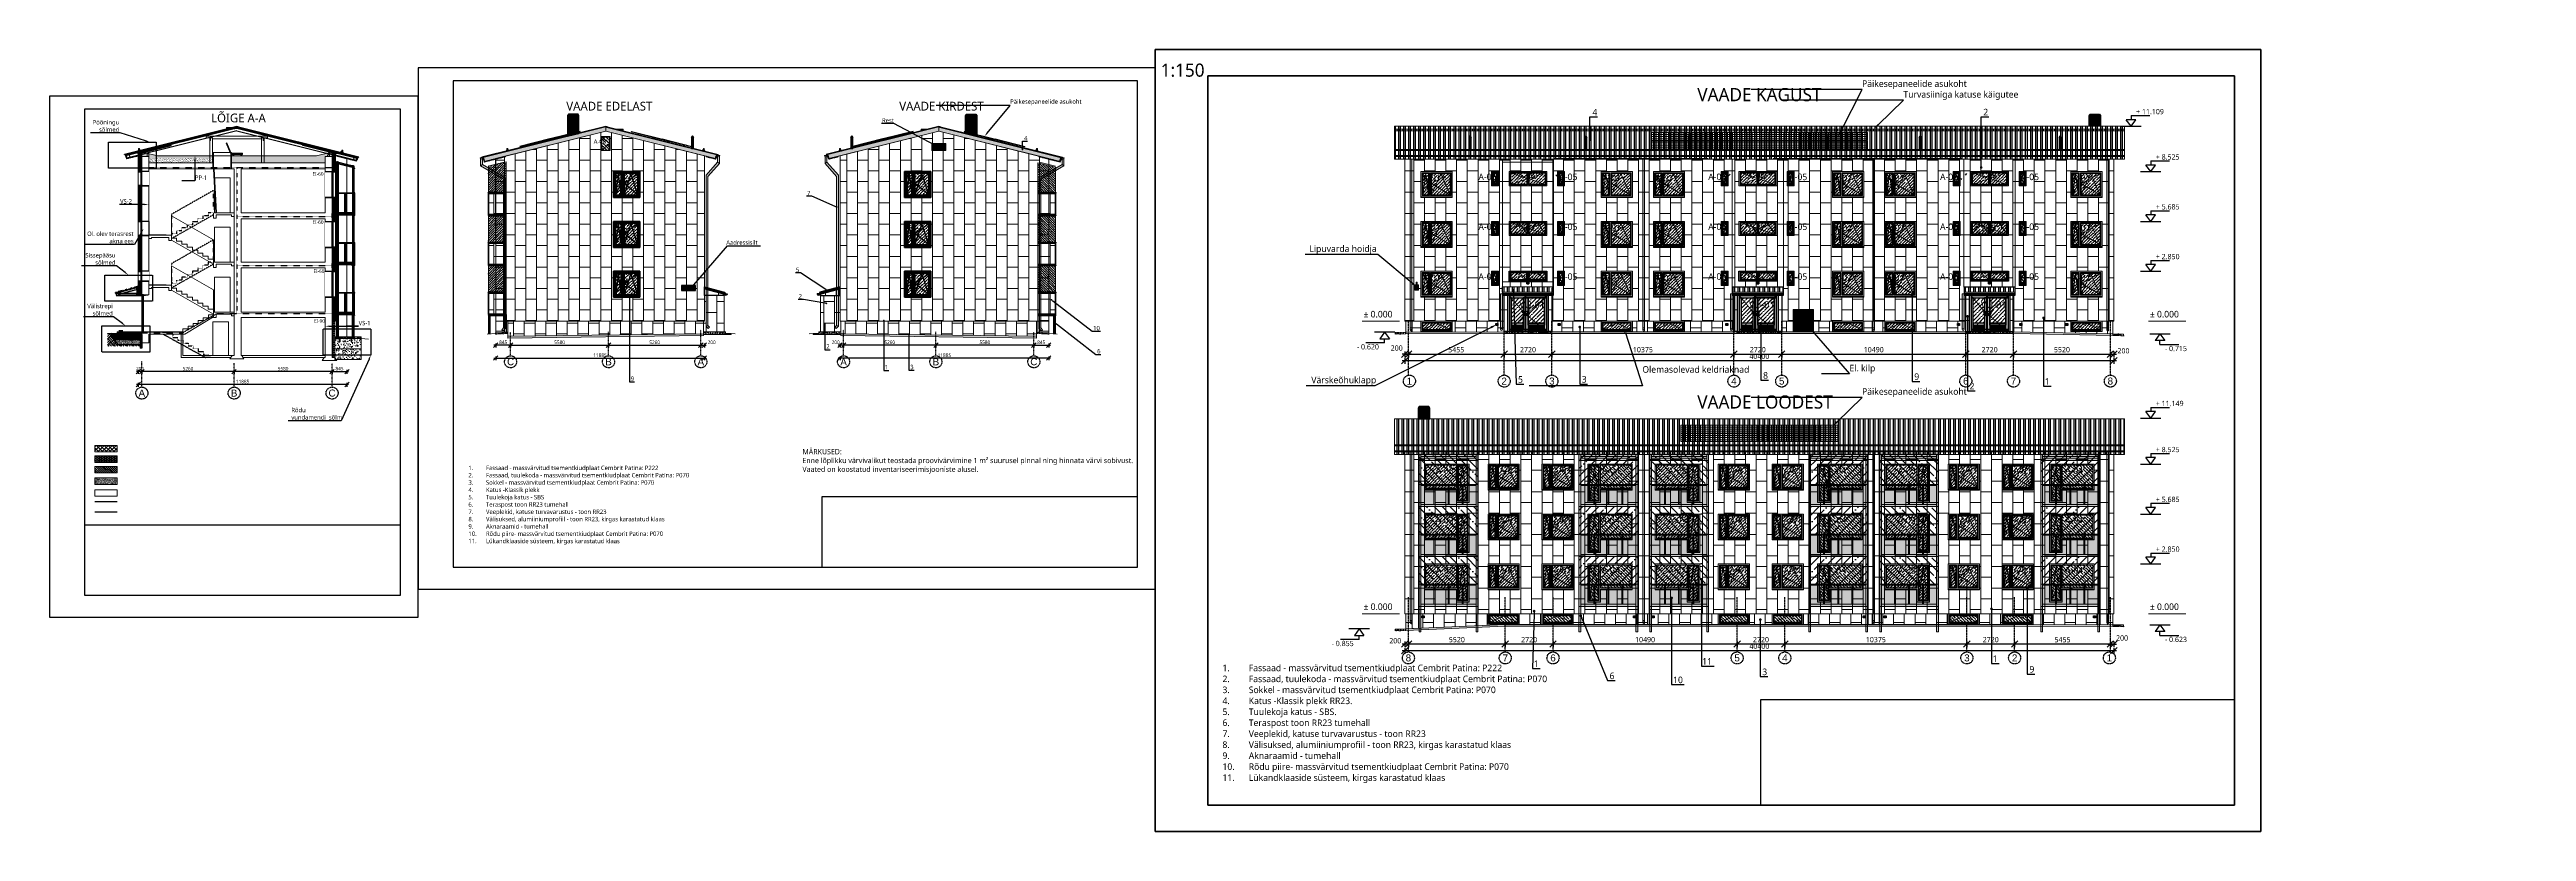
# Model space of a CAD drawing. Header units: millimetres. Extents: x 83708 to 840243643, y 645190 to 956201.
# Drawn here: x 239250 to 380395, y 778001 to 822551 of the extents above; entities that cross this region are included whole.
import ezdxf
from ezdxf import colors
from ezdxf.entities.mleader import LeaderData, LeaderLine
from ezdxf.math import Vec2, Vec3

# ---------------------------------------------------------------- set-up
doc = ezdxf.new("R2010")
doc.units = ezdxf.units.MM
doc.header["$PDMODE"] = 2
doc.header["$PDSIZE"] = 5
for name, pattern in [('CENTER', [50.8, 31.75, -6.35, 6.35, -6.35]), ('Dash', [3.2, 2, -1.2]), ('DASHDOTX2', [50.8, 25.4, -12.7, 0, -12.7]), ('DASHED', [0.75, 0.5, -0.25]), ('DASHED2', [0.375, 0.25, -0.125]), ('HIDDEN', [200, 100, -100]), ('HIDDEN2', [4.7625, 3.175, -1.5875])]:
    doc.linetypes.add(name, pattern=pattern)
for name, color, linetype in [('!EPS_Teras', 5, 'Continuous'), ('!ESP_Avatäited plaanil', 7, 'Continuous'), ('!ESP_EPS 120 Perimeeter', 141, 'Continuous'), ('!ESP_Konstruktsioon_s6lmes', 7, 'Continuous'), ('!ESP_Lammutatav', 150, 'DASHED'), ('!ESP_Mineraalvill', 1, 'Continuous'), ('!ESP_Mõõt', 252, 'Continuous'), ('!ESP_Tava', 7, 'Continuous'), ('!ESP_Tekst', 7, 'Continuous'), ('!ESP_Teljed', 30, 'DASHDOTX2'), ('!ESP_Teras', 5, 'Continuous'), ('!ESP_Viited', 7, 'Continuous'), ('Aknad', 7, 'Continuous'), ('DUCT-V-1-DEVICE', 7, 'Continuous'), ('Rollers', 251, 'Continuous'), ('Vaade', 7, 'Continuous')]:
    doc.layers.add(name, color=color, linetype=linetype)
for name, color, linetype, lineweight in [('!ESP_Aluskate', 150, 'HIDDEN2', 25), ('!ESP_AVATÄITED VAADETEL', 7, 'Continuous', 9), ('!ESP_EI60 tuletõkkesektsioon', 1, 'DASHED', 30), ('!ESP_EI90 tuletõkkesektsiooon', 6, 'DASHED', 30), ('!ESP_Fassaad', 7, 'Continuous', 9), ('!ESP_Konstruktsioon lõikes', 7, 'Continuous', 30), ('!ESP_PU vaht', 2, 'Continuous', 5), ('!ESP_Puistevill', 32, 'Continuous', 9), ('!ESP_Puit', 46, 'Continuous', 0), ('!ESP_Sõlmed', 7, 'Continuous', 9), ('!ESP_Tsementkiudplaat', 9, 'Continuous', 0), ('!ESP_Tuulutussoontega vill', 2, 'Continuous', 9), ('!ESP_Veeplekk', 5, 'Continuous', 30), ('_ol_ol_sein_vaates', 7, 'Continuous', 9), ('Aken', 7, 'Continuous', 9), ('INFO', 7, 'Continuous', 9), ('K _ANNOTATION', 7, 'Continuous', 9), ('Lõige', 7, 'Continuous', 9), ('Lõige A-A', 7, 'Continuous', 13), ('OL.OL. KOSTRUKTSIOONID', 7, 'Continuous', 0), ('OLEMASOLEV_LÕIGE', 7, 'Continuous', 9), ('Puit', 25, 'Continuous', 0), ('Rõduklaas', 253, 'Continuous', 9), ('Sein', 7, 'Continuous', 9), ('Soojustus', 7, 'Continuous', 9), ('SÕLMED', 7, 'Continuous', 9), ('TEKST', 7, 'Continuous', 9), ('TULETOKKESEKTSIOONI_PIIR', 1, 'CENTER', 30), ('Veeplekk', 8, 'Continuous', 30), ('VIHMAVEE SÜSTEEM', 7, 'Continuous', 9)]:
    doc.layers.add(name, color=color, linetype=linetype, lineweight=lineweight)
doc.layers.add('!ESP_no_print', color=252, linetype='Continuous', plot=False)
doc.layers.add('!ESP_Värv 2', color=7, linetype='Continuous', lineweight=0, true_color=0xe5dbc2)
for name, color, linetype, true_color in [('!ESP_Värvitoon_Helehall', 7, 'Continuous', 0xc8c8c7), ('!ESP_Värvitoon_RR23', 7, 'Continuous', 0x45494e), ('!ESP_Värvitoon_tumehall', 7, 'Continuous', 0x45494e), ('!ESP_Värvitoon_tumepruun', 7, 'Continuous', 0x3d3635), ('!ESP_Värvitoon_Venato40', 7, 'Continuous', 0xa4a7a7)]:
    doc.layers.add(name, color=color, linetype=linetype, true_color=true_color)
doc.layers.add('Nähtamatu joon', color=50, linetype='Continuous', lineweight=0, plot=False)
doc.styles.add('2mm', font='arial.ttf', dxfattribs={"height": 2})
doc.styles.add('Annotative', font='malgunsl.ttf', dxfattribs={"height": 2})
doc.styles.add('Arial', font='arial.ttf')
doc.styles.add('ST 15kitsas', font='ARIALN.TTF', dxfattribs={"height": 15})
doc.dimstyles.new('Annotative', dxfattribs={"dimtxt": 2.5, "dimasz": 2.5, "dimexe": 1.25, "dimexo": 0.625, "dimtad": 1, "dimdec": 0, "dimrnd": 5, "dimtxsty": 'Annotative', "dimblk": 'OBLIQUE', "dimcen": 0, "dimdle": 1, "dimadec": 0, "dimazin": 0, "dimtfac": 1, "dimtdec": 0, "dimtmove": 0, "dimatfit": 3, "dimfxl": 1, "dimfxlon": 1, "dimarcsym": 1})
pattern_1 = [(90, (-481675.35, -104995.34), (-609.6, 4e-14), []), (180, (-481675.35, -104995.34), (-609.6, -609.6), [609.6, -609.6])]
pattern_2 = [(37.5, (-523675.35, -104995.34), (-3.2000626, 97.8826475), [0, -77.216, 0, -86.36, 0, -82.55]), (7.5, (-523675.35, -104995.34), (89.904657, 143.36502), [0, -41.656, 0, -69.596, 0, -26.67]), (327.5, (-523737.83, -104995.34), (158.198474, 0.287437), [0, -25.4, 0, -91.44, 0, -119.38]), (317.5, (-523737.83, -104995.34), (152.71129, 44.585865), [0, -12.7, 0, -59.944, 0, -68.58])]
pattern_3 = [(50, (-481675.35, -104995.34), (182.184669, -15.939086), [19.05, -209.55]), (355, (-481675.35, -104995.34), (-35.24342, 191.056845), [15.24, -167.640584]), (100.451445, (-481660.17, -104996.67), (146.941247, 175.117752), [16.19001, -178.090245]), (46.1842, (-481675.35, -104944.54), (271.07904, -42.04233), [28.575, -314.325]), (96.635558, (-481652.76, -104948.05), (237.404134, 247.426125), [24.28502, -267.13561]), (351.18415, (-481675.35, -104944.54), (237.404134, 247.426125), [22.85997, -251.45973]), (21, (-481649.95, -104957.24), (151.614391, -102.265198), [19.05, -209.55]), (326, (-481649.95, -104957.24), (61.802028, 184.187966), [15.24, -167.64]), (71.451445, (-481637.32, -104965.76), (213.41642, 81.92277), [16.19001, -178.089938]), (37.5, (-481675.35, -104995.34), (3.0886033, 84.555039), [0, -165.608, 0, -170.18, 0, -168.275]), (7.5, (-481675.35, -104995.34), (66.8196625, 100.180575), [0, -97.028, 0, -161.798, 0, -64.135]), (327.5, (-481731.99, -104995.34), (135.590595, -5.728744), [0, -63.5, 0, -198.12, 0, -262.89]), (317.5, (-481757.39, -104995.34), (148.129181, 25.426491), [0, -82.55, 0, -131.572, 0, -186.69])]
pattern_4 = [(50, (-481675.35, -149290.34), (182.184669, -15.939086), [19.05, -209.55]), (355, (-481675.35, -149290.34), (-35.243421, 191.056845), [15.24, -167.640584]), (100.451445, (-481660.17, -149291.67), (146.941247, 175.117752), [16.19001, -178.090245]), (46.1842, (-481675.35, -149239.54), (271.07904, -42.042328), [28.575, -314.325]), (96.635558, (-481652.76, -149243.05), (237.404134, 247.426125), [24.285023, -267.13561]), (351.18415, (-481675.35, -149239.54), (237.404134, 247.426125), [22.85997, -251.45973]), (21, (-481649.95, -149252.24), (151.614391, -102.265198), [19.05, -209.55]), (326, (-481649.95, -149252.24), (61.802028, 184.187966), [15.24, -167.64]), (71.451445, (-481637.32, -149260.76), (213.41642, 81.92277), [16.19001, -178.089938]), (37.5, (-481675.35, -149290.34), (3.0886033, 84.555039), [0, -165.608, 0, -170.18, 0, -168.275]), (7.5, (-481675.35, -149290.34), (66.8196625, 100.180575), [0, -97.028, 0, -161.798, 0, -64.135]), (327.5, (-481731.99, -149290.34), (135.590595, -5.728744), [0, -63.5, 0, -198.12, 0, -262.89]), (317.5, (-481757.39, -149290.34), (148.129181, 25.426491), [0, -82.55, 0, -131.572, 0, -186.69])]
pattern_5 = [(50, (-481675.35, -165959.04), (182.184669, -15.939086), [19.05, -209.55]), (355, (-481675.35, -165959.04), (-35.243421, 191.056845), [15.24, -167.640584]), (100.451445, (-481660.17, -165960.37), (146.941247, 175.117752), [16.19001, -178.090245]), (46.1842, (-481675.35, -165908.24), (271.07904, -42.042328), [28.575, -314.325]), (96.635558, (-481652.76, -165911.74), (237.404134, 247.426125), [24.285023, -267.13561]), (351.18415, (-481675.35, -165908.24), (237.404134, 247.426125), [22.85997, -251.45973]), (21, (-481649.95, -165920.94), (151.614391, -102.265198), [19.05, -209.55]), (326, (-481649.95, -165920.94), (61.802028, 184.187966), [15.24, -167.64]), (71.451445, (-481637.32, -165929.46), (213.41642, 81.92277), [16.19001, -178.089938]), (37.5, (-481675.35, -165959.04), (3.0886033, 84.555039), [0, -165.608, 0, -170.18, 0, -168.275]), (7.5, (-481675.35, -165959.04), (66.8196625, 100.180575), [0, -97.028, 0, -161.798, 0, -64.135]), (327.5, (-481731.99, -165959.04), (135.590595, -5.728744), [0, -63.5, 0, -198.12, 0, -262.89]), (317.5, (-481757.39, -165959.04), (148.129181, 25.426491), [0, -82.55, 0, -131.572, 0, -186.69])]
pattern_6 = [(45, (-62517.02, 229899.16), (66.2913, 243.068), [312.5, -62.5, 0, -62.5])]
pattern_7 = [(45, (-802, -1246.17), (66.2913, 243.068), [312.5, -62.5, 0, -62.5])]
pattern_8 = [(45, (-802, -1246.17), (66.2913, 243.068), [312.5, -62.5, 0, -62.5])]

msp = doc.modelspace()

# ---------------------------------------------------------------- texts
at = {"layer": '!ESP_EI90 tuletõkkesektsiooon', "insert": (254313.3, 806980.8), "char_height": 200, "width": 22010.874, "attachment_point": 7, "style": 'Annotative'}
msp.add_mtext('EI-90', dxfattribs=at)
at = {"layer": '!ESP_no_print', "insert": (303819, 821752.9), "char_height": 750, "attachment_point": 2, "style": 'Annotative'}
msp.add_mtext('1:150', dxfattribs=at)
at = {"layer": '!ESP_Tekst', "style": 'Annotative'}
for s, insert, char_height, width, attachment_point in [('VAADE KAGUST', (333144.9, 819975.8), 750, 30275.718, 4), ('{\\fMalgun Gothic Semilight|b0|i0|c0|p34;A-02}', (327914.4, 815416.5), 375, 1016.405, 1), ('{\\fMalgun Gothic Semilight|b0|i0|c0|p34;A-02}', (330894.4, 815416.5), 375, 1016.405, 1), ('{\\fMalgun Gothic Semilight|b0|i0|c0|p34;A-02}', (341097, 815416.5), 375, 1016.405, 1), ('{\\fMalgun Gothic Semilight|b0|i0|c0|p34;A-02}', (344077, 815416.5), 375, 1016.405, 1), ('{\\fMalgun Gothic Semilight|b0|i0|c0|p34;A-02}', (354676.9, 815416.5), 375, 1016.405, 1), ('%%P 0.000', (314951.4, 807660.8), 375, 5934.326, 2), ('%%P 0.000', (359761.6, 807660.8), 375, 5934.326, 2), ('VAADE LOODEST', (333144.9, 802464.6), 750, 30275.718, 4), ('{\\fMalgun Gothic Semilight|b0|i0|c0|p34;MÄRKUSED:\\PEnne lõplikku värvivalikut teostada proovivärvimine 1 m² suurusel pinnal ning hinnata värvi sobivust.\\PVaated on koostatud inventariseerimisjooniste alusel.}', (282152.6, 799787.6), 300, 26192.061, 1), ('1.^IFassaad - massvärvitud tsementkiudplaat Cembrit Patina: P222\\P2.^IFassaad, tuulekoda - massvärvitud tsementkiudplaat Cembrit Patina: P070\\P3.^ISokkel - massvärvitud tsementkiudplaat Cembrit Patina: P070 \\P4.^IKatus -Klassik plekk\\P5.^ITuulekoja katus - SBS \\P6.^ITeraspost toon RR23 tumehall \\P7.^IVeeplekid, katuse turvavarustus - toon RR23\\P8.^IVälisuksed, alumiiniumprofiil - toon RR23, kirgas karastatud klaas\\P9.^IAknaraamid - tumehall\\P10.^IRõdu piire- massvärvitud tsementkiudplaat Cembrit Patina: P070  \\P11.^ILükandklaaside süsteem, kirgas karastatud klaas', (263119.3, 798841), 250, 20122.177, 1), ('%%P 0.000', (314951.4, 790992.1), 375, 5934.326, 2), ('%%P 0.000', (359761.6, 790992.1), 375, 5934.326, 2), ('1.^IFassaad - massvärvitud tsementkiudplaat Cembrit Patina: P222\\P2.^IFassaad, tuulekoda - massvärvitud tsementkiudplaat Cembrit Patina: P070\\P3.^ISokkel - massvärvitud tsementkiudplaat Cembrit Patina: P070 \\P4.^IKatus -Klassik plekk RR23. \\P5.^ITuulekoja katus - SBS. \\P6.^ITeraspost toon RR23 tumehall \\P7.^IVeeplekid, katuse turvavarustus - toon RR23\\P8.^IVälisuksed, alumiiniumprofiil - toon RR23, kirgas karastatud klaas\\P9.^IAknaraamid - tumehall\\P10.^IRõdu piire- massvärvitud tsementkiudplaat Cembrit Patina: P070  \\P11.^ILükandklaaside süsteem, kirgas karastatud klaas', (306087.9, 787507.4), 375, 30183.266, 1)]:
    msp.add_mtext(s, dxfattribs=dict(at, insert=insert, char_height=char_height, width=width, attachment_point=attachment_point))
at = {"layer": '!ESP_Tekst', "insert": (251572.9, 818901.8), "char_height": 500, "attachment_point": 3, "style": 'Annotative'}
msp.add_mtext('\\pxqj;{\\fMalgun Gothic Semilight|b0|i0|c0|p34;LÕIGE A-A}', dxfattribs=at)
at = {"layer": '!ESP_Tekst', "lineweight": 0, "char_height": 500, "width": 20183.812, "attachment_point": 4, "style": 'Annotative'}
for s, insert in [('VAADE EDELAST', (268696, 819321.9)), ('VAADE KIRDEST', (287668.2, 819321.9))]:
    msp.add_mtext(s, dxfattribs=dict(at, insert=insert))
at = {"layer": '!ESP_Teljed', "char_height": 400, "width": 684.657, "attachment_point": 5, "style": 'Arial'}
for s, insert in [('C', (265522.9, 804760)), ('B', (271102.9, 804760)), ('A', (276362.9, 804760)), ('A', (284498.5, 804760)), ('B', (289758.5, 804760)), ('C', (295338.5, 804760)), ('A', (244508.1, 802976.6)), ('B', (249768.1, 802976.6)), ('C', (255348.1, 802976.6)), ('8', (316683.7, 787885.7)), ('7', (322203.6, 787885.7)), ('6', (324923.6, 787885.7)), ('5', (335413.7, 787885.7)), ('4', (338133.7, 787885.7)), ('3', (348508.7, 787885.7)), ('2', (351228.7, 787885.7)), ('{\\fArial|b0|i0|c186|p34;1}', (356626.7, 787885.7))]:
    msp.add_mtext(s, dxfattribs=dict(at, insert=insert))
at = {"layer": 'TULETOKKESEKTSIOONI_PIIR', "color": 10, "char_height": 200, "width": 22010.874, "attachment_point": 7, "style": 'Annotative'}
for insert in [(254233.5, 815361.5), (254233.5, 812620.1), (254285.7, 809817.6)]:
    msp.add_mtext('EI-60', dxfattribs=dict(at, insert=insert))

# ---------------------------------------------------------------- blocks, each defined once
blk = doc.blocks.new('A$Ccae7d35a')
at = {"lineweight": 0}
for points in [[(0, 0), (-300, 0), (-300, -170), (-600, -170), (-600, -340)], [(-2400, -1360), (-2700, -1360), (-2700, -1530)], [(-1800, -1020), (-2100, -1020), (-2100, -1190), (-2400, -1190), (-2400, -1360)], [(-1200, -680), (-1500, -680), (-1500, -850), (-1800, -850), (-1800, -1020)], [(-600, -340), (-900, -340), (-900, -510), (-1200, -510), (-1200, -680)]]:
    blk.add_lwpolyline(points, dxfattribs=at)
blk = doc.blocks.new('A$C76d88e27')
at = {"lineweight": 0}
blk.add_lwpolyline([(0, -1100), (0, 0), (2400, -1360), (2400, -2460)], dxfattribs=at)
blk = doc.blocks.new('A$C94666ee2')
at = {"lineweight": 0}
blk.add_line((-3425, 1365), (-1025, 5), dxfattribs=at)
blk.add_lwpolyline([(-3725, 1650), (-4710, 1650)])
blk.add_lwpolyline([(150, -90), (0, -90), (0, 0), (-875, 0), (-875, -179), (-1025, -179), (-1025, 120)], dxfattribs=at)
at = {"layer": 'Sein'}
for points in [[(-3425, 1535), (-3425, 1360), (-3567, 1360), (-3567, 1530), (-4560, 1530), (-4560, 1460), (-4710, 1460)], [(150, 120), (-70, 120), (-70, 2120), (-970, 2120), (-970, 120), (-25, 120)]]:
    blk.add_lwpolyline(points, dxfattribs=at)
at = {"lineweight": 0, "xscale": -1}
blk.add_blockref('A$Ccae7d35a', (-3725, 1650), dxfattribs=at)
at = {"lineweight": 0}
blk.add_blockref('A$C76d88e27', (-3425, 2750), dxfattribs=at)
blk = doc.blocks.new('A$Ca43bb961')
at = {"lineweight": 0}
for points in [[(0, 0), (-290, 0), (-290, -160), (-580, -160), (-580, -320)], [(-1740, -960), (-2030, -960), (-2030, -1120)], [(-1160, -640), (-1450, -640), (-1450, -800), (-1740, -800), (-1740, -960)], [(-580, -320), (-870, -320), (-870, -480), (-1160, -480), (-1160, -640)]]:
    blk.add_lwpolyline(points, dxfattribs=at)
blk = doc.blocks.new('A$Cba9abacb')
at = {"linetype": 'DASHED', "ltscale": 0.1}
blk.add_line((-300, -75), (-2700, -1435), dxfattribs=at)
for points in [[(-300, 210), (-300, 1310), (-2700, -50), (-2700, -1150)], [(-245, 40), (-600, 40), (-600, -130)], [(-2400, -1150), (-2700, -1150), (-2700, -1320)], [(-1800, -810), (-2100, -810), (-2100, -980), (-2400, -980), (-2400, -1150)], [(-1200, -470), (-1500, -470), (-1500, -640), (-1800, -640), (-1800, -810)], [(-600, -130), (-900, -130), (-900, -300), (-1200, -300), (-1200, -470)]]:
    blk.add_lwpolyline(points, dxfattribs=at)
blk = doc.blocks.new('A$C2fabc2ce')
at = {"layer": '!ESP_Värvitoon_tumepruun'}
h = blk.add_hatch(color=256, dxfattribs=at)
h.dxf.hatch_style = 1
h.paths.add_polyline_path([(-15, 74), (-124, 99), (-156, 57), (-15, 24)])
h.paths.add_polyline_path([(-40, 178), (-90, 178), (-90, 91), (-40, 80)])
h.paths.add_polyline_path([(-76, 105, -1), (-56, 105, -1)], flags=16)
h.paths.add_polyline_path([(-76, 153, -1), (-56, 153, -1)], flags=16)
blk.add_line((-15, 24), (-156, 57))
for centre in [(-66, 153), (-66, 105)]:
    blk.add_circle(centre, 10)
at = {"layer": 'OLEMASOLEV_LÕIGE'}
blk.add_line((-15, 74), (-124, 99), dxfattribs=at)
for points in [[(-124, 99), (-156, 57)], [(-90, 91), (-90, 178), (-40, 178), (-40, 80)], [(-15, 74), (-15, 24)]]:
    blk.add_lwpolyline(points, dxfattribs=at)
blk = doc.blocks.new('A$C5023e7c4')
for p, q in [((0, -50), (-22, -200)), ((-22, -50), (0, -200))]:
    blk.add_line(p, q)
blk.add_lwpolyline([(-22, -50), (0, -50), (0, -200), (-22, -200)], close=True)
blk = doc.blocks.new('A$C68f288ff')
at = {"layer": 'Puit', "true_color": 0x636466}
h = blk.add_hatch(dxfattribs=at)
h.set_pattern_fill('ANSI38', color=251, scale=5, angle=180)
h.set_pattern_definition([(225, (1479790.995, 966448.682), (11.22532015, -11.22532015), []), (315, (1479790.995, 966448.682), (33.67596045, -11.22532015), [39.6875, -23.8125])])
h.paths.add_polyline_path([(100, 0), (0, 0), (0, 34), (100, 34)])
at = {"layer": 'Sein'}
blk.add_lwpolyline([(100, 0), (0, 0), (0, 34), (100, 34)], close=True, dxfattribs=at)
blk = doc.blocks.new('*U517')
blk.add_blockref('A$C68f288ff', (-50, -17))
blk = doc.blocks.new('*U518')
at = {"color": 0, "linetype": 'ByBlock', "lineweight": -2, "transparency": 16777216}
for p in [(0, 0), (100, 0)]:
    blk.add_blockref('*U517', p, dxfattribs=at)
blk = doc.blocks.new('*U519')
blk.add_blockref('A$C68f288ff', (-50, -17))
blk = doc.blocks.new('*U520')
at = {"color": 0, "linetype": 'ByBlock', "lineweight": -2, "transparency": 16777216}
for p in [(0, 0), (115, 0), (230, 0), (345, 0), (460, 0)]:
    blk.add_blockref('*U519', p, dxfattribs=at)
blk = doc.blocks.new('*U522')
blk.add_blockref('A$C68f288ff', (-50, -17))
blk = doc.blocks.new('*U521')
at = {"color": 0, "linetype": 'ByBlock', "lineweight": -2, "transparency": 16777216}
for p in [(0, 0), (200, 0), (400, 0), (600, 0), (800, 0), (1000, 0), (1200, 0), (1400, 0), (1600, 0), (1800, 0), (2000, 0), (2200, 0), (2400, 0), (2600, 0), (2800, 0), (3000, 0), (3200, 0), (3400, 0), (3600, 0), (3800, 0), (4000, 0), (4200, 0), (4400, 0), (4600, 0), (4800, 0), (5000, 0), (5200, 0), (5400, 0), (5600, 0), (5800, 0), (6000, 0), (6200, 0), (6400, 0), (6600, 0)]:
    blk.add_blockref('*U522', p, dxfattribs=at)
blk = doc.blocks.new('A$Cf030f9e9')
at = {"layer": '!ESP_Konstruktsioon lõikes', "color": 1, "linetype": 'DASHED', "ltscale": 5}
blk.add_lwpolyline([(-50, -68), (-6765, -1631)], dxfattribs=at)
for p, q in [((0, -58), (-7, -27)), ((-6957, -1611), (-6961, -1591))]:
    blk.add_line(p, q)
for points in [[(-5, 29), (-6961, -1591)], [(0, 10), (-6957, -1611)], [(-7, -27), (-6889, -1630)], [(0, -58), (-6881, -1661)], [(-5247, -1434), (-5283, -1288), (-6860, -1656), (-6826, -1802), (-5247, -1434)], [(0, -58), (-6827, -1648)], [(0, -212), (-6827, -1802)], [(-6889, -1630), (-6881, -1661)], [(-6693, -1617), (-6663, -1765)]]:
    blk.add_lwpolyline(points)
for points in [[(-5665, -1377), (-5665, -1429), (-3763, -986), (-3775, -937)], [(-5665, -1429), (-5665, -1441), (-3761, -998), (-3763, -986)]]:
    blk.add_lwpolyline(points, close=True)
for name, p, xscale, rotation in [('*U521', (-153, -43), -0.9999999999999998, 13.11012550832074), ('A$C2fabc2ce', (-6084, -1407), -1, 0.0773200984086349), ('A$C5023e7c4', (-6929, -1553), -0.9999999999999996, 13.19640131549569), ('*U518', (-6746, -1579), -0.9999999999999997, 13.18744560672932), ('A$C5023e7c4', (-6893, -1612), -0.9999999999999997, 13.19640131549569), ('*U520', (-6348, -1707), -0.9999999999999996, 13.18744560672932), ('*U520', (-5787, -1577), -1, 13.18744560672937)]:
    blk.add_blockref(name, p, dxfattribs=dict(xscale=xscale, rotation=rotation))
blk = doc.blocks.new('A$C2ae813d8')
at = {"lineweight": 0}
for points in [[(-1750, 50), (1750, 50), (1750, -50), (1399, -50), (1399, -100), (-1400, -100), (-1400, -50), (-1750, -50)], [(-1550, -200), (-1500, -200), (-1500, -50), (-1400, -50), (-1400, -1463), (-1550, -1463)], [(1549, -200), (1499, -200), (1499, -50), (1399, -50), (1399, -1463), (1549, -1463)]]:
    blk.add_lwpolyline(points, close=True, dxfattribs=at)
for points in [[(-1500, -50), (-1550, -50), (-1550, -200), (-1500, -50), (-1550, -50), (-1500, -200), (-1550, -200)], [(1499, -50), (1549, -50), (1549, -200), (1499, -50), (1549, -50), (1499, -200), (1549, -200)]]:
    blk.add_lwpolyline(points, dxfattribs=at)
blk = doc.blocks.new('A$Ca572889f')
at = {"linetype": 'DASHED', "ltscale": 0.1}
for p in [(-23, -127), (-2732, -1460)]:
    blk.add_line(p, (-2439, -1460), dxfattribs=at)
for points in [[(0, 0), (-290, 0), (-290, -160), (-580, -160), (-580, -320)], [(-2320, -1280), (-2610, -1280), (-2610, -1360)], [(-1740, -960), (-2030, -960), (-2030, -1120), (-2320, -1120), (-2320, -1280)], [(-1160, -640), (-1450, -640), (-1450, -800), (-1740, -800), (-1740, -960)], [(-580, -320), (-870, -320), (-870, -480), (-1160, -480), (-1160, -640)]]:
    blk.add_lwpolyline(points, dxfattribs=at)
blk = doc.blocks.new('A$C91de98b1')
at = {"lineweight": 0}
blk.add_wipeout([(-600, -25), (-450, -25), (-450, 0), (0, 0), (0, -800), (-450, -800), (-450, -775), (-600, -775)], dxfattribs=at)
at = {"layer": 'Aknad'}
blk.add_lwpolyline([(0, 0), (-400, 0), (-450, 0), (-450, -50), (-400, -50), (-400, 0), (-450, 0), (-450, -50), (-450, -750), (-400, -750), (-400, -800), (-450, -800), (-450, -750), (-450, -800), (-400, -800), (0, -800), (-400, -800), (-400, -50), (-425, -50), (-425, -750)], dxfattribs=at)
at = {"layer": 'Soojustus'}
blk.add_lwpolyline([(-600, -775), (-600, -25)], dxfattribs=at)
at = {"layer": 'SÕLMED', "linetype": 'ByBlock'}
for points in [[(-600, -25), (-450, -25)], [(-600, -775), (-450, -775)]]:
    blk.add_lwpolyline(points, dxfattribs=at)
blk = doc.blocks.new('A$Cf341018d')
at = {"lineweight": 0}
blk.add_wipeout([(-600, -25), (-450, -25), (-450, 0), (0, 0), (0, -565), (-450, -565), (-450, -540), (-600, -540)], dxfattribs=at)
at = {"layer": 'Aknad'}
blk.add_lwpolyline([(0, 0), (-400, 0), (-450, 0), (-450, -50), (-400, -50), (-400, 0), (-450, 0), (-450, -50), (-450, -515), (-400, -515), (-400, -565), (-450, -565), (-450, -515), (-450, -565), (-400, -565), (0, -565), (-400, -565), (-400, -50), (-425, -50), (-425, -515)], dxfattribs=at)
at = {"layer": 'Soojustus'}
blk.add_lwpolyline([(-600, -540), (-600, -25)], dxfattribs=at)
at = {"layer": 'SÕLMED', "linetype": 'ByBlock'}
for points in [[(-600, -25), (-450, -25)], [(-600, -540), (-450, -540)]]:
    blk.add_lwpolyline(points, dxfattribs=at)
blk = doc.blocks.new('A$Ce1758f6e')
for points in [[(0, 0), (0, -2100)], [(50, 0), (50, -2100)], [(70, 0), (70, -2100)], [(0, -40), (70, -40)], [(0, -2060), (70, -2060)]]:
    blk.add_lwpolyline(points)
blk = doc.blocks.new('A$Cd41c49e0')
at = {"lineweight": 0}
blk.add_wipeout([(150, -25), (0, -25), (0, 0), (-450, 0), (-450, -1475), (0, -1475), (0, -1450), (150, -1450)], dxfattribs=at)
at = {"layer": 'Aknad'}
blk.add_lwpolyline([(-450, 0), (-50, 0), (0, 0), (0, -50), (-50, -50), (-50, 0), (0, 0), (0, -50), (0, -1425), (-50, -1425), (-50, -1475), (0, -1475), (0, -1425), (0, -1475), (-50, -1475), (-450, -1475), (-50, -1475), (-50, -50), (-25, -50), (-25, -1425)], dxfattribs=at)
at = {"layer": 'Soojustus'}
blk.add_lwpolyline([(150, -1450), (150, -25)], dxfattribs=at)
at = {"layer": 'SÕLMED', "linetype": 'ByBlock'}
for points in [[(150, -25), (0, -25)], [(150, -1450), (0, -1450)]]:
    blk.add_lwpolyline(points, dxfattribs=at)
blk = doc.blocks.new('A$Cfddc34dc')
at = {"layer": '!ESP_Fassaad'}
blk.add_lwpolyline([(-118, -43), (0, -15), (112, -42)], dxfattribs=at)
at = {"layer": '!ESP_Konstruktsioon lõikes', "color": 1, "linetype": 'DASHED', "ltscale": 5}
blk.add_lwpolyline([(-197, -152), (0, -106), (198, -154)], dxfattribs=at)
at = {"layer": 'Sein'}
for points in [[(-225, -81), (-601, -81)], [(-601, -81), (-601, -175)], [(-345, -111), (-571, -111)], [(-571, -111), (-571, -167)]]:
    blk.add_lwpolyline(points, dxfattribs=at)
blk = doc.blocks.new('*U563')
blk.add_blockref('A$C68f288ff', (-50, -17))
blk = doc.blocks.new('A$C68de1e58')
at = {"layer": '!ESP_Värvitoon_tumehall'}
h = blk.add_hatch(color=256, dxfattribs=at)
h.dxf.hatch_style = 1
h.paths.add_polyline_path([(0, -269), (0, -21), (-6986, -1763), (-6963, -1851), (-6942, -1846), (-6906, -1992)])
at = {"lineweight": 0}
blk.add_line((0, -21), (0, 0), dxfattribs=at)
blk.add_line((-7051, -1779), (-7056, -1759))
for points in [[(0, 0), (-7056, -1759)], [(5, -19), (-7051, -1779)], [(-6977, -1796), (-6970, -1827)]]:
    blk.add_lwpolyline(points)
blk.add_lwpolyline([(-6986, -1763), (-6963, -1851), (-6942, -1846), (-6906, -1992), (0, -269), (0, -21), (-6986, -1763)], dxfattribs=at)
for p, xscale, rotation in [((-7019, -1719), -0.9999999999999993, 14.08604182556171), ((-6976, -1803), -0.9999999999999999, 14.08604182556162)]:
    blk.add_blockref('A$C5023e7c4', p, dxfattribs=dict(xscale=xscale, rotation=rotation))
at = {"color": 0, "linetype": 'ByBlock', "lineweight": -2, "transparency": 16777216}
for p, xscale, rotation in [((-6875, -2002), -0.9999999999999994, 14.0770861167953), ((-6764, -1974), -0.9999999999999994, 14.0770861167953), ((-6652, -1946), -0.9999999999999994, 14.0770861167953), ((-6541, -1918), -0.9999999999999994, 14.0770861167953), ((-6429, -1890), -0.9999999999999994, 14.0770861167953), ((-6317, -1862), -0.9999999999999994, 14.0770861167953), ((-6206, -1834), -1, 14.07708611679527), ((-6094, -1806), -1, 14.07708611679527), ((-5983, -1778), -1, 14.07708611679527), ((-5871, -1750), -1, 14.07708611679527), ((-5760, -1723), -1, 14.07708611679527)]:
    blk.add_blockref('*U563', p, dxfattribs=dict(at, xscale=xscale, rotation=rotation))
blk = doc.blocks.new('A$C588588f7')
at = {"color": 1, "ltscale": 5}
for p, q in [((-5, 4), (-4, 5)), ((-5, 0), (-5, 4)), ((-5, 0), (-5, 0)), ((5, 0), (-5, 0)), ((5, 0), (-5, 0)), ((4, 5), (-4, 5)), ((-3, 5), (-2, 5)), ((-1, 5), (-2, 5)), ((-2, 0), (-2, 5)), ((1, 5), (2, 5)), ((2, 0), (2, 5)), ((3, 5), (2, 5)), ((5, 4), (4, 5)), ((5, 0), (5, 4)), ((5, 0), (5, 0)), ((-2, -32), (-2, 0)), ((-2, -32), (-2, 0)), ((3, -32), (-2, -32)), ((2, 0), (2, -32)), ((3, 0), (3, -32))]:
    blk.add_line(p, q, dxfattribs=at)
blk = doc.blocks.new('A$C22763A83')
at = {"layer": 'Rollers', "color": 252, "lineweight": 13}
for p, q in [((-4, 0), (4, 0)), ((-4, -2), (-4, 0)), ((4, -2), (4, 0)), ((-15, -32), (-15, -36)), ((-14, -36), (14, -36)), ((-7, -25), (-12, -30)), ((-10, -4), (-8, -2)), ((-10, -4), (-10, -10)), ((-10, -10), (-5, -10)), ((-8, -2), (-4, -2)), ((-5, -22), (-6, -23)), ((-6, -23), (-6, -24)), ((6, -23), (-6, -23)), ((-5, -22), (-5, -10)), ((5, -22), (-5, -22)), ((-5, -22), (5, -22)), ((8, -2), (4, -2)), ((5, -22), (5, -10)), ((10, -10), (5, -10)), ((6, -23), (5, -22)), ((6, -24), (6, -23)), ((12, -30), (7, -25)), ((10, -4), (8, -2)), ((10, -10), (10, -4)), ((15, -36), (15, -32))]:
    blk.add_line(p, q, dxfattribs=at)
at = {"layer": 'Rollers', "color": 252, "lineweight": 9}
blk.add_line((0, 11), (0, -37), dxfattribs=at)
at = {"layer": 'Rollers', "color": 252, "lineweight": 13}
for centre, radius, start, end in [((-15, -27), 4.5, 275.73917, 315), ((-14, -32), 0.5, 95.73917, 180), ((-14, -36), 0.5, 180, 270), ((-8, -24), 2, 315, 0), ((8, -24), 2, 180, 225), ((15, -27), 4.5, 225, 264.26083), ((14, -36), 0.5, 270, 0), ((14, -32), 0.5, 0, 84.26083)]:
    blk.add_arc(centre, radius, start, end, dxfattribs=at)
blk = doc.blocks.new('A$C7133f2cd')
at = {"layer": '!ESP_Teras', "color": 4, "lineweight": 18}
blk.add_lwpolyline([(13, 60), (7, 60), (7, 502), (13, 502)], close=True, dxfattribs=at)
at = {"layer": 'Rollers', "xscale": -1}
blk.add_blockref('A$C22763A83', (0, 50), dxfattribs=at)
blk = doc.blocks.new('A$C479B6A3F')
at = {"layer": 'Rollers', "color": 252, "lineweight": 13}
for p, q in [((-10, 9), (-5, 9)), ((-10, 4), (-10, 9)), ((-10, 4), (-8, 2)), ((-8, 2), (-4, 2)), ((-5, 41), (-5, 41)), ((-5, 22), (5, 22)), ((-5, 22), (-5, 9)), ((-4, 30), (-4, 33)), ((-4, 2), (-4, 0)), ((-4, 0), (4, 0)), ((-3, 44), (3, 44)), ((4, 33), (4, 30)), ((8, 2), (4, 2)), ((4, 2), (4, 0)), ((5, 41), (5, 41)), ((5, 22), (5, 9)), ((10, 9), (5, 9)), ((10, 4), (8, 2)), ((10, 9), (10, 4))]:
    blk.add_line(p, q, dxfattribs=at)
at = {"layer": 'Rollers', "color": 252, "lineweight": 9}
blk.add_line((0, 46), (0, -10), dxfattribs=at)
at = {"layer": 'Rollers', "color": 252, "lineweight": 13}
for centre, radius, start, end in [((5, 36), 11.2, 134.45852, 147.13569), ((-4, 41), 1, 147.13569, 180), ((-3, 43), 1, 90, 134.45852), ((3, 43), 1, 45.54148, 90), ((-5, 36), 11.2, 32.86431, 45.54148), ((4, 41), 1, 0, 32.86431)]:
    blk.add_arc(centre, radius, start, end, dxfattribs=at)
blk = doc.blocks.new('A$Cc6541968')
at = {"layer": '!ESP_Värvitoon_Venato40'}
h = blk.add_hatch(color=256, dxfattribs=at)
h.dxf.hatch_style = 1
h.paths.add_polyline_path([(911, 0), (903, 0), (903, -1261), (911, -1261)])
h = blk.add_hatch()
h.set_pattern_fill('ANSI31', color=256, scale=50)
h.set_pattern_definition([(45, (-342243.8547, -629111.143), (-4.41941738, 4.41941738), [])])
h.paths.add_polyline_path([(-120, -1149), (897, -1164), (897, -1140), (-120, -1125)])
at = {"layer": '!EPS_Teras', "color": 4, "lineweight": 18}
blk.add_lwpolyline([(885, -2011), (885, -1333), (891, -1333), (891, -2011)], dxfattribs=at)
at = {"layer": '!ESP_Teras', "linetype": 'DASHED'}
for p, q in [((0, -1155), (800, -1168)), ((805, -1258), (840, -1258))]:
    blk.add_line(p, q, dxfattribs=at)
at = {"layer": '!ESP_Teras', "linetype": 'DASHED', "ltscale": 0.4}
for p, q in [((0, -1195), (800, -1208)), ((0, -1245), (800, -1258))]:
    blk.add_line(p, q, dxfattribs=at)
at = {"layer": '!ESP_Teras'}
for points in [[(0, 0), (800, 0), (800, -50), (0, -50)], [(850, -50), (900, -50), (900, 0), (850, 0)], [(-100, -1251), (0, -1251), (0, -1151), (-100, -1151)], [(0, -1250), (800, -1263), (800, -1163), (0, -1150)], [(0, -1200), (800, -1213), (800, -1163), (0, -1150)], [(375, -50), (425, -50), (425, -1157), (375, -1156)], [(800, -1263), (850, -1263), (850, -1163), (800, -1163)], [(855, -45), (895, -45), (895, -5), (855, -5)], [(860, -1263), (900, -1263), (900, -1223), (860, -1223)], [(863, -1260), (897, -1260), (897, -1226), (863, -1226)]]:
    blk.add_lwpolyline(points, close=True, dxfattribs=at)
at = {"layer": '!ESP_Teras', "color": 4}
for points in [[(-362, -1183), (-352, -1183), (-352, -1433), (-362, -1433), (-362, -1183)], [(-57, -1351), (-57, -1365)], [(-57, -1401), (-57, -1415)], [(-43, -1351), (-43, -1365)], [(-43, -1401), (-43, -1415)]]:
    blk.add_lwpolyline(points, dxfattribs=at)
for points in [[(-352, -1222), (-352, -1244), (-362, -1244), (-362, -1222)], [(-352, -1433), (0, -1433), (0, -1333), (-352, -1333)]]:
    blk.add_lwpolyline(points, close=True, dxfattribs=at)
at = {"layer": '!ESP_Teras', "linetype": 'DASHED', "ltscale": 0.4}
for points in [[(-95, -1246), (-5, -1246), (-5, -1156), (-95, -1156)], [(0, -3), (800, -3), (800, -47), (0, -47)], [(378, -50), (422, -50), (422, -1157), (378, -1156)], [(805, -1258), (845, -1258), (845, -1168), (805, -1168)], [(897, -50), (863, -50), (863, -1223), (897, -1223)]]:
    blk.add_lwpolyline(points, close=True, dxfattribs=at)
at = {"layer": '!ESP_Teras'}
for points in [[(-57, -1351), (-57, -1365)], [(-43, -1351), (-43, -1365)], [(374, -1206), (375, -1156), (425, -1157), (425, -1160), (378, -1159), (377, -1206), (374, -1206)], [(900, -1243), (900, -1263), (913, -1263), (913, -1243), (911, -1243), (911, -1261), (902, -1261), (902, -1243), (900, -1243)]]:
    blk.add_lwpolyline(points, dxfattribs=at)
for centre in [(-50, -1358), (-50, -1408)]:
    blk.add_circle(centre, 7, dxfattribs=at)
at = {"layer": '!ESP_Teras', "color": 4}
for centre, start, end in [((-50, -1351), 0, 180), ((-50, -1365), 180, 0), ((-50, -1401), 0, 180), ((-50, -1415), 180, 0)]:
    blk.add_arc(centre, 7, start, end, dxfattribs=at)
at = {"color": 5, "lineweight": 30}
for points in [[(893, 33), (901, 31), (901, 6), (919, -4), (925, -44), (921, -39)], [(-120, -1061), (-120, -1125), (-120, -1125), (0, -1127)], [(833, -1263), (847, -1263), (850, -1265), (906, -1265), (906, -1265), (910, -1314), (904, -1302)], [(882, -1140), (898, -1140), (898, -1140), (902, -1184), (900, -1172)]]:
    blk.add_lwpolyline(points, dxfattribs=at)
for points in [[(903, 0), (911, 0), (911, -1261), (903, -1261)], [(-120, -1149), (897, -1164), (897, -1140), (-120, -1125)], [(912, -23), (872, -23), (872, -27), (912, -27)], [(912, -1235), (872, -1235), (872, -1239), (912, -1239)]]:
    blk.add_lwpolyline(points, close=True)
at = {"color": 139, "lineweight": 30}
blk.add_lwpolyline([(-120, -1125), (-120, -1125), (-120, -1125), (897, -1140)], dxfattribs=at)
at = {"color": 5, "linetype": 'ByBlock', "transparency": 33554687}
for points in [[(860, -1263), (850, -1263), (850, -1251), (860, -1251)], [(900, -50), (860, -50), (860, -1223), (900, -1223)]]:
    blk.add_lwpolyline(points, close=True, dxfattribs=at)
for points in [[(912, -30), (912, -20)], [(912, -1242), (912, -1232)]]:
    blk.add_lwpolyline(points)
for centre in [(907, -25), (907, -1237)]:
    blk.add_arc(centre, 7.25, 316.39718, 43.60282)
at = {"color": 6}
for name, p in [('A$C7133f2cd', (878, 7)), ('A$C588588f7', (877, 7))]:
    blk.add_blockref(name, p, dxfattribs=at)
at = {"color": 6, "xscale": -1, "rotation": 180}
blk.add_blockref('A$C588588f7', (878, -1268), dxfattribs=at)
at = {"layer": 'Rollers', "xscale": -1}
blk.add_blockref('A$C479B6A3F', (878, -1323), dxfattribs=at)
blk = doc.blocks.new('A$C571aafa6')
at = {"layer": '!ESP_Teras'}
for points in [[(1, 7), (7, 7)], [(7, -7), (0, -7)]]:
    blk.add_lwpolyline(points, dxfattribs=at)
for centre, start, end in [((0, 0), 85.33581, 270), ((7, 0), 270, 90.41307)]:
    blk.add_arc(centre, 7, start, end, dxfattribs=at)
blk = doc.blocks.new('A$Cca9b0cc1')
at = {"layer": '!ESP_Värvitoon_Venato40'}
h = blk.add_hatch(color=256, dxfattribs=at)
h.dxf.hatch_style = 1
h.paths.add_polyline_path([(-392, 1216), (-400, 1216), (-400, -47), (-392, -47)])
h = blk.add_hatch()
h.set_pattern_fill('ANSI31', color=256, scale=50)
h.set_pattern_definition([(45, (-343543.8546, -627895.5585), (-4.41941738, 4.41941738), [])])
h.paths.add_polyline_path([(-1420, 67), (-450, 52), (-450, 76), (-1420, 91)])
h = blk.add_hatch()
h.set_pattern_fill('ANSI31', color=256)
h.set_pattern_definition([(45, (-374700.286, -654267.881), (-2.24506403, 2.24506403), [])])
h.paths.add_polyline_path([(-923, 10), (-923, 9), (-926, 9), (-1301, 16), (-1300, 6), (-500, -7), (-501, 3)])
at = {"layer": '!EPS_Teras', "color": 4, "lineweight": 18}
blk.add_lwpolyline([(-415, 7014), (-415, 8243), (-409, 8243), (-409, 7014)], dxfattribs=at)
at = {"layer": '!ESP_Teras', "linetype": 'DASHED'}
for p, q in [((-1300, 61), (-500, 48)), ((-495, -42), (-460, -43))]:
    blk.add_line(p, q, dxfattribs=at)
at = {"layer": '!ESP_Teras', "linetype": 'DASHED', "ltscale": 0.4}
for p, q in [((-1300, 21), (-500, 8)), ((-1300, -29), (-500, -42))]:
    blk.add_line(p, q, dxfattribs=at)
at = {"layer": '!ESP_Teras', "ltscale": 0.4}
for points in [[(-1400, -1385), (-1300, -1385), (-1300, 8639), (-1400, 8664)], [(-1400, 8539), (-1300, 8539), (-1300, 8639), (-1400, 8639)], [(-1300, 8639), (-500, 8439), (-500, 8335), (-1300, 8536)], [(-500, -1385), (-400, -1385), (-400, 8414), (-500, 8439)], [(-500, 8314), (-400, 8314), (-400, 8414), (-500, 8414)]]:
    blk.add_lwpolyline(points, close=True, dxfattribs=at)
at = {"layer": '!ESP_Teras', "linetype": 'DASHED', "ltscale": 0.4}
for points in [[(-1395, -1385), (-1305, -1385), (-1305, 8641), (-1395, 8663)], [(-1395, 8544), (-1305, 8544), (-1305, 8634), (-1395, 8634)], [(-1300, 8634), (-500, 8434), (-500, 8340), (-1300, 8541)], [(-495, -1385), (-405, -1385), (-405, 8415), (-495, 8437)], [(-495, 8319), (-405, 8319), (-405, 8409), (-495, 8409)], [(-1395, -30), (-1305, -30), (-1305, 60), (-1395, 60)], [(-1300, 1213), (-500, 1213), (-500, 1169), (-1300, 1169)], [(-922, 1166), (-878, 1166), (-878, 59), (-922, 59)], [(-495, -42), (-455, -42), (-455, 48), (-495, 48)], [(-403, 1166), (-437, 1166), (-437, -7), (-403, -7)]]:
    blk.add_lwpolyline(points, close=True, dxfattribs=at)
at = {"layer": '!ESP_Teras'}
for points in [[(-1662, 8356), (-1300, 8356), (-1300, 8456), (-1662, 8456)], [(-1400, -35), (-1300, -35), (-1300, 65), (-1400, 65)], [(-1300, 6), (-500, -7), (-501, 3), (-1301, 16)], [(-1300, 1216), (-500, 1216), (-500, 1166), (-1300, 1166)], [(-1300, -34), (-500, -47), (-500, 53), (-1300, 66)], [(-1300, 16), (-500, 3), (-500, 53), (-1300, 66)], [(-925, 1166), (-875, 1166), (-875, 59), (-925, 59)], [(-500, -47), (-450, -47), (-450, 53), (-500, 53)], [(-450, 1166), (-400, 1166), (-400, 1216), (-450, 1216)], [(-445, 1171), (-405, 1171), (-405, 1211), (-445, 1211)], [(-1662, -218), (-1300, -218), (-1300, -118), (-1662, -118)], [(-440, -47), (-400, -47), (-400, -7), (-440, -7)], [(-437, -44), (-403, -44), (-403, -10), (-437, -10)]]:
    blk.add_lwpolyline(points, close=True, dxfattribs=at)
blk.add_lwpolyline([(-926, 9), (-925, 59), (-875, 59), (-875, 56), (-922, 56), (-923, 9), (-926, 9)], dxfattribs=at)
for centre in [(-1350, 8431), (-1350, 8381), (-1350, -143), (-1350, -193)]:
    blk.add_circle(centre, 7, dxfattribs=at)
at = {"color": 5, "lineweight": 30}
for points in [[(-467, 8314), (-453, 8314), (-450, 8311), (-394, 8311), (-394, 8311), (-390, 8262), (-396, 8274)], [(-1420, 154), (-1420, 91), (-1420, 91), (-1300, 89)], [(-466, 76), (-450, 76), (-450, 76), (-444, 32), (-448, 44)], [(-407, 1248), (-399, 1247), (-399, 1221), (-381, 1212), (-375, 1171), (-379, 1177)], [(-467, -47), (-453, -47), (-450, -49), (-394, -49), (-394, -49), (-390, -99), (-396, -86)]]:
    blk.add_lwpolyline(points, dxfattribs=at)
for points in [[(-1420, 67), (-450, 52), (-450, 76), (-1420, 91)], [(-388, 1209), (-428, 1209), (-428, 1204), (-388, 1204)], [(-400, 1216), (-392, 1216), (-392, -47), (-400, -47)], [(-388, -25), (-428, -25), (-428, -30), (-388, -30)]]:
    blk.add_lwpolyline(points, close=True)
at = {"color": 139, "lineweight": 30}
blk.add_lwpolyline([(-1420, 91), (-1420, 91), (-1420, 91), (-450, 76)], dxfattribs=at)
at = {"color": 5, "linetype": 'ByBlock', "transparency": 33554687}
for points in [[(-400, 1166), (-440, 1166), (-440, -7), (-400, -7)], [(-440, -47), (-450, -47), (-450, -35), (-440, -35)]]:
    blk.add_lwpolyline(points, close=True, dxfattribs=at)
for points in [[(-388, 1202), (-388, 1212)], [(-388, -32), (-388, -22)]]:
    blk.add_lwpolyline(points)
for centre in [(-393, 1207), (-393, -27)]:
    blk.add_arc(centre, 7.25, 316.39718, 43.60282)
at = {"color": 6}
for name, p in [('A$Cc6541968', (-1300, 6896)), ('A$C571aafa6', (-1354, 8381)), ('A$Cc6541968', (-1300, 4056)), ('A$C7133f2cd', (-422, 1223)), ('A$C588588f7', (-423, 1223)), ('A$C571aafa6', (-1354, -193))]:
    blk.add_blockref(name, p, dxfattribs=at)
at = {"color": 6, "xscale": -1, "rotation": 180}
for name, p in [('A$C571aafa6', (-1354, 8431)), ('A$C588588f7', (-422, 8308)), ('A$C571aafa6', (-1354, -143))]:
    blk.add_blockref(name, p, dxfattribs=at)
blk = doc.blocks.new('A$C0ca6f3b5')
at = {"layer": '!ESP_Tsementkiudplaat', "true_color": 0x939598}
h = blk.add_hatch(dxfattribs=at)
h.set_pattern_fill('AR-B816', color=252, scale=3, angle=90)
h.paths.add_polyline_path([(0, -88), (-1000, -88), (-1000, -1314), (0, -1314)])
at = {"layer": '!ESP_Värvitoon_tumehall'}
h = blk.add_hatch(color=256, dxfattribs=at)
h.dxf.hatch_style = 1
h.paths.add_polyline_path([(0, 0), (-1000, 0), (-1000, -88), (0, -88)])
h = blk.add_hatch(color=256, dxfattribs=at)
h.dxf.hatch_style = 1
h.paths.add_polyline_path([(0, -1359), (0, -1314), (-1000, -1314), (-1000, -1359)])
at = {"lineweight": 0}
for points in [[(-1000, 0), (0, 0), (0, -88), (-1000, -88)], [(-1000, -88), (0, -88), (0, -1254), (-1000, -1254)], [(-1000, -1254), (0, -1254), (0, -1314), (-1000, -1314)], [(-1000, -1314), (0, -1314), (0, -1359), (-1000, -1359)]]:
    blk.add_lwpolyline(points, close=True, dxfattribs=at)
blk = doc.blocks.new('A$C9c28a8ee')
at = {"layer": 'Rõduklaas', "lineweight": 5}
h = blk.add_hatch(dxfattribs=at)
h.set_pattern_fill('ANSI35', color=256, scale=30, angle=90, style=0)
h.set_pattern_definition([(135, (-764388.93, -915285.21), (-134.703842, -134.703842), []), (135, (-764388.93, -915150.5), (-134.703842, -134.703842), [238.125, -47.625, 0, -47.625])])
h.paths.add_polyline_path([(-1000, -1481), (0, -1481), (0, 0), (-1000, 0)])
at = {"lineweight": 0}
blk.add_lwpolyline([(-1000, 0), (0, 0), (0, -1481), (-1000, -1481)], close=True, dxfattribs=at)
blk = doc.blocks.new('A$Cb6e0baf3')
at = {"layer": 'Rõduklaas', "lineweight": 5}
h = blk.add_hatch(dxfattribs=at)
h.set_pattern_fill('ANSI35', color=256, scale=30, angle=90, style=0)
h.set_pattern_definition([(135, (-764388.93, -915223.72), (-134.703842, -134.703842), []), (135, (-764388.93, -915089.01), (-134.703842, -134.703842), [238.125, -47.625, 0, -47.625])])
h.paths.add_polyline_path([(-1000, 251), (0, 0), (0, -1487), (-1000, -1487)])
at = {"lineweight": 0}
blk.add_lwpolyline([(-1000, 251), (0, 0), (0, -1487), (-1000, -1487)], close=True, dxfattribs=at)
blk = doc.blocks.new('A$Cf37727a6')
at = {"layer": '!ESP_Värvitoon_Venato40'}
h = blk.add_hatch(color=256, dxfattribs=at)
h.dxf.hatch_style = 1
h.paths.add_polyline_path([(-17, -51), (-25, -51), (-25, -1313), (-17, -1313)])
at = {"layer": '!ESP_Värvitoon_Helehall', "lineweight": 30}
for points in [[(-25, -19), (0, -28), (6, -68), (1, -63)], [(-25, -1316), (-20, -1316), (-20, -1316), (-9, -1365), (-21, -1352)]]:
    blk.add_lwpolyline(points, dxfattribs=at)
blk.add_lwpolyline([(-25, -51), (-17, -51), (-17, -1313), (-25, -1313)], close=True)
blk = doc.blocks.new('_Oblique')
at = {"color": 0, "linetype": 'ByBlock', "lineweight": -2}
blk.add_line((-0.5, -0.5), (0.5, 0.5), dxfattribs=at)
blk = doc.blocks.new('*D920')
at = {"layer": '!ESP_Mõõt', "color": 0, "lineweight": -2, "transparency": 16777216}
for p, q in [((265623, 805706), (264576, 805706)), ((264676, 805806), (264676, 805581)), ((265523, 805806), (265523, 805581))]:
    blk.add_line(p, q, dxfattribs=at)
at = {"layer": 'Defpoints', "color": 0, "transparency": 16777216}
for p in [(264676, 806269), (265523, 806003), (264676, 805706)]:
    blk.add_point(p, dxfattribs=at)
at = {"layer": '!ESP_Mõõt', "color": 0, "lineweight": -2, "transparency": 16777216, "xscale": 250, "yscale": 250, "zscale": 250, "rotation": 180}
blk.add_blockref('_Oblique', (264676, 805706), dxfattribs=at)
at = {"layer": '!ESP_Mõõt', "color": 0, "lineweight": -2, "transparency": 16777216, "xscale": 250, "yscale": 250, "zscale": 250}
blk.add_blockref('_Oblique', (265523, 805706), dxfattribs=at)
at = {"layer": '!ESP_Mõõt', "color": 0, "transparency": 16777216, "insert": (265099, 805872), "char_height": 200, "attachment_point": 5, "style": 'Annotative'}
blk.add_mtext('845', dxfattribs=at)
blk = doc.blocks.new('*D921')
at = {"layer": '!ESP_Mõõt', "color": 0, "lineweight": -2, "transparency": 16777216}
for p, q in [((264576, 804969), (276663, 804969)), ((264676, 805069), (264676, 804844)), ((276563, 805069), (276563, 804844))]:
    blk.add_line(p, q, dxfattribs=at)
at = {"layer": 'Defpoints', "color": 0, "transparency": 16777216}
for p in [(264676, 806269), (276563, 806269), (276563, 804969)]:
    blk.add_point(p, dxfattribs=at)
at = {"layer": '!ESP_Mõõt', "color": 0, "lineweight": -2, "transparency": 16777216, "xscale": 250, "yscale": 250, "zscale": 250, "rotation": 180}
blk.add_blockref('_Oblique', (264676, 804969), dxfattribs=at)
at = {"layer": '!ESP_Mõõt', "color": 0, "lineweight": -2, "transparency": 16777216, "xscale": 250, "yscale": 250, "zscale": 250}
blk.add_blockref('_Oblique', (276563, 804969), dxfattribs=at)
at = {"layer": '!ESP_Mõõt', "color": 0, "transparency": 16777216, "insert": (270619, 805136), "char_height": 200, "attachment_point": 5, "style": 'Annotative'}
blk.add_mtext('11885', dxfattribs=at)
blk = doc.blocks.new('*D922')
at = {"layer": '!ESP_Mõõt', "color": 0, "lineweight": -2, "transparency": 16777216}
for p, q in [((295438, 805706), (289658, 805706)), ((289758, 805806), (289758, 805581)), ((295338, 805806), (295338, 805581))]:
    blk.add_line(p, q, dxfattribs=at)
at = {"layer": 'Defpoints', "color": 0, "transparency": 16777216}
for p in [(289758, 806003), (295338, 806003), (289758, 805706)]:
    blk.add_point(p, dxfattribs=at)
at = {"layer": '!ESP_Mõõt', "color": 0, "lineweight": -2, "transparency": 16777216, "xscale": 250, "yscale": 250, "zscale": 250, "rotation": 180}
blk.add_blockref('_Oblique', (289758, 805706), dxfattribs=at)
at = {"layer": '!ESP_Mõõt', "color": 0, "lineweight": -2, "transparency": 16777216, "xscale": 250, "yscale": 250, "zscale": 250}
blk.add_blockref('_Oblique', (295338, 805706), dxfattribs=at)
at = {"layer": '!ESP_Mõõt', "color": 0, "transparency": 16777216, "insert": (292548, 805872), "char_height": 200, "attachment_point": 5, "style": 'Annotative'}
blk.add_mtext('5580', dxfattribs=at)
blk = doc.blocks.new('*D923')
at = {"layer": '!ESP_Mõõt', "color": 0, "lineweight": -2, "transparency": 16777216}
for p, q in [((295238, 805706), (296285, 805706)), ((295338, 805806), (295338, 805581)), ((296185, 805806), (296185, 805581))]:
    blk.add_line(p, q, dxfattribs=at)
at = {"layer": 'Defpoints', "color": 0, "transparency": 16777216}
for p in [(295338, 806003), (296185, 806269), (296185, 805706)]:
    blk.add_point(p, dxfattribs=at)
at = {"layer": '!ESP_Mõõt', "color": 0, "lineweight": -2, "transparency": 16777216, "xscale": 250, "yscale": 250, "zscale": 250, "rotation": 180}
blk.add_blockref('_Oblique', (295338, 805706), dxfattribs=at)
at = {"layer": '!ESP_Mõõt', "color": 0, "lineweight": -2, "transparency": 16777216, "xscale": 250, "yscale": 250, "zscale": 250}
blk.add_blockref('_Oblique', (296185, 805706), dxfattribs=at)
at = {"layer": '!ESP_Mõõt', "color": 0, "transparency": 16777216, "insert": (295762, 805872), "char_height": 200, "attachment_point": 5, "style": 'Annotative'}
blk.add_mtext('845', dxfattribs=at)
blk = doc.blocks.new('*D924')
at = {"layer": '!ESP_Mõõt', "color": 0, "lineweight": -2, "transparency": 16777216}
for p, q in [((296285, 804969), (284198, 804969)), ((284298, 805069), (284298, 804844)), ((296185, 805069), (296185, 804844))]:
    blk.add_line(p, q, dxfattribs=at)
at = {"layer": 'Defpoints', "color": 0, "transparency": 16777216}
for p in [(284298, 806269), (296185, 806269), (284298, 804969)]:
    blk.add_point(p, dxfattribs=at)
at = {"layer": '!ESP_Mõõt', "color": 0, "lineweight": -2, "transparency": 16777216, "xscale": 250, "yscale": 250, "zscale": 250, "rotation": 180}
blk.add_blockref('_Oblique', (284298, 804969), dxfattribs=at)
at = {"layer": '!ESP_Mõõt', "color": 0, "lineweight": -2, "transparency": 16777216, "xscale": 250, "yscale": 250, "zscale": 250}
blk.add_blockref('_Oblique', (296185, 804969), dxfattribs=at)
at = {"layer": '!ESP_Mõõt', "color": 0, "transparency": 16777216, "insert": (290242, 805136), "char_height": 200, "attachment_point": 5, "style": 'Annotative'}
blk.add_mtext('11885', dxfattribs=at)
blk = doc.blocks.new('*D925')
at = {"layer": '!ESP_Mõõt', "color": 0, "lineweight": -2, "transparency": 16777216}
for p, q in [((255448, 804203), (249668, 804203)), ((249768, 804303), (249768, 804078)), ((255348, 804303), (255348, 804078))]:
    blk.add_line(p, q, dxfattribs=at)
at = {"layer": 'Defpoints', "color": 0, "transparency": 16777216}
for p in [(249768, 804501), (249768, 804203), (255348, 804501)]:
    blk.add_point(p, dxfattribs=at)
at = {"layer": '!ESP_Mõõt', "color": 0, "lineweight": -2, "transparency": 16777216, "xscale": 250, "yscale": 250, "zscale": 250, "rotation": 180}
blk.add_blockref('_Oblique', (249768, 804203), dxfattribs=at)
at = {"layer": '!ESP_Mõõt', "color": 0, "lineweight": -2, "transparency": 16777216, "xscale": 250, "yscale": 250, "zscale": 250}
blk.add_blockref('_Oblique', (255348, 804203), dxfattribs=at)
at = {"layer": '!ESP_Mõõt', "color": 0, "transparency": 16777216, "insert": (252558, 804369), "char_height": 200, "attachment_point": 5, "style": 'Annotative'}
blk.add_mtext('5580', dxfattribs=at)
blk = doc.blocks.new('*D926')
at = {"layer": '!ESP_Mõõt', "color": 0, "lineweight": -2, "transparency": 16777216}
for p, q in [((249868, 804203), (244408, 804203)), ((244508, 804303), (244508, 804078)), ((249768, 804303), (249768, 804078))]:
    blk.add_line(p, q, dxfattribs=at)
at = {"layer": 'Defpoints', "color": 0, "transparency": 16777216}
for p in [(244508, 804576), (244508, 804203), (249768, 804501)]:
    blk.add_point(p, dxfattribs=at)
at = {"layer": '!ESP_Mõõt', "color": 0, "lineweight": -2, "transparency": 16777216, "xscale": 250, "yscale": 250, "zscale": 250, "rotation": 180}
blk.add_blockref('_Oblique', (244508, 804203), dxfattribs=at)
at = {"layer": '!ESP_Mõõt', "color": 0, "lineweight": -2, "transparency": 16777216, "xscale": 250, "yscale": 250, "zscale": 250}
blk.add_blockref('_Oblique', (249768, 804203), dxfattribs=at)
at = {"layer": '!ESP_Mõõt', "color": 0, "transparency": 16777216, "insert": (247138, 804369), "char_height": 200, "attachment_point": 5, "style": 'Annotative'}
blk.add_mtext('5260', dxfattribs=at)
blk = doc.blocks.new('*D927')
at = {"layer": '!ESP_Mõõt', "color": 0, "lineweight": -2, "transparency": 16777216}
for p, q in [((255248, 804203), (256295, 804203)), ((255348, 804303), (255348, 804078)), ((256195, 804303), (256195, 804078))]:
    blk.add_line(p, q, dxfattribs=at)
at = {"layer": 'Defpoints', "color": 0, "transparency": 16777216}
for p in [(256195, 804767), (255348, 804501), (256195, 804203)]:
    blk.add_point(p, dxfattribs=at)
at = {"layer": '!ESP_Mõõt', "color": 0, "lineweight": -2, "transparency": 16777216, "xscale": 250, "yscale": 250, "zscale": 250, "rotation": 180}
blk.add_blockref('_Oblique', (255348, 804203), dxfattribs=at)
at = {"layer": '!ESP_Mõõt', "color": 0, "lineweight": -2, "transparency": 16777216, "xscale": 250, "yscale": 250, "zscale": 250}
blk.add_blockref('_Oblique', (256195, 804203), dxfattribs=at)
at = {"layer": '!ESP_Mõõt', "color": 0, "transparency": 16777216, "insert": (255771, 804369), "char_height": 200, "attachment_point": 5, "style": 'Annotative'}
blk.add_mtext('845', dxfattribs=at)
blk = doc.blocks.new('*D928')
at = {"layer": '!ESP_Mõõt', "color": 0, "lineweight": -2, "transparency": 16777216}
for p, q in [((256295, 803466), (244208, 803466)), ((244308, 803566), (244308, 803341)), ((256195, 803566), (256195, 803341))]:
    blk.add_line(p, q, dxfattribs=at)
at = {"layer": 'Defpoints', "color": 0, "transparency": 16777216}
for p in [(244308, 804767), (256195, 804767), (244308, 803466)]:
    blk.add_point(p, dxfattribs=at)
at = {"layer": '!ESP_Mõõt', "color": 0, "lineweight": -2, "transparency": 16777216, "xscale": 250, "yscale": 250, "zscale": 250, "rotation": 180}
blk.add_blockref('_Oblique', (244308, 803466), dxfattribs=at)
at = {"layer": '!ESP_Mõõt', "color": 0, "lineweight": -2, "transparency": 16777216, "xscale": 250, "yscale": 250, "zscale": 250}
blk.add_blockref('_Oblique', (256195, 803466), dxfattribs=at)
at = {"layer": '!ESP_Mõõt', "color": 0, "transparency": 16777216, "insert": (250251, 803633), "char_height": 200, "attachment_point": 5, "style": 'Annotative'}
blk.add_mtext('11885', dxfattribs=at)
blk = doc.blocks.new('*D929')
at = {"layer": '!ESP_Mõõt', "color": 0, "lineweight": -2, "transparency": 16777216}
for p, q in [((244608, 804203), (244208, 804203)), ((244308, 804303), (244308, 804078)), ((244508, 804303), (244508, 804078))]:
    blk.add_line(p, q, dxfattribs=at)
at = {"layer": 'Defpoints', "color": 0, "transparency": 16777216}
for p in [(244308, 804767), (244508, 804576), (244308, 804203)]:
    blk.add_point(p, dxfattribs=at)
at = {"layer": '!ESP_Mõõt', "color": 0, "lineweight": -2, "transparency": 16777216, "xscale": 250, "yscale": 250, "zscale": 250, "rotation": 180}
blk.add_blockref('_Oblique', (244308, 804203), dxfattribs=at)
at = {"layer": '!ESP_Mõõt', "color": 0, "lineweight": -2, "transparency": 16777216, "xscale": 250, "yscale": 250, "zscale": 250}
blk.add_blockref('_Oblique', (244508, 804203), dxfattribs=at)
at = {"layer": '!ESP_Mõõt', "color": 0, "transparency": 16777216, "insert": (244408, 804369), "char_height": 200, "attachment_point": 5, "style": 'Annotative'}
blk.add_mtext('200', dxfattribs=at)
blk = doc.blocks.new('A$C0dc0048f')
at = {"layer": '!ESP_Värvitoon_tumehall'}
h = blk.add_hatch(color=256, dxfattribs=at)
h.dxf.hatch_style = 1
h.paths.add_polyline_path([(524, -9676), (624, -9717), (496, -9845), (425, -9775)])
h.paths.add_polyline_path([(524, -1194), (624, -1118), (624, -9717), (524, -9676)])
h.paths.add_polyline_path([(-785, -437), (-685, -362), (624, -1118), (524, -1194)])
h.paths.add_polyline_path([(-785, -48, 0.3834832), (-685, -40), (-685, -362), (-785, -437)])
h.paths.add_polyline_path([(-815, 11), (-665, 11, -1)])
at = {"layer": '!ESP_Fassaad'}
blk.add_lwpolyline([(-815, 11), (-665, 11, -1)], format="xyb", close=True, dxfattribs=at)
for points in [[(-785, -48), (-785, -437), (524, -1194), (524, -9676)], [(-785, -437), (-685, -362)], [(-685, -40), (-685, -362), (624, -1118), (624, -9717)], [(524, -1194), (624, -1118)], [(524, -9676), (425, -9775)], [(496, -9845), (425, -9775)], [(624, -9717), (496, -9845)], [(624, -9717), (524, -9676)]]:
    blk.add_lwpolyline(points, dxfattribs=at)
blk = doc.blocks.new('_Dot')
at = {"color": 0, "linetype": 'ByBlock', "lineweight": -2}
blk.add_line((-0.5, 0), (-1, 0), dxfattribs=at)
at = {"color": 0, "linetype": 'ByBlock', "const_width": 0.5}
blk.add_lwpolyline([(-0.25, 0, 1), (0.25, 0, 1)], format="xyb", close=True, dxfattribs=at)
blk = doc.blocks.new('A$C1762bde0')
at = {"layer": '!ESP_Fassaad', "color": 8}
for points in [[(-12, 13), (12, 13), (12, 0), (-12, 0)], [(-8, 40), (8, 40), (8, -220), (-8, -220)]]:
    blk.add_lwpolyline(points, close=True, dxfattribs=at)
blk = doc.blocks.new('A$Cb0b89aff')
at = {"layer": '!ESP_Teras'}
for points in [[(69, 1363), (69, 1363), (69, -100), (169, -100), (169, 1363)], [(969, 1363), (969, -100), (1069, -100), (1069, 1363)]]:
    blk.add_lwpolyline(points, dxfattribs=at)
at = {"layer": '!ESP_Teras', "linetype": 'DASHED'}
for points in [[(74, -100), (74, 1363)], [(164, -100), (164, 1363)], [(974, -100), (974, 1363)], [(1064, -100), (1064, 1363)]]:
    blk.add_lwpolyline(points, dxfattribs=at)
at = {"layer": '!ESP_Teras'}
for points in [[(69, -120), (299, -120), (299, -100), (69, -100)], [(839, -120), (1069, -120), (1069, -100), (839, -100)]]:
    blk.add_lwpolyline(points, close=True, dxfattribs=at)
at = {"color": 6}
for p in [(224, -100), (914, -100)]:
    blk.add_blockref('A$C1762bde0', p, dxfattribs=at)
blk = doc.blocks.new('A$C715179a0')
at = {"layer": '_ol_ol_sein_vaates', "linetype": 'ByBlock', "transparency": 33554687}
h = blk.add_hatch(dxfattribs=at)
h.set_pattern_fill('AR-CONC', color=256)
h.set_pattern_definition([(50, (-61336.89, 262092.27), (182.18467, -15.939086), [19.05, -209.55]), (355, (-61336.89, 262092.27), (-35.24342, 191.05685), [15.24, -167.64058]), (100.451445, (-61321.7, 262090.94), (146.94125, 175.11775), [16.19001, -178.09024]), (46.1842, (-61336.9, 262143.07), (271.07904, -42.04233), [28.575, -314.325]), (96.63556, (-61314.3, 262139.57), (237.40413, 247.42612), [24.28502, -267.1356]), (351.18415, (-61336.9, 262143.07), (237.40413, 247.42612), [22.85997, -251.45973]), (21, (-61311.49, 262130.37), (151.61439, -102.2652), [19.05, -209.55]), (326, (-61311.49, 262130.37), (61.80203, 184.18797), [15.24, -167.64]), (71.451445, (-61298.86, 262121.85), (213.41642, 81.92277), [16.19001, -178.08994]), (37.5, (-61336.89, 262092.27), (3.088603, 84.555039), [0, -165.608, 0, -170.18, 0, -168.275]), (7.5, (-61336.89, 262092.27), (66.819663, 100.180575), [0, -97.028, 0, -161.798, 0, -64.135]), (327.5, (-61393.53, 262092.27), (135.590595, -5.728744), [0, -63.5, 0, -198.12, 0, -262.89]), (317.5, (-61418.93, 262092.27), (148.12918, 25.42649), [0, -82.55, 0, -131.572, 0, -186.69])])
h.paths.add_polyline_path([(-127, 0), (1373, 0), (1373, 100), (-127, 100)])
h.paths.add_polyline_path([(1373, 0), (1373, 100)], flags=17)
h = blk.add_hatch(dxfattribs=at)
h.set_pattern_fill('AR-CONC', color=256, scale=2)
h.set_pattern_definition([(50, (-61336.9, 262092.27), (364.36934, -31.87817), [38.1, -419.1]), (355, (-61336.9, 262092.27), (-70.48684, 382.1137), [30.48, -335.28117]), (100.45144, (-61306.53, 262089.6), (293.8825, 350.2355), [32.38, -356.1805]), (46.1842, (-61336.9, 262193.87), (542.1581, -84.08466), [57.15, -628.65]), (96.63556, (-61291.7, 262186.87), (474.8083, 494.8522), [48.57, -534.2712]), (351.18415, (-61336.9, 262193.9), (474.8083, 494.8522), [45.7199, -502.9195]), (21, (-61286.1, 262168.47), (303.22878, -204.5304), [38.1, -419.1]), (326, (-61286.1, 262168.47), (123.60406, 368.37593), [30.48, -335.28]), (71.45144, (-61260.82, 262151.43), (426.83284, 163.84554), [32.38, -356.1799]), (37.5, (-61336.89, 262092.27), (6.177207, 169.11008), [0, -331.216, 0, -340.36, 0, -336.55]), (7.5, (-61336.89, 262092.27), (133.63933, 200.36115), [0, -194.056, 0, -323.596, 0, -128.27]), (327.5, (-61450.17, 262092.27), (271.18119, -11.45749), [0, -127, 0, -396.24, 0, -525.78]), (317.5, (-61500.97, 262092.27), (296.25836, 50.85298), [0, -165.1, 0, -263.144, 0, -373.38])])
h.paths.add_polyline_path([(1373, -600), (-127, -600), (-127, -1200), (1373, -1200)])
h.paths.add_polyline_path([(1373, 0), (-127, 0), (-127, -600), (1373, -600)])
at = {"color": 0, "linetype": 'ByBlock', "transparency": 33554687}
for points in [[(-127, 0), (1373, 0), (1373, 100), (-127, 100)], [(1373, 0), (-127, 0), (-127, -600), (1373, -600)], [(1373, -600), (-127, -600), (-127, -1200), (1373, -1200)]]:
    blk.add_lwpolyline(points, close=True, dxfattribs=at)
blk = doc.blocks.new('naeltüübel 5x50mm')
at = {"color": 92, "linetype": 'CENTER', "ltscale": 0.05, "true_color": 0x00c000}
blk.add_line((-51.417893, 0), (8.582107, 0), dxfattribs=at)
at = {"layer": 'SÕLMED', "color": 7, "linetype": 'HIDDEN', "ltscale": 0.05}
for p, q in [((-49.16375, 0), (-48.292889, 0.400002)), ((-48.292897, -0.399998), (-49.16375, 0)), ((-48.292893, 1.875), (-46.815106, 2.269753)), ((-48.292893, 0.4), (-48.292893, 1.875)), ((-48.292893, 0.4), (-29.340108, 0.4)), ((-46.815106, 2.269753), (-45.792893, 2.45)), ((-46.815106, 1.202786), (-46.815106, 2.269753)), ((-46.815106, 1.202786), (-46.502892, 1.246981)), ((-46.502892, 1.298302), (-35.492894, 1.298302)), ((-46.502892, 0.4), (-46.502892, 1.298302)), ((-45.792893, 1.298302), (-45.792893, 2.45)), ((-45.792893, 2.081557), (-44.011246, 2.081557)), ((-45.792893, 1.809864), (-44.15268, 1.809864)), ((-45.664353, 1.363825), (-44.423478, 1.363825)), ((-45.492894, 1.31), (-44.594937, 1.31)), ((-44.328835, 1.471475), (-44.257969, 1.607608)), ((-44.257969, 1.607608), (-43.973282, 2.154482)), ((-43.973282, 2.154482), (-43.968079, 2.154482)), ((-43.968079, 2.154482), (-42.292893, 2.45)), ((-43.968079, 1.298302), (-43.968079, 2.154482)), ((-42.482892, -0.4), (-42.482892, 0.4)), ((-42.292893, 1.298302), (-42.292893, 2.45)), ((-42.292893, 2.081557), (-40.511246, 2.081557)), ((-42.292893, 1.809864), (-40.65268, 1.809864)), ((-42.164353, 1.363825), (-40.923478, 1.363825)), ((-41.992894, 1.31), (-41.094937, 1.31)), ((-40.828835, 1.471475), (-40.742196, 1.637903)), ((-40.742196, 1.637903), (-40.483334, 2.135175)), ((-40.483334, 2.135175), (-40.478127, 2.135175)), ((-40.478127, 2.135175), (-38.692895, 2.449994)), ((-40.478127, 1.298302), (-40.478127, 2.135175)), ((-38.692895, 1.298299), (-38.692895, 2.449994)), ((-38.692895, 2.081557), (-36.911244, 2.081557)), ((-38.692895, 1.809864), (-37.052682, 1.809864)), ((-38.564351, 1.363825), (-37.323479, 1.363825)), ((-38.392891, 1.31), (-37.494938, 1.31)), ((-37.228833, 1.471475), (-37.138588, 1.644836)), ((-37.138588, 1.644836), (-36.885472, 2.131068)), ((-36.885472, 2.131068), (-36.880265, 2.131068)), ((-36.880265, 2.131068), (-35.492894, 2.375702)), ((-36.880265, 1.298302), (-36.880265, 2.131068)), ((-35.492894, 2.4), (-23.292893, 2.4)), ((-35.492894, 1.298302), (-35.492894, 2.4)), ((-35.492894, 0.4), (-35.492894, 1.298302)), ((-29.340077, 0.399973), (-29.312546, 0.428822)), ((-29.312546, 0.428822), (-29.2829, 0.455866)), ((-29.2829, 0.455866), (-29.250918, 0.481299)), ((-29.250918, 0.481299), (-29.216847, 0.504845)), ((-29.216847, 0.504845), (-29.180934, 0.526229)), ((-29.180934, 0.526229), (-29.14342, 0.545174)), ((-29.14342, 0.545174), (-29.104554, 0.561411)), ((-29.104554, 0.561411), (-29.064639, 0.574796)), ((-29.064639, 0.574796), (-29.024041, 0.585331)), ((-29.024041, 0.585331), (-28.983134, 0.593025)), ((-28.983134, 0.593025), (-28.94229, 0.597888)), ((-28.94229, 0.597888), (-28.901881, 0.599929)), ((-28.861743, 0.599155), (-28.901881, 0.599929)), ((-28.821047, 0.595562), (-28.861743, 0.599155)), ((-28.780121, 0.589142), (-28.821047, 0.595562)), ((-28.73934, 0.579885), (-28.780121, 0.589142)), ((-28.699071, 0.567782), (-28.73934, 0.579885)), ((-28.659689, 0.552825), (-28.699071, 0.567782)), ((-28.621537, 0.535066), (-28.659689, 0.552825)), ((-28.584874, 0.514744), (-28.621537, 0.535066)), ((-28.549943, 0.492137), (-28.584874, 0.514744)), ((-28.516993, 0.467518), (-28.549943, 0.492137)), ((-28.486266, 0.441164), (-28.516993, 0.467518)), ((-28.457909, 0.413251), (-28.486266, 0.441164)), ((-28.431199, 0.383059), (-28.457909, 0.413251)), ((-28.406159, 0.350585), (-28.431199, 0.383059)), ((-28.383069, 0.316076), (-28.406159, 0.350585)), ((-28.362202, 0.279775), (-28.383069, 0.316076)), ((-28.343836, 0.24193), (-28.362202, 0.279775)), ((-28.328232, 0.202791), (-28.343836, 0.24193)), ((-28.315486, 0.162682), (-28.328232, 0.202791)), ((-28.305588, 0.121976), (-28.315486, 0.162682)), ((-28.298529, 0.081045), (-28.305588, 0.121976)), ((-28.294301, 0.040262), (-28.298529, 0.081045)), ((-28.292893, 0), (-28.294301, 0.040262)), ((-28.294301, -0.040262), (-28.292893, 0)), ((-23.292893, 2.45), (-22.342892, 2.45)), ((-23.292893, -2.45), (-23.292893, 2.45)), ((-22.342892, -2.45), (-22.342892, 2.45)), ((-22.342892, 2.4), (-6.591457, 2.4)), ((-6.591457, 2.4), (-6.292893, 2.48)), ((-6.591457, -2.4), (-6.591457, 2.4)), ((-6.292893, 2.48), (-5.792893, 2.48)), ((-6.292893, -2.48), (-6.292893, 2.48)), ((-5.542893, 2.4), (-5.792893, 2.48)), ((-5.792893, -2.48), (-5.792893, 2.48)), ((-5.542893, 2.4), (-5.292893, 2.48)), ((-5.542893, -2.4), (-5.542893, 2.4)), ((-5.042893, 2.4), (-5.292893, 2.48)), ((-5.292893, -2.48), (-5.292893, 2.48)), ((-5.042893, 2.4), (-4.792893, 2.48)), ((-5.042893, -2.4), (-5.042893, 2.4)), ((-4.542893, 2.4), (-4.792893, 2.48)), ((-4.792893, -2.48), (-4.792893, 2.48)), ((-4.542893, 2.4), (-4.292893, 2.48)), ((-4.542893, -2.4), (-4.542893, 2.4)), ((-4.042893, 2.4), (-4.292893, 2.48)), ((-4.292893, -2.48), (-4.292893, 2.48)), ((-4.042893, 2.4), (-3.792893, 2.48)), ((-4.042893, -2.4), (-4.042893, 2.4)), ((-3.542893, 2.4), (-3.792893, 2.48)), ((-3.792893, -2.48), (-3.792893, 2.48)), ((-3.542893, 2.4), (-3.292893, 2.48)), ((-3.542893, -2.4), (-3.542893, 2.4)), ((-3.042893, 2.4), (-3.292893, 2.48)), ((-3.292893, -2.48), (-3.292893, 2.48)), ((-3.042893, 2.4), (-2.792893, 2.48)), ((-3.042893, -2.4), (-3.042893, 2.4)), ((-2.542893, 2.4), (-2.792893, 2.48)), ((-2.792893, -2.48), (-2.792893, 2.48)), ((-2.542893, 2.4), (-2.292893, 2.48)), ((-2.542893, -2.4), (-2.542893, 2.4)), ((-2.042893, 2.4), (-2.292893, 2.48)), ((-2.292893, -2.48), (-2.292893, 2.48)), ((-2.042893, 2.4), (-1.792893, 2.48)), ((-2.042893, -2.4), (-2.042893, 2.4)), ((-1.542893, 2.4), (-1.792893, 2.48)), ((-1.792893, -2.48), (-1.792893, 2.48)), ((-1.542893, 2.4), (-1.417893, 2.5)), ((-1.542893, -2.4), (-1.542893, 2.4)), ((-1.417893, 2.5), (-0.707107, 2.5)), ((-1.417893, -2.5), (-1.417893, 2.5)), ((-0.707107, -2.5), (-0.707107, 2.5)), ((0, 2.792893), (0.907107, 3.7)), ((0, -2.792893), (0, 2.792893)), ((0.907107, 3.7), (1.707107, 3.7)), ((0.907107, -3.7), (0.907107, 3.7)), ((1.707107, -3.7), (1.707107, 3.7)), ((1.707107, 3.4), (1.917107, 3.4)), ((1.707107, -3.4), (1.707107, 3.4)), ((1.917107, -3.4), (1.917107, 3.4)), ((-48.292893, -0.4), (-29.340108, -0.4)), ((-48.292893, -1.875), (-48.292893, -0.4)), ((-46.815106, -2.269753), (-48.292893, -1.875)), ((-46.502892, -1.246981), (-46.815106, -1.202786)), ((-46.815106, -2.269753), (-46.815106, -1.202786)), ((-45.792893, -2.45), (-46.815106, -2.269753)), ((-46.502892, -1.298302), (-46.502892, -0.4)), ((-46.502892, -1.298302), (-35.492894, -1.298302)), ((-45.792893, -2.45), (-45.792893, -1.298302)), ((-45.792893, -1.609204), (-45.792889, -1.608806)), ((-45.792893, -1.809864), (-44.15268, -1.809864)), ((-45.792893, -2.081557), (-44.011246, -2.081557)), ((-45.792889, -1.608407), (-45.792885, -1.608008)), ((-45.792889, -1.608806), (-45.792889, -1.608407)), ((-45.792885, -1.608008), (-45.792882, -1.607608)), ((-45.664353, -1.363825), (-44.423478, -1.363825)), ((-45.492894, -1.31), (-44.594937, -1.31)), ((-44.257969, -1.607608), (-44.328835, -1.471475)), ((-43.973282, -2.154482), (-44.257969, -1.607608)), ((-43.973282, -2.154482), (-43.968079, -2.154482)), ((-43.968079, -2.154482), (-43.968079, -1.298302)), ((-42.292893, -2.45), (-43.968079, -2.154482)), ((-42.292893, -2.45), (-42.292893, -1.298302)), ((-42.292893, -1.809864), (-40.65268, -1.809864)), ((-42.292893, -2.081557), (-40.511246, -2.081557)), ((-42.164353, -1.363825), (-40.923478, -1.363825)), ((-41.992894, -1.31), (-41.094937, -1.31)), ((-40.742196, -1.637903), (-40.828835, -1.471475)), ((-40.483334, -2.135175), (-40.742196, -1.637903)), ((-40.483334, -2.135175), (-40.478127, -2.135175)), ((-40.478127, -2.135175), (-40.478127, -1.298302)), ((-38.692895, -2.449994), (-40.478127, -2.135175)), ((-38.692895, -2.449994), (-38.692895, -1.298299)), ((-38.692895, -1.809864), (-37.052682, -1.809864)), ((-38.692895, -2.081557), (-36.911244, -2.081557)), ((-38.564351, -1.363825), (-37.323479, -1.363825)), ((-38.392891, -1.31), (-37.494938, -1.31)), ((-37.138588, -1.644836), (-37.228833, -1.471475)), ((-36.885472, -2.131068), (-37.138588, -1.644836)), ((-36.885472, -2.131068), (-36.880265, -2.131068)), ((-36.880265, -2.131068), (-36.880265, -1.298302)), ((-35.492894, -2.375702), (-36.880265, -2.131068)), ((-35.492894, -2.4), (-35.492894, -0.4)), ((-35.492894, -2.4), (-23.292893, -2.4)), ((-29.312546, -0.428822), (-29.340077, -0.399973)), ((-29.2829, -0.455866), (-29.312546, -0.428822)), ((-29.250918, -0.481299), (-29.2829, -0.455866)), ((-29.216847, -0.504845), (-29.250918, -0.481299)), ((-29.180934, -0.526229), (-29.216847, -0.504845)), ((-29.14342, -0.545174), (-29.180934, -0.526229)), ((-29.104554, -0.561411), (-29.14342, -0.545174)), ((-29.064639, -0.574796), (-29.104554, -0.561411)), ((-29.024041, -0.585331), (-29.064639, -0.574796)), ((-28.983134, -0.593025), (-29.024041, -0.585331)), ((-28.94229, -0.597888), (-28.983134, -0.593025)), ((-28.901881, -0.599929), (-28.94229, -0.597888)), ((-28.901881, -0.599929), (-28.861743, -0.599155)), ((-28.861743, -0.599155), (-28.821047, -0.595562)), ((-28.821047, -0.595562), (-28.780121, -0.589142)), ((-28.780121, -0.589142), (-28.73934, -0.579885)), ((-28.73934, -0.579885), (-28.699071, -0.567782)), ((-28.699071, -0.567782), (-28.659689, -0.552825)), ((-28.659689, -0.552825), (-28.621537, -0.535066)), ((-28.621537, -0.535066), (-28.584874, -0.514744)), ((-28.584874, -0.514744), (-28.549943, -0.492137)), ((-28.549943, -0.492137), (-28.516993, -0.467518)), ((-28.516993, -0.467518), (-28.486266, -0.441164)), ((-28.486266, -0.441164), (-28.457909, -0.413251)), ((-28.457909, -0.413251), (-28.431199, -0.383059)), ((-28.431199, -0.383059), (-28.406159, -0.350585)), ((-28.406159, -0.350585), (-28.383069, -0.316076)), ((-28.383069, -0.316076), (-28.362202, -0.279775)), ((-28.362202, -0.279775), (-28.343836, -0.24193)), ((-28.343836, -0.24193), (-28.328232, -0.202791)), ((-28.328232, -0.202791), (-28.315486, -0.162682)), ((-28.315486, -0.162682), (-28.305588, -0.121976)), ((-28.305588, -0.121976), (-28.298529, -0.081045)), ((-28.298529, -0.081045), (-28.294301, -0.040262)), ((-23.292893, -2.45), (-22.342892, -2.45)), ((-22.342892, -2.4), (-6.591457, -2.4)), ((-6.292893, -2.48), (-6.591457, -2.4)), ((-6.292893, -2.48), (-5.792893, -2.48)), ((-5.792893, -2.48), (-5.542893, -2.4)), ((-5.292893, -2.48), (-5.542893, -2.4)), ((-5.292893, -2.48), (-5.042893, -2.4)), ((-4.792893, -2.48), (-5.042893, -2.4)), ((-4.792893, -2.48), (-4.542893, -2.4)), ((-4.292893, -2.48), (-4.542893, -2.4)), ((-4.292893, -2.48), (-4.042893, -2.4)), ((-3.792893, -2.48), (-4.042893, -2.4)), ((-3.792893, -2.48), (-3.542893, -2.4)), ((-3.292893, -2.48), (-3.542893, -2.4)), ((-3.292893, -2.48), (-3.042893, -2.4)), ((-2.792893, -2.48), (-3.042893, -2.4)), ((-2.792893, -2.48), (-2.542893, -2.4)), ((-2.292893, -2.48), (-2.542893, -2.4)), ((-2.292893, -2.48), (-2.042893, -2.4)), ((-1.792893, -2.48), (-2.042893, -2.4)), ((-1.792893, -2.48), (-1.542893, -2.4)), ((-1.417893, -2.5), (-1.542893, -2.4)), ((-1.417893, -2.5), (-0.707107, -2.5)), ((0.907107, -3.7), (0, -2.792893)), ((0.907107, -3.7), (1.707107, -3.7)), ((1.707107, -3.4), (1.917107, -3.4))]:
    blk.add_line(p, q, dxfattribs=at)
for centre, radius, start, end in [((-45.492893, 1.61), 0.3, 180.4568259328, 269.9998514484), ((-44.594937, 1.61), 0.3, 270.0001055044, 332.4999181407), ((-41.992893, 1.61), 0.3, 180, 269.9998514484), ((-41.094937, 1.61), 0.3, 270.0001055044, 332.4999181407), ((-38.392893, 1.61), 0.3, 180, 270.0002885805), ((-37.494937, 1.61), 0.3, 269.9998140825, 332.5001199844), ((-0.707107, 3.5), 1, 269.9999952242, 314.999995484), ((-45.492893, -1.61), 0.3, 90.0001485516, 179.5431740672), ((-44.594937, -1.61), 0.3, 27.5000818593, 89.9998944956), ((-41.992893, -1.61), 0.3, 90.0001485516, 180), ((-41.094937, -1.61), 0.3, 27.5000818593, 89.9998944956), ((-38.392893, -1.61), 0.3, 89.9997114195, 180), ((-37.494937, -1.61), 0.3, 27.4998800156, 90.0001859175), ((-0.707107, -3.5), 1, 45.000004516, 90.0000047758)]:
    blk.add_arc(centre, radius, start, end, dxfattribs=at)
blk = doc.blocks.new('A$C63663978')
at = {"layer": '!ESP_Teras'}
for points in [[(0, 100), (200, 100), (1020, 320), (1020, 423), (0, 150)], [(0, 0), (80, 0), (80, 100), (0, 100)], [(80, 0), (80, 100), (1020, 100), (1020, 0)], [(1020, 323), (1100, 323), (1100, 423), (1020, 423)], [(1020, 323), (1020, 100), (1100, 100), (1100, 323)], [(1020, 0), (1100, 0), (1100, 100), (1020, 100)]]:
    blk.add_lwpolyline(points, close=True, dxfattribs=at)
at = {"layer": '!ESP_Teras', "linetype": 'Dash', "ltscale": 0.5}
for points in [[(0, 100), (180, 100), (1020, 325), (1020, 418), (0, 145)], [(5, 5), (75, 5), (75, 95), (5, 95)], [(1020, 95), (80, 95), (80, 5), (1020, 5)], [(1025, 328), (1095, 328), (1095, 418), (1025, 418)], [(1025, 323), (1025, 100), (1095, 100), (1095, 323)], [(1025, 5), (1095, 5), (1095, 95), (1025, 95)]]:
    blk.add_lwpolyline(points, close=True, dxfattribs=at)
blk = doc.blocks.new('A$C9f12d64b')
at = {"layer": '!ESP_PU vaht'}
h = blk.add_hatch(dxfattribs=at)
h.set_pattern_fill('HEX', color=2, angle=540)
h.set_pattern_definition([(180, (-797403.926, -673067.622), (-3e-15, -5.499261315), [3.175, -6.35]), (300, (-797403.926, -673067.622), (4.7625, 2.749630658), [3.175, -6.35]), (240, (-797407.101, -673067.622), (4.7625, -2.749630658), [3.175, -6.35])])
h.paths.add_polyline_path([(-25, 0), (0, 0), (0, 50), (-25, 50)])
h = blk.add_hatch(dxfattribs=at)
h.set_pattern_fill('HEX', color=2, angle=360)
h.set_pattern_definition([(360, (797157.728, 671112.625), (4e-15, 5.499261315), [3.175, -6.35]), (120, (797157.728, 671112.625), (-4.7625, -2.749630658), [3.175, -6.35]), (60, (797160.903, 671112.625), (-4.7625, 2.749630658), [3.175, -6.35])])
h.paths.add_polyline_path([(0, -20), (100, -20), (100, 0), (0, 0)])
h = blk.add_hatch(dxfattribs=at)
h.set_pattern_fill('HEX', color=2, angle=360)
h.set_pattern_definition([(360, (-630873.444, 119358.0174), (3e-15, 5.499261315), [3.175, -6.35]), (120, (-630873.444, 119358.0174), (-4.7625, -2.74963066), [3.175, -6.35]), (60, (-630870.269, 119358.0174), (-4.7625, 2.74963066), [3.175, -6.35])])
h.paths.add_polyline_path([(311, 0), (105, -32), (105, -5), (132, -5), (132, 0)])
at = {"layer": '!ESP_Puit'}
h = blk.add_hatch(dxfattribs=at)
h.set_pattern_fill('ANSI38', color=256, scale=5, angle=15)
h.set_pattern_definition([(60, (-366645.846, -1411222.146), (-13.74815328, 7.9375), []), (150, (-366645.846, -1411222.146), (-35.43380657, 2.12684672), [39.6875, -23.8125])])
h.paths.add_polyline_path([(-1344, 160), (-1247, 185), (-1256, 216), (-1352, 190)])
h = blk.add_hatch(dxfattribs=at)
h.set_pattern_fill('ANSI38', color=256, scale=5, angle=15)
h.set_pattern_definition([(60, (-366591.773, -1411184.871), (-13.74815328, 7.9375), []), (150, (-366591.773, -1411184.871), (-35.43380657, 2.12684672), [39.6875, -23.8125])])
h.paths.add_polyline_path([(-1205, 197), (-1108, 223), (-1117, 254), (-1213, 228)])
h = blk.add_hatch(dxfattribs=at)
h.set_pattern_fill('ANSI38', color=256, scale=5, angle=15)
h.set_pattern_definition([(60, (-365476.393, -1411115.316), (-13.74815328, 7.9375), []), (150, (-365476.393, -1411115.316), (-35.43380657, 2.12684672), [39.6875, -23.8125])])
h.paths.add_polyline_path([(-945, 266), (-849, 292), (-857, 323), (-954, 297)])
h = blk.add_hatch(dxfattribs=at)
h.set_pattern_fill('ANSI38', color=256, scale=5, angle=15)
h.set_pattern_definition([(60, (-365186.615, -1411037.67), (-13.74815328, 7.9375), []), (150, (-365186.615, -1411037.67), (-35.43380657, 2.12684672), [39.6875, -23.8125])])
h.paths.add_polyline_path([(-656, 344), (-559, 370), (-567, 401), (-664, 375)])
h = blk.add_hatch(dxfattribs=at)
h.set_pattern_fill('ANSI38', color=256, scale=5, angle=15)
h.set_pattern_definition([(60, (-365554.866, -1410970.866), (-13.74815328, 7.9375), []), (150, (-365554.866, -1410970.866), (-35.43380657, 2.12684672), [39.6875, -23.8125])])
h.paths.add_polyline_path([(-406, 411), (-310, 437), (-318, 468), (-414, 442)])
h = blk.add_hatch(dxfattribs=at)
h.set_pattern_fill('ANSI38', color=256, scale=5, angle=15)
h.set_pattern_definition([(60, (-365458.273, -1410944.984), (-13.74815328, 7.9375), []), (150, (-365458.273, -1410944.984), (-35.43380657, 2.12684672), [39.6875, -23.8125])])
h.paths.add_polyline_path([(-310, 437), (-213, 463), (-221, 493), (-318, 468)])
h = blk.add_hatch(dxfattribs=at)
h.set_pattern_fill('ANSI38', color=256, scale=5, angle=360)
h.set_pattern_definition([(45, (-625621.614, -1344698.024), (-11.22532015, 11.22532015), []), (135, (-625621.614, -1344698.024), (-33.67596045, 11.22532015), [39.6875, -23.8125])])
h.paths.add_polyline_path([(-25, 50), (-200, 50), (-200, 0), (-25, 0)])
h = blk.add_hatch(dxfattribs=at)
h.set_pattern_fill('ANSI38', color=256, scale=5, angle=360)
h.set_pattern_definition([(45, (-626830.836, -1344755.015), (-11.22532015, 11.22532015), []), (135, (-626830.836, -1344755.015), (-33.67596045, 11.22532015), [39.6875, -23.8125])])
h.paths.add_polyline_path([(-1209, -7), (-1309, -7), (-1309, -32), (-1209, -32)])
h = blk.add_hatch(dxfattribs=at)
h.set_pattern_fill('ANSI38', color=256, scale=5, angle=360)
h.set_pattern_definition([(45, (-626535.337, -1344755.015), (-11.22532015, 11.22532015), []), (135, (-626535.337, -1344755.015), (-33.67596045, 11.22532015), [39.6875, -23.8125])])
h.paths.add_polyline_path([(-914, -7), (-1014, -7), (-1014, -32), (-914, -32)])
h = blk.add_hatch(dxfattribs=at)
h.set_pattern_fill('ANSI38', color=256, scale=5, angle=360)
h.set_pattern_definition([(45, (-626136.837, -1344755.015), (-11.22532015, 11.22532015), []), (135, (-626136.837, -1344755.015), (-33.67596045, 11.22532015), [39.6875, -23.8125])])
h.paths.add_polyline_path([(-515, -7), (-615, -7), (-615, -32), (-515, -32)])
h = blk.add_hatch(dxfattribs=at)
h.set_pattern_fill('ANSI38', color=256, scale=5, angle=360)
h.set_pattern_definition([(45, (-625863.836, -1344755.015), (-11.22532015, 11.22532015), []), (135, (-625863.836, -1344755.015), (-33.67596045, 11.22532015), [39.6875, -23.8125])])
h.paths.add_polyline_path([(-242, -7), (-342, -7), (-342, -32), (-242, -32)])
at = {"layer": '!ESP_Sõlmed'}
h = blk.add_hatch(dxfattribs=at)
h.set_pattern_fill('HOUND', color=256, scale=10, angle=28.45354)
h.set_pattern_definition([(28.4535432, (-630873.444, 119358.017), (48.2658551, 44.21168233), [254, -127]), (118.4535432, (-630873.444, 119358.017), (16.29696436, -63.3930168), [254, -127])])
h.paths.add_polyline_path([(350, -6), (100, -45), (100, -33), (311, 0), (350, 0)])
at = {"layer": '!ESP_Tuulutussoontega vill'}
h = blk.add_hatch(dxfattribs=at)
h.set_pattern_fill('AR-BRELM', color=256, scale=0.2, angle=180)
h.set_pattern_definition([(180, (619371.536, -1297162.442), (-3e-15, -27.0968), [38.735, -1.905]), (180, (619371.536, -1297173.872), (-3e-15, -27.0968), [38.735, -1.905]), (180, (619361.376, -1297175.99), (-3e-15, -27.0968), [18.415, -1.905]), (180, (619361.376, -1297187.42), (-3e-15, -27.0968), [18.415, -1.905]), (270, (619371.536, -1297162.442), (40.64, -7e-15), [11.43, -15.6668]), (270, (619373.44, -1297162.442), (40.64, -7e-15), [11.43, -15.6668]), (270, (619361.376, -1297175.99), (20.32, -4e-15), [11.43, -15.6668]), (270, (619363.28, -1297175.99), (20.32, -4e-15), [11.43, -15.6668])])
h.paths.add_polyline_path([(0, -30), (-200, -30), (-200, 0), (0, 0)])
at = {"layer": '!ESP_Värv 2'}
h = blk.add_hatch(color=256, dxfattribs=at)
h.dxf.hatch_style = 1
h.paths.add_polyline_path([(-1334, 134), (-1344, 134), (-1344, -30), (-1334, -30)])
h = blk.add_hatch(color=256, dxfattribs=at)
h.dxf.hatch_style = 1
h.paths.add_polyline_path([(-2, -32), (-2, -40), (-1309, -40), (-1309, -32)])
at = {"true_color": 0x4f5359}
blk.add_hatch(color=251, dxfattribs=at).paths.add_polyline_path([(-1349, 135), (-1349, 70), (-1344, 70), (-1344, 140), (-1354, 140, -1.0114393), (-1504, 140), (-1509, 140, 0.9712153)])
at = {"layer": '!ESP_Aluskate', "ltscale": 0.1}
blk.add_lwpolyline([(-211, 440), (-1296, 150)], dxfattribs=at)
at = {"layer": '!ESP_Avatäited plaanil'}
blk.add_lwpolyline([(0, -10), (0, -20), (100, -20), (100, -10)], dxfattribs=at)
blk.add_lwpolyline([(0, -20), (0, -58), (40, -58), (40, -70), (100, -70), (100, -20)], close=True, dxfattribs=at)
at = {"layer": '!ESP_Sõlmed', "color": 3, "const_width": 2}
for points in [[(-179, -31), (-209, -31), (-209, -1)], [(-48, -31), (-1, -31), (-1, -39)]]:
    blk.add_lwpolyline(points, dxfattribs=at)
at = {"layer": '!ESP_Sõlmed'}
for points in [[(350, -6), (100, -45), (100, -33), (311, 0), (350, 0)], [(311, 0), (105, -32), (105, -5), (132, -5), (132, 0)]]:
    blk.add_lwpolyline(points, close=True, dxfattribs=at)
at = {"layer": '!ESP_Sõlmed', "color": 110, "const_width": 5}
blk.add_lwpolyline([(102, -32), (102, -2), (132, -2)], dxfattribs=at)
at = {"layer": '!ESP_Tava', "linetype": 'ByBlock'}
for points in [[(-1504, 140), (-1509, 140, 0.9712153), (-1349, 135), (-1349, 70), (-1344, 70), (-1344, 140), (-1354, 140, -1.011528)], [(-1354, 140), (-1504, 140, 1.0176093)]]:
    blk.add_lwpolyline(points, format="xyb", close=True, dxfattribs=at)
at = {"layer": '!ESP_Tava'}
for points in [[(-1344, 160), (-1247, 185), (-1256, 216), (-1352, 190)], [(-211, 463), (-1344, 160), (-1338, 135), (-211, 437)], [(-1334, 134), (-1344, 134), (-1344, -30), (-1334, -30)], [(-1309, 136), (-1309, -32), (-1334, -32), (-1334, 136)], [(-1205, 197), (-1108, 223), (-1117, 254), (-1213, 228)], [(-945, 266), (-849, 292), (-857, 323), (-954, 297)], [(-656, 344), (-559, 370), (-567, 401), (-664, 375)], [(-406, 411), (-310, 437), (-318, 468), (-414, 442)], [(-310, 437), (-213, 463), (-221, 493), (-318, 468)], [(-25, 50), (-200, 50), (-200, 0), (-25, 0)], [(0, -30), (-200, -30), (-200, 0), (0, 0)], [(-25, 0), (0, 0), (0, 50), (-25, 50)], [(0, -20), (100, -20), (100, 0), (0, 0)], [(-1209, -7), (-1309, -7), (-1309, -32), (-1209, -32)], [(-2, -32), (-2, -40), (-1309, -40), (-1309, -32)], [(-914, -7), (-1014, -7), (-1014, -32), (-914, -32)], [(-515, -7), (-615, -7), (-615, -32), (-515, -32)], [(-242, -7), (-342, -7), (-342, -32), (-242, -32)]]:
    blk.add_lwpolyline(points, close=True, dxfattribs=at)
at = {"layer": '!ESP_Veeplekk', "const_width": 1}
for points in [[(-1256, 216), (-1352, 190), (-1400, 96, 1), (-1399, 96), (-1394, 103)], [(-249, 635), (-249, 515), (-393, 476), (-404, 465, 1), (-402, 464), (-396, 470)]]:
    blk.add_lwpolyline(points, format="xyb", dxfattribs=at)
blk.add_lwpolyline([(-1391, 180), (-221, 493), (-225, 509), (-1395, 196)], close=True, dxfattribs=at)
at = {"layer": '!ESP_Veeplekk'}
for points in [[(-1309, 17), (-1309, -33), (-1316, -45, 1), (-1315, -46), (-1310, -38)], [(-1333, -15), (-1333, -30), (-1347, -30), (-1347, -44, 1), (-1345, -44), (-1345, -35)]]:
    blk.add_lwpolyline(points, format="xyb", dxfattribs=at)
at = {"layer": '!ESP_Sõlmed', "xscale": -1}
blk.add_blockref('naeltüübel 5x50mm', (-2, 28), dxfattribs=at)
at = {"color": 6}
blk.add_blockref('A$C63663978', (-1309, -7), dxfattribs=at)
blk.add_blockref('A$C63663978', (-1309, -7), dxfattribs=at)
blk = doc.blocks.new('väikeaken')
at = {"linetype": 'ByBlock'}
blk.add_wipeout([(-54592, 228105), (-56372, 228105), (-56372, 226630), (-54592, 226630)], dxfattribs=at)
blk.add_wipeout([(-54592, 228105), (-56372, 228105), (-56372, 226630), (-54592, 226630)])
blk.add_wipeout([(-56372, 228105), (-54592, 228105), (-54592, 226630), (-56372, 226630)], dxfattribs=at)
blk.add_wipeout([(-54592, 228105), (-56372, 228105), (-56372, 226630), (-54592, 226630)])
at = {"layer": '!ESP_Värvitoon_tumehall'}
h = blk.add_hatch(color=256, dxfattribs=at)
h.dxf.hatch_style = 1
h.paths.add_polyline_path([(-54592, 228105), (-56372, 228105), (-56372, 226673), (-54592, 226673)])
h.paths.add_polyline_path([(-54657, 228040), (-54657, 226738), (-55827, 226738), (-55827, 228040)], flags=16)
h.paths.add_polyline_path([(-54707, 227990), (-54707, 226788), (-55777, 226788), (-55777, 227990)], flags=0)
h.paths.add_polyline_path([(-55892, 228040), (-55892, 226738), (-56307, 226738), (-56307, 228040)], flags=16)
h.paths.add_polyline_path([(-55942, 227990), (-55942, 226788), (-56257, 226788), (-56257, 227990)], flags=0)
h.paths.add_polyline_path([(-56100, 227990), (-56051, 227622), (-55942, 227427), (-56257, 226788)], flags=0)
h.paths.add_polyline_path([(-55242, 227990), (-54707, 226788), (-55777, 227427), (-55406, 227622)], flags=0)
h = blk.add_hatch(color=256, dxfattribs=at)
h.dxf.hatch_style = 1
h.paths.add_polyline_path([(-55892, 228040), (-56307, 228040), (-56307, 226738), (-55892, 226738)])
h.paths.add_polyline_path([(-55942, 227990), (-55942, 226788), (-56257, 226788), (-56257, 227990)], flags=16)
h.paths.add_polyline_path([(-54657, 228040), (-55827, 228040), (-55827, 226738), (-54657, 226738)])
h.paths.add_polyline_path([(-54707, 227990), (-54707, 226788), (-55777, 226788), (-55777, 227990)], flags=16)
h = blk.add_hatch(color=256, dxfattribs=at)
h.dxf.hatch_style = 1
h.paths.add_polyline_path([(-54592, 226673), (-56372, 226673), (-56372, 226644), (-54592, 226644)])
h.paths.add_polyline_path([(-54592, 226644), (-56372, 226644), (-56372, 226630), (-54592, 226630)])
h = blk.add_hatch()
h.set_pattern_fill('ANSI36', color=256, scale=1000)
h.set_pattern_definition([(45, (-56312.02, 226834.15), (66.291, 243.068), [312.5, -62.5, 0, -62.5])])
h.paths.add_polyline_path([(-56257, 227990), (-55942, 227990), (-55942, 226789), (-56257, 226788)])
h.paths.add_polyline_path([(-55777, 227990), (-54707, 227990), (-54707, 226788), (-55777, 226788)])
at = {"layer": '!ESP_AVATÄITED VAADETEL'}
for points in [[(-54592, 226630), (-56372, 226630), (-56372, 228105), (-54592, 228105)], [(-56372, 226630), (-54592, 226630), (-54592, 228105), (-56372, 228105)], [(-56372, 226644), (-54592, 226644), (-54592, 228105), (-56372, 228105)], [(-56372, 226673), (-54592, 226673), (-54592, 228105), (-56372, 228105)], [(-56307, 226738), (-55892, 226738), (-55892, 228040), (-56307, 228040)], [(-56257, 226788), (-55942, 226788), (-55942, 227990), (-56257, 227990)], [(-55827, 226738), (-54657, 226738), (-54657, 228040), (-55827, 228040)], [(-55777, 226788), (-54707, 226788), (-54707, 227990), (-55777, 227990)], [(-56372, 226644), (-54592, 226644), (-54592, 226673), (-56372, 226673)], [(-56372, 226630), (-54592, 226630), (-54592, 226644), (-56372, 226644)]]:
    blk.add_lwpolyline(points, close=True, dxfattribs=at)
for points in [[(-56257, 226788), (-55942, 227427), (-56257, 227990)], [(-55942, 226788), (-56100, 227990), (-56257, 226788)]]:
    blk.add_lwpolyline(points, dxfattribs=at)
at = {"layer": '!ESP_AVATÄITED VAADETEL', "ltscale": 15}
for points in [[(-54707, 226788), (-55242, 227990), (-55777, 226788)], [(-54707, 226788), (-55777, 227427), (-54707, 227990)]]:
    blk.add_lwpolyline(points, dxfattribs=at)
blk = doc.blocks.new('väike1')
blk.add_wipeout([(-1082065, 608631), (-1081666, 608631), (-1081666, 607831), (-1082065, 607831)])
blk.add_wipeout([(-1081666, 608631), (-1082065, 608631), (-1082065, 607831), (-1081666, 607831)])
at = {"layer": '!ESP_Värvitoon_tumehall'}
h = blk.add_hatch(color=256, dxfattribs=at)
h.dxf.hatch_style = 1
h.paths.add_polyline_path([(-1081666, 608631), (-1082065, 608631), (-1082065, 607874), (-1081666, 607874)])
h.paths.add_polyline_path([(-1081731, 608566), (-1081731, 607939), (-1082000, 607939), (-1082000, 608566)], flags=0)
h.paths.add_polyline_path([(-1081781, 608516), (-1081781, 607989), (-1081950, 607989), (-1081950, 608516)], flags=0)
h.paths.add_polyline_path([(-1081731, 608566), (-1082000, 608566), (-1082000, 607939), (-1081731, 607939)], flags=16)
h.paths.add_polyline_path([(-1081666, 607874), (-1082065, 607874), (-1082065, 607846), (-1081666, 607846)])
h.paths.add_polyline_path([(-1081666, 607846), (-1082065, 607846), (-1082065, 607831), (-1081666, 607831)])
h = blk.add_hatch(color=256, dxfattribs=at)
h.dxf.hatch_style = 1
h.paths.add_polyline_path([(-1081731, 608566), (-1082000, 608566), (-1082000, 607939), (-1081731, 607939)])
h.paths.add_polyline_path([(-1081781, 608516), (-1081781, 607989), (-1081950, 607989), (-1081950, 608516)], flags=16)
h = blk.add_hatch()
h.set_pattern_fill('ANSI36', color=256, scale=1000)
h.paths.add_polyline_path([(-1081950, 608516), (-1081565, 608516), (-1081565, 608189), (-1081950, 608189)])
h.paths.add_polyline_path([(-1081365, 608516), (-1080980, 608516), (-1080980, 608189), (-1081365, 608189)])
h = blk.add_hatch()
h.set_pattern_fill('ANSI36', color=256, scale=1000)
h.set_pattern_definition([(45, (-1082285.28, 607360.3), (66.291, 243.068), [312.5, -62.5, 0, -62.5])])
h.paths.add_polyline_path([(-1081781, 608516), (-1081950, 608516), (-1081950, 607989), (-1081781, 607989)])
at = {"layer": '!ESP_AVATÄITED VAADETEL'}
for points in [[(-1081666, 608631), (-1081666, 607831), (-1082065, 607831), (-1082065, 608631)], [(-1082065, 607831), (-1081666, 607831), (-1081666, 608631), (-1082065, 608631)], [(-1082065, 607874), (-1081666, 607874), (-1081666, 608631), (-1082065, 608631)], [(-1082000, 607939), (-1081731, 607939), (-1081731, 608566), (-1082000, 608566)], [(-1081950, 607989), (-1081781, 607989), (-1081781, 608516), (-1081950, 608516)], [(-1082065, 607846), (-1081666, 607846), (-1081666, 607874), (-1082065, 607874)], [(-1082065, 607831), (-1081666, 607831), (-1081666, 607846), (-1082065, 607846)]]:
    blk.add_lwpolyline(points, close=True, dxfattribs=at)
blk.add_lwpolyline([(-1081950, 607989), (-1081781, 608253), (-1081950, 608516)], dxfattribs=at)
blk = doc.blocks.new('A$Cccaf8551')
at = {"layer": '!ESP_Teljed'}
for points in [[(0, -3120), (0, 0)], [(5455, -3120), (5455, 0)], [(8175, -3120), (8175, 0)], [(21270, -3120), (21270, 0)], [(31760, -3120), (31760, 0)], [(34480, -3120), (34480, 0)], [(40000, -3120), (40000, 0)], [(18550, -3120), (18550, 0)]]:
    blk.add_lwpolyline(points, dxfattribs=at)
for centre in [(57, -3462), (5455, -3462), (8175, -3462), (18550, -3462), (21270, -3462), (31760, -3462), (34480, -3462), (40000, -3462)]:
    blk.add_circle(centre, 342, dxfattribs=at)
at = {"layer": '!ESP_Teljed', "char_height": 400, "width": 684.66, "attachment_point": 5, "style": 'Arial'}
for s, insert in [('{\\fArial|b0|i0|c186|p34;1}', (57, -3462)), ('2', (5455, -3462)), ('3', (8175, -3462)), ('4', (18550, -3462)), ('5', (21270, -3462)), ('6', (31760, -3462)), ('7', (34480, -3462)), ('8', (40000, -3462))]:
    blk.add_mtext(s, dxfattribs=dict(at, insert=insert))
blk = doc.blocks.new('A$C25e0d260')
at = {"layer": '!ESP_Avatäited plaanil'}
h = blk.add_hatch(color=256, dxfattribs=at)
h.dxf.hatch_style = 1
h.set_gradient(color1=(199, 200, 202), color2=(99, 100, 102))
edge = h.paths.add_edge_path()
edge.add_line((-1552, -970), (-1552, -990))
edge.add_line((-1552, -990), (-1432, -990))
edge.add_arc((-1432, -980), 10, 270, 450)
edge.add_line((-1432, -970), (-1552, -970))
h = blk.add_hatch(color=256, dxfattribs=at)
h.dxf.hatch_style = 1
h.set_gradient(color1=(99, 100, 102), color2=(199, 200, 202), rotation=90)
edge = h.paths.add_edge_path(flags=16)
edge.add_arc((-1432, -1110), 7, -180, 0, ccw=False)
edge.add_line((-1439, -1110), (-1439, -1090))
edge.add_arc((-1432, -1090), 7, 0, 180, ccw=False)
edge.add_line((-1425, -1090), (-1425, -1110))
edge = h.paths.add_edge_path()
edge.add_arc((-1432, -1100), 30, 0, 360)
h = blk.add_hatch(color=256, dxfattribs=at)
h.dxf.hatch_style = 1
h.set_gradient(color1=(199, 200, 202), color2=(99, 100, 102))
edge = h.paths.add_edge_path()
edge.add_arc((-1432, -980), 25, 203.57818, 270, ccw=False)
edge.add_line((-1455, -990), (-1432, -990))
edge.add_arc((-1432, -980), 10, 270, 450)
edge.add_line((-1432, -970), (-1455, -970))
edge.add_arc((-1432, -980), 25, 90, 156.42182, ccw=False)
edge.add_arc((-1432, -980), 25, -90, 90, ccw=False)
at = {"layer": '!ESP_Avatäited plaanil', "true_color": 0x939598}
h = blk.add_hatch(color=252, dxfattribs=at)
h.dxf.hatch_style = 1
edge = h.paths.add_edge_path()
edge.add_arc((-1432, -1110), 7, -180, 0, ccw=False)
edge.add_line((-1439, -1110), (-1439, -1090))
edge.add_arc((-1432, -1090), 7, 0, 180, ccw=False)
edge.add_line((-1425, -1090), (-1425, -1110))
at = {"layer": '!ESP_Avatäited plaanil'}
h = blk.add_hatch(color=256, dxfattribs=at)
h.dxf.hatch_style = 1
h.set_gradient(color1=(199, 200, 202), color2=(99, 100, 102))
edge = h.paths.add_edge_path()
edge.add_arc((-1269, -942), 10, 90, 270)
edge.add_arc((-1269, -1057), 105, -90, 90, ccw=False)
edge.add_arc((-1269, -1172), 10, 90, 270)
edge.add_arc((-1269, -1057), 125, 270, 450)
h.paths.add_polyline_path([(-1259, -1037), (-1279, -1037), (-1279, -1092), (-1259, -1092)], flags=17)
at = {"layer": 'Sein', "true_color": 0xadddf7}
h = blk.add_hatch(dxfattribs=at)
h.set_pattern_fill('ANSI35', color=141, scale=50)
h.set_pattern_definition([(45, (-5611.07, 15), (-224.506, 224.506), []), (45, (-5386.57, 15), (-224.506, 224.506), [396.875, -79.375, 0, -79.375])])
h.paths.add_polyline_path([(-1492, -170), (-2140, -170), (-2140, -1600), (-1492, -1600)])
h = blk.add_hatch(dxfattribs=at)
h.set_pattern_fill('ANSI35', color=141, scale=50)
h.set_pattern_definition([(45, (-4393.27, 15), (-224.506, 224.506), []), (45, (-4168.76, 15), (-224.506, 224.506), [396.875, -79.375, 0, -79.375])])
edge = h.paths.add_edge_path()
edge.add_line((-274, -170), (-1202, -170))
edge.add_line((-1202, -170), (-1202, -971))
edge.add_arc((-1345, -1095), 189, -40.92369, 40.92369, ccw=False)
edge.add_line((-1202, -1219), (-1202, -1600))
edge.add_line((-1202, -1600), (-274, -1600))
edge.add_line((-274, -1600), (-274, -170))
edge = h.paths.add_edge_path(flags=17)
edge.add_line((-1202, -1028), (-1202, -1203))
edge.add_arc((-2589, -759), 1456, 342.24483, 348.15079)
edge.add_arc((-1204, -1069), 41.5, 16.70475, 88.08062)
at = {"layer": '!ESP_Avatäited plaanil'}
for points in [[(-54, -2100), (-2360, -2100), (-2360, 0), (-54, 0)], [(-2260, -2080), (-1372, -2080), (-1372, -50), (-2260, -50)], [(-2260, -170), (-1372, -170), (-1372, -50), (-2260, -50)], [(-2140, -1960), (-2140, -170), (-2260, -170), (-2260, -1960)], [(-1372, -1960), (-1372, -170), (-1492, -170), (-1492, -1960)], [(-154, -2080), (-1322, -2080), (-1322, -50), (-154, -50)], [(-154, -170), (-1322, -170), (-1322, -50), (-154, -50)], [(-1322, -1960), (-1322, -170), (-1202, -170), (-1202, -971), (-1202, -987), (-1202, -1203), (-1202, -1205), (-1202, -1220), (-1202, -1219), (-1202, -1960)], [(-274, -1600), (-1202, -1600), (-1202, -1219), (-1202, -170), (-274, -170)], [(-274, -1960), (-274, -170), (-154, -170), (-154, -1960)], [(-2260, -2080), (-1372, -2080), (-1372, -1960), (-2260, -1960)], [(-2140, -1720), (-1492, -1720), (-1492, -1600), (-2140, -1600)], [(-2140, -1720), (-1492, -1720), (-1492, -1960), (-2140, -1960)], [(-154, -2080), (-1322, -2080), (-1322, -1960), (-154, -1960)], [(-274, -1720), (-1202, -1720), (-1202, -1600), (-274, -1600)], [(-274, -1720), (-1202, -1720), (-1202, -1960), (-274, -1960)]]:
    blk.add_lwpolyline(points, close=True, dxfattribs=at)
at = {"layer": '!ESP_Avatäited plaanil', "linetype": 'DASHED2', "lineweight": 0}
for points in [[(-2260, -50), (-1372, -1095), (-2260, -2080)], [(-154, -50), (-1322, -1095), (-154, -2080)]]:
    blk.add_lwpolyline(points, dxfattribs=at)
at = {"layer": '!ESP_Avatäited plaanil'}
for points in [[(-1552, -970), (-1552, -990), (-1432, -990, 1), (-1432, -970)], [(-1432, -1005, -0.2982166), (-1455, -990), (-1432, -990, 1), (-1432, -970), (-1455, -970, -0.2982166), (-1432, -955, -1)], [(-1425, -1110, -1), (-1439, -1110), (-1439, -1090, -1), (-1425, -1090)]]:
    blk.add_lwpolyline(points, format="xyb", close=True, dxfattribs=at)
blk.add_circle((-1432, -1100), 30, dxfattribs=at)
blk.add_lwpolyline([(-1269, -1182, -1), (-1269, -1162, 1), (-1269, -952, -1), (-1269, -932, -1)], format="xyb", close=True)
blk.add_lwpolyline([(-1279, -1042), (-1259, -1042), (-1259, -1092), (-1279, -1092)], close=True)
blk = doc.blocks.new('A$C4d5e2ba3')
at = {"layer": '!ESP_Värvitoon_tumehall', "lineweight": 0}
h = blk.add_hatch(color=256, dxfattribs=at)
h.dxf.hatch_style = 1
h.paths.add_polyline_path([(0, 0), (0, -2100), (2306, -2100), (2306, 0)])
h.paths.add_polyline_path([(988, -50), (988, -2080), (100, -2080), (100, -50)], flags=0)
h.paths.add_polyline_path([(988, -50), (988, -170), (988, -1960), (988, -2080), (100, -2080), (100, -1960), (100, -170), (100, -50)], flags=16)
h.paths.add_polyline_path([(1038, -50), (2206, -50), (2206, -2080), (1038, -2080)], flags=16)
h.paths.add_polyline_path([(1038, -50), (2206, -50), (2206, -170), (2206, -1960), (2206, -2080), (1038, -2080), (1038, -1960), (1038, -170)], flags=0)
h.paths.add_polyline_path([(1158, -170), (2086, -170), (2086, -1600), (2086, -1720), (2086, -1960), (1158, -1960), (1158, -1720), (1158, -1600), (1158, -1219), (1158, -1196), (1133, -1175, -0.085592), (1091, -1182, -1), (1091, -1162, 0.0565947), (1115, -1160), (1038, -1095), (1081, -1056), (1081, -1042), (1096, -1042), (1158, -988), (1158, -976, 0.1737138), (1091, -952, -1), (1091, -932, -0.141585), (1158, -952)], flags=0)
h.paths.add_polyline_path([(905, -970, -0.2982166), (928, -955, -1), (928, -1005, -0.220115), (909, -996), (988, -1095), (533, -1600), (868, -1600), (868, -1720), (868, -1960), (220, -1960), (220, -1720), (220, -1600), (533, -1600), (988, -1095), (898, -990), (808, -990), (808, -970)], flags=16)
h.paths.add_polyline_path([(958, -1100, -1), (898, -1100, -1)], flags=16)
h.paths.add_polyline_path([(935, -1090), (935, -1110, -1), (921, -1110), (921, -1090, -1)], flags=0)
h = blk.add_hatch(color=256, dxfattribs=at)
h.dxf.hatch_style = 1
h.paths.add_polyline_path([(988, -170), (988, -50), (100, -50), (202, -170)])
h.paths.add_polyline_path([(202, -170), (100, -50), (100, -170)], flags=17)
h.paths.add_polyline_path([(100, -170), (100, -1960), (208, -1960), (220, -1947), (220, -191), (202, -170)])
h.paths.add_polyline_path([(100, -1960), (100, -2080), (208, -1960)])
h.paths.add_polyline_path([(208, -1960), (100, -2080), (988, -2080), (988, -1960), (868, -1960)])
h.paths.add_polyline_path([(868, -1960), (988, -1960), (988, -1095), (868, -1228)])
h.paths.add_polyline_path([(868, -1228), (988, -1095), (898, -990), (868, -990)])
h.paths.add_polyline_path([(898, -1100, -1), (958, -1100, -1)], flags=16)
h.paths.add_polyline_path([(921, -1110), (921, -1090, -1), (935, -1090), (935, -1110, -1)], flags=0)
h.paths.add_polyline_path([(928, -955, -1), (928, -1005, -0.220115), (909, -996), (988, -1095), (988, -170), (868, -170), (868, -954), (881, -970), (905, -970, -0.2982166)])
h.paths.add_polyline_path([(868, -1960), (868, -1720), (424, -1720), (220, -1947), (220, -1960)])
h.paths.add_polyline_path([(424, -1720), (220, -1720), (220, -1947)])
h.paths.add_polyline_path([(220, -1600), (220, -1720), (424, -1720), (533, -1600)])
h.paths.add_polyline_path([(533, -1600), (424, -1720), (868, -1720), (868, -1600)])
h = blk.add_hatch(color=256, dxfattribs=at)
h.dxf.hatch_style = 1
h.paths.add_polyline_path([(1038, -50), (1038, -170), (2071, -170), (2206, -50)])
h.paths.add_polyline_path([(1158, -170), (1038, -170), (1038, -1095), (1081, -1056), (1081, -1042), (1096, -1042), (1158, -988), (1158, -976, 0.1737138), (1091, -952, -1), (1091, -932, -0.141585), (1158, -952)])
h.paths.add_polyline_path([(2206, -170), (2206, -50), (2071, -170)], flags=17)
h.paths.add_polyline_path([(2206, -170), (2086, -170), (2086, -1960), (2206, -1960)])
h.paths.add_polyline_path([(2206, -1960), (2063, -1960), (2206, -2080)], flags=17)
h.paths.add_polyline_path([(1038, -1960), (1038, -2080), (2206, -2080), (2063, -1960)])
h.paths.add_polyline_path([(2063, -1960), (1779, -1720), (1158, -1720), (1158, -1960)])
h.paths.add_polyline_path([(1779, -1720), (2063, -1960), (2086, -1960), (2086, -1720)])
h.paths.add_polyline_path([(2086, -1720), (2086, -1600), (1636, -1600), (1779, -1720)])
h.paths.add_polyline_path([(1158, -1600), (1158, -1720), (1779, -1720), (1636, -1600)])
h.paths.add_polyline_path([(1158, -1219), (1158, -1205), (1158, -1196), (1133, -1175, -0.085592), (1091, -1182, -1), (1091, -1162, 0.0565947), (1115, -1160), (1038, -1095), (1038, -1960), (1158, -1960)])
h.paths.add_polyline_path([(1158, -988), (1096, -1042), (1101, -1042), (1101, -1092), (1081, -1092), (1081, -1056), (1038, -1095), (1115, -1160, 0.1159789), (1158, -1139)])
at = {"true_color": 0xc7c8ca}
h = blk.add_hatch(color=9, dxfattribs=at)
h.dxf.hatch_style = 1
h.paths.add_polyline_path([(868, -2051), (220, -2051), (220, -1720), (868, -1720)])
h = blk.add_hatch(color=9, dxfattribs=at)
h.dxf.hatch_style = 1
h.paths.add_polyline_path([(2086, -2051), (1158, -2051), (1158, -1720), (2086, -1720)])
at = {"layer": '!ESP_Fassaad'}
for points in [[(868, -2051), (220, -2051), (220, -1720), (868, -1720)], [(2086, -2051), (1158, -2051), (1158, -1720), (2086, -1720)]]:
    blk.add_lwpolyline(points, close=True, dxfattribs=at)
at = {"color": 6}
blk.add_blockref('A$C25e0d260', (2360, 0), dxfattribs=at)
at = {"layer": 'TEKST', "insert": (659, -361), "char_height": 400, "width": 1355.21, "attachment_point": 1, "style": '2mm'}
blk.add_mtext('{\\fMalgun Gothic Semilight|b0|i0|c0|p34;VU-01}', dxfattribs=at)
blk = doc.blocks.new('A$C1ee4b8b8')
at = {"layer": '!ESP_Tsementkiudplaat', "true_color": 0x939598}
h = blk.add_hatch(dxfattribs=at)
h.set_pattern_fill('AR-B816', color=252, scale=3, angle=90)
h.paths.add_polyline_path([(-2725, -2224), (-2513, -2223), (-2513, -137), (-2725, -137)])
h.paths.add_polyline_path([(-2513, -164), (-2513, -178), (-2513, -216)], flags=17)
h.paths.add_polyline_path([(-207, -2224), (5, -2224), (5, -137), (-207, -137)])
at = {"layer": '!ESP_Värvitoon_RR23', "true_color": 0x000000}
h = blk.add_hatch(dxfattribs=at)
h.set_pattern_fill('ANSI32', color=18, scale=30, angle=45)
h.paths.add_polyline_path([(-2820, 28), (100, 28), (100, 333), (-2820, 333)])
at = {"layer": '!ESP_Värvitoon_tumehall', "lineweight": 0}
h = blk.add_hatch(color=256, dxfattribs=at)
h.dxf.hatch_style = 1
h.paths.add_polyline_path([(-2820, -57), (100, -57), (100, 28), (-2820, 28)])
h = blk.add_hatch(color=256, dxfattribs=at)
h.dxf.hatch_style = 1
edge = h.paths.add_edge_path()
edge.add_line((-2820, -57), (-2920, -57))
edge.add_line((-2920, -57), (-2920, -2096))
edge.add_arc((-2870, -2096), 50, 0, 180, ccw=False)
edge.add_line((-2820, -2096), (-2820, -57))
edge = h.paths.add_edge_path()
edge.add_arc((-2870, -2096), 50, 0, 360)
h = blk.add_hatch(color=256, dxfattribs=at)
h.dxf.hatch_style = 1
h.paths.add_polyline_path([(100, -57), (-2820, -57), (-2820, -137), (100, -137)])
h = blk.add_hatch()
h.set_pattern_fill('AR-CONC', color=256, scale=30, angle=45)
h.set_pattern_definition([(95, (-238951, -808693.3), (4202.84, 3526.601), [571.5, -6286.5]), (40, (-238951, -808693.3), (-4800.554, 3305.3), [457.2, -5029.218]), (145.45144, (-238601, -808399.4), (-597.714, 6831.903), [485.7, -5342.707]), (91.1842, (-240029, -807616), (6642.307, 4858.6), [857.25, -9429.75]), (141.6356, (-239475, -807211), (-212.6, 10284.8), [728.55, -8014.07]), (36.1842, (-240029, -807616), (-212.6, 10284.8), [685.8, -7543.79]), (66, (-239220.6, -807346.3), (5385.6, 1046.854), [571.5, -6286.5]), (11, (-239220.6, -807346), (-2596.198, 5218.236), [457.2, -5029.2]), (116.45145, (-238772, -807259), (2789.4, 6265.09), [485.7, -5342.698]), (82.5, (-238951.2, -808693.3), (-1728.164, 1859.2024), [0, -4968.24, 0, -5105.4, 0, -5048.25]), (52.5, (-238951.2, -808693.3), (-707.692, 3542.61), [0, -2910.84, 0, -4853.94, 0, -1924.05]), (12.5, (-240152.7, -809894.9), (2997.836, 2754.786), [0, -1905, 0, -5943.6, 0, -7886.7]), (2.5, (-240691.5, -810433.7), (2602.917, 3681.672), [0, -2476.5, 0, -3947.16, 0, -5600.7])])
h.paths.add_polyline_path([(100, 850), (-2820, 850), (-2820, 766), (100, 766)])
at = {"layer": 'Lõige', "ltscale": 0.5}
h = blk.add_hatch(dxfattribs=at)
h.set_pattern_fill('AR-CONC', color=256)
h.set_pattern_definition([(50, (-45.04, -2275.34), (182.185, -15.939), [19.05, -209.55]), (355, (-45.04, -2275.34), (-35.243, 191.057), [15.24, -167.64]), (100.4514, (-29.86, -2276.66), (146.941, 175.118), [16.19, -178.09]), (46.184, (-45.04, -2224.54), (271.079, -42.042), [28.575, -314.325]), (96.636, (-22.45, -2228.04), (237.404, 247.426), [24.285, -267.136]), (351.184, (-45.04, -2224.54), (237.404, 247.426), [22.86, -251.46]), (21, (-19.64, -2237.24), (151.614, -102.265), [19.05, -209.55]), (326, (-19.64, -2237.24), (61.802, 184.188), [15.24, -167.64]), (71.4514, (-7, -2245.76), (213.416, 81.923), [16.19, -178.09]), (37.5, (-45.04, -2275.335), (3.0886, 84.555), [0, -165.608, 0, -170.18, 0, -168.275]), (7.5, (-45.04, -2275.335), (66.8197, 100.1806), [0, -97.028, 0, -161.798, 0, -64.135]), (327.5, (-101.684, -2275.335), (135.5906, -5.7287), [0, -63.5, 0, -198.12, 0, -262.89]), (317.5, (-127.08, -2275.34), (148.129, 25.4265), [0, -82.55, 0, -131.572, 0, -186.69])])
h.paths.add_polyline_path([(5, -2324), (5, -2224), (-355, -2224), (-355, -2224), (-1455, -2224), (-2725, -2224), (-2725, -2324)])
at = {"layer": '!ESP_Fassaad'}
blk.add_lwpolyline([(100, -57), (100, 333), (-2820, 333), (-2820, 28)], dxfattribs=at)
blk.add_lwpolyline([(-2725, -2324), (-2725, -2224), (5, -2224), (5, -2324)], close=True, dxfattribs=at)
at = {"layer": '!ESP_Värvitoon_tumehall', "lineweight": 0}
blk.add_lwpolyline([(-2820, 28), (100, 28), (100, -57), (-2820, -57)], close=True, dxfattribs=at)
for points in [[(-2820, -57), (100, -57), (100, 25), (-2820, 24)], [(-2820, -137), (100, -137), (100, -56), (-2820, -57)]]:
    blk.add_lwpolyline(points, close=True)
for points in [[(-2820, -57), (100, -57)], [(-2820, -137), (100, -137)], [(-2725, -137), (5, -137), (5, -2224), (-2725, -2224), (-2725, -137)]]:
    blk.add_lwpolyline(points)
at = {"layer": 'VIHMAVEE SÜSTEEM'}
for p, q in [((-2920, -57), (-2820, -57)), ((-2920, -57), (-2920, -2096)), ((-2820, -2096), (-2820, -57))]:
    blk.add_line(p, q, dxfattribs=at)
blk.add_circle((-2870, -2096), 50, dxfattribs=at)
at = {"color": 6}
blk.add_blockref('A$C4d5e2ba3', (-2513, -124), dxfattribs=at)
blk = doc.blocks.new('A$Cbcc0dcf3')
at = {"linetype": 'ByBlock'}
blk.add_wipeout([(0, 0), (1780, 0), (1780, -590), (0, -590)], dxfattribs=at)
at = {"layer": '!ESP_AVATÄITED VAADETEL'}
blk.add_lwpolyline([(0, 0), (0, -590), (1780, -590), (1780, 0)], close=True, dxfattribs=at)
blk.add_wipeout([(1780, 0), (0, 0), (0, -590), (1780, -590)])
at = {"layer": '!ESP_Värvitoon_tumehall'}
h = blk.add_hatch(color=256, dxfattribs=at)
h.dxf.hatch_style = 1
h.paths.add_polyline_path([(1780, 0), (0, 0), (0, -590), (1780, -590)])
h.paths.add_polyline_path([(1714, -66), (1714, -524), (66, -524), (66, -66)], flags=16)
h.paths.add_polyline_path([(1664, -116), (1664, -474), (116, -474), (116, -116)], flags=0)
h = blk.add_hatch(color=256, dxfattribs=at)
h.dxf.hatch_style = 1
h.paths.add_polyline_path([(1714, -66), (66, -66), (66, -524), (1714, -524)])
h.paths.add_polyline_path([(1664, -116), (1664, -474), (116, -474), (116, -116)], flags=16)
h = blk.add_hatch()
h.set_pattern_fill('ANSI36', color=256, scale=1000)
h.set_pattern_definition([(45, (564, -1272.17), (66.291, 243.068), [312.5, -62.5, 0, -62.5])])
h.paths.add_polyline_path([(1664, -116), (116, -116), (116, -474), (1664, -474)])
at = {"layer": '!ESP_AVATÄITED VAADETEL'}
for points in [[(1780, 0), (0, 0), (0, -590), (1780, -590)], [(1714, -66), (66, -66), (66, -524), (1714, -524)], [(1664, -116), (116, -116), (116, -474), (1664, -474)]]:
    blk.add_lwpolyline(points, close=True, dxfattribs=at)
blk.add_lwpolyline([(1664, -474), (890, -116), (116, -474)], dxfattribs=at)
blk = doc.blocks.new('*U930')
at = {"color": 150, "linetype": 'Continuous'}
blk.add_line((0, 0), (-7.75, 0), dxfattribs=at)
at = {"color": 251, "linetype": 'Continuous'}
for p, q in [((-3.88, 0), (-5.7, -2.51)), ((-3.88, 0), (-2.05, -2.51)), ((-3.88, -4.07), (-11.02, -4.07)), ((-5.7, -2.51), (-2.05, -2.51)), ((-3.88, -4.07), (-3.88, -2.51))]:
    blk.add_line(p, q, dxfattribs=at)
at = {"color": 7, "style": 'Annotative'}
blk.add_attdef('-KÕRGUSMÄRK', (-5.79, -6.57), '', height=2, dxfattribs=at)
blk = doc.blocks.new('*U933')
at = {"color": 251, "linetype": 'Continuous'}
for p, q in [((-3.88, 4.07), (-11.02, 4.07)), ((-3.88, 0), (-5.7, 2.51)), ((-5.7, 2.51), (-2.05, 2.51)), ((-3.88, 4.07), (-3.88, 2.51)), ((-3.88, 0), (-2.05, 2.51))]:
    blk.add_line(p, q, dxfattribs=at)
at = {"color": 150, "linetype": 'Continuous'}
blk.add_line((0, 0), (-7.75, 0), dxfattribs=at)
at = {"color": 7, "style": 'Annotative'}
blk.add_attdef('+KÕRGUSMÄRK', (-5.79, 4.57), '', height=2, dxfattribs=at)
blk = doc.blocks.new('*U936')
at = {"color": 251, "linetype": 'Continuous'}
for p, q in [((-3.88, 4.07), (-11.02, 4.07)), ((-3.88, 0), (-5.7, 2.51)), ((-5.7, 2.51), (-2.05, 2.51)), ((-3.88, 4.07), (-3.88, 2.51)), ((-3.88, 0), (-2.05, 2.51))]:
    blk.add_line(p, q, dxfattribs=at)
at = {"color": 150, "linetype": 'Continuous'}
blk.add_line((0, 0), (-7.75, 0), dxfattribs=at)
at = {"color": 7, "style": 'Annotative'}
blk.add_attdef('+KÕRGUSMÄRK', (-5.79, 4.57), '', height=2, dxfattribs=at)
blk = doc.blocks.new('*U939')
at = {"color": 251, "linetype": 'Continuous'}
for p, q in [((-3.88, 4.07), (-11.02, 4.07)), ((-3.88, 0), (-5.7, 2.51)), ((-5.7, 2.51), (-2.05, 2.51)), ((-3.88, 4.07), (-3.88, 2.51)), ((-3.88, 0), (-2.05, 2.51))]:
    blk.add_line(p, q, dxfattribs=at)
at = {"color": 150, "linetype": 'Continuous'}
blk.add_line((0, 0), (-7.75, 0), dxfattribs=at)
at = {"color": 7, "style": 'Annotative'}
blk.add_attdef('+KÕRGUSMÄRK', (-5.79, 4.57), '', height=2, dxfattribs=at)
blk = doc.blocks.new('*U942')
at = {"color": 251, "linetype": 'Continuous'}
for p, q in [((-3.88, 4.07), (-11.02, 4.07)), ((-3.88, 0), (-5.7, 2.51)), ((-5.7, 2.51), (-2.05, 2.51)), ((-3.88, 4.07), (-3.88, 2.51)), ((-3.88, 0), (-2.05, 2.51))]:
    blk.add_line(p, q, dxfattribs=at)
at = {"color": 150, "linetype": 'Continuous'}
blk.add_line((0, 0), (-7.75, 0), dxfattribs=at)
at = {"color": 7, "style": 'Annotative'}
blk.add_attdef('+KÕRGUSMÄRK', (-5.79, 4.57), '', height=2, dxfattribs=at)
blk = doc.blocks.new('*U945')
at = {"color": 150, "linetype": 'Continuous'}
blk.add_line((0, 0), (-7.75, 0), dxfattribs=at)
at = {"color": 251, "linetype": 'Continuous'}
for p, q in [((-3.88, 0), (-5.7, -2.51)), ((-3.88, 0), (-2.05, -2.51)), ((-3.88, -4.07), (-11.02, -4.07)), ((-5.7, -2.51), (-2.05, -2.51)), ((-3.88, -4.07), (-3.88, -2.51))]:
    blk.add_line(p, q, dxfattribs=at)
at = {"color": 7, "style": 'Annotative'}
blk.add_attdef('-KÕRGUSMÄRK', (-5.79, -6.57), '', height=2, dxfattribs=at)
blk = doc.blocks.new('*U948')
at = {"color": 251, "linetype": 'Continuous'}
for p, q in [((-3.88, 4.07), (-11.02, 4.07)), ((-3.88, 0), (-5.7, 2.51)), ((-5.7, 2.51), (-2.05, 2.51)), ((-3.88, 4.07), (-3.88, 2.51)), ((-3.88, 0), (-2.05, 2.51))]:
    blk.add_line(p, q, dxfattribs=at)
at = {"color": 150, "linetype": 'Continuous'}
blk.add_line((0, 0), (-7.75, 0), dxfattribs=at)
at = {"color": 7, "style": 'Annotative'}
blk.add_attdef('+KÕRGUSMÄRK', (-5.79, 4.57), '', height=2, dxfattribs=at)
blk = doc.blocks.new('*U951')
at = {"color": 251, "linetype": 'Continuous'}
for p, q in [((-3.88, 4.07), (-11.02, 4.07)), ((-3.88, 0), (-5.7, 2.51)), ((-5.7, 2.51), (-2.05, 2.51)), ((-3.88, 4.07), (-3.88, 2.51)), ((-3.88, 0), (-2.05, 2.51))]:
    blk.add_line(p, q, dxfattribs=at)
at = {"color": 150, "linetype": 'Continuous'}
blk.add_line((0, 0), (-7.75, 0), dxfattribs=at)
at = {"color": 7, "style": 'Annotative'}
blk.add_attdef('+KÕRGUSMÄRK', (-5.79, 4.57), '', height=2, dxfattribs=at)
blk = doc.blocks.new('*U971')
at = {"color": 251, "linetype": 'Continuous'}
for p, q in [((-3.88, 4.07), (-11.02, 4.07)), ((-3.88, 0), (-5.7, 2.51)), ((-5.7, 2.51), (-2.05, 2.51)), ((-3.88, 4.07), (-3.88, 2.51)), ((-3.88, 0), (-2.05, 2.51))]:
    blk.add_line(p, q, dxfattribs=at)
at = {"color": 150, "linetype": 'Continuous'}
blk.add_line((0, 0), (-7.75, 0), dxfattribs=at)
at = {"color": 7, "style": 'Annotative'}
blk.add_attdef('+KÕRGUSMÄRK', (-5.79, 4.57), '', height=2, dxfattribs=at)
blk = doc.blocks.new('*U974')
at = {"color": 251, "linetype": 'Continuous'}
for p, q in [((-3.88, 4.07), (-11.02, 4.07)), ((-3.88, 0), (-5.7, 2.51)), ((-5.7, 2.51), (-2.05, 2.51)), ((-3.88, 4.07), (-3.88, 2.51)), ((-3.88, 0), (-2.05, 2.51))]:
    blk.add_line(p, q, dxfattribs=at)
at = {"color": 150, "linetype": 'Continuous'}
blk.add_line((0, 0), (-7.75, 0), dxfattribs=at)
at = {"color": 7, "style": 'Annotative'}
blk.add_attdef('+KÕRGUSMÄRK', (-5.79, 4.57), '', height=2, dxfattribs=at)
blk = doc.blocks.new('A$Ce865888e')
at = {"lineweight": 0}
blk.add_wipeout([(0, 0), (2530, 0), (2530, -2200), (1810, -2200), (1810, -1475), (0, -1475)], dxfattribs=at)
at = {"layer": '!ESP_Värvitoon_tumehall'}
h = blk.add_hatch(color=256, dxfattribs=at)
h.dxf.hatch_style = 1
h.paths.add_polyline_path([(2530, 0), (0, 0), (0, -1432), (1810, -1432), (1810, -1461), (1810, -1475), (1810, -2157), (2530, -2157)])
h.paths.add_polyline_path([(2465, -65), (2465, -2092), (1875, -2092), (1875, -65)], flags=16)
h.paths.add_polyline_path([(2415, -115), (2415, -2042), (1925, -2042), (1925, -115)], flags=0)
h.paths.add_polyline_path([(2155, -115), (2415, -2042), (1925, -1079), (2076, -783)], flags=0)
h.paths.add_polyline_path([(1810, -65), (1810, -1367), (65, -1367), (65, -65)], flags=16)
h.paths.add_polyline_path([(1760, -115), (1760, -1317), (115, -1317), (115, -115)], flags=0)
h.paths.add_polyline_path([(1760, -679), (115, -1317), (923, -115), (1176, -478)], flags=0)
h.paths.add_polyline_path([(1810, -1432), (0, -1432), (0, -1461), (1810, -1461)], flags=17)
h.paths.add_polyline_path([(1810, -1461), (0, -1461), (0, -1475), (1810, -1475)], flags=17)
h.paths.add_polyline_path([(2530, -2157), (1810, -2157), (1810, -2186), (2530, -2186)])
h.paths.add_polyline_path([(2530, -2186), (1810, -2186), (1810, -2200), (2530, -2200)])
h = blk.add_hatch(color=256, dxfattribs=at)
h.dxf.hatch_style = 1
h.paths.add_polyline_path([(2465, -65), (1875, -65), (1875, -2092), (2465, -2092)])
h.paths.add_polyline_path([(2415, -115), (2415, -2042), (1925, -2042), (1925, -115)], flags=16)
h = blk.add_hatch()
h.set_pattern_fill('ANSI36', color=256, scale=1000)
h.set_pattern_definition([(45, (-855421.06, -721637.28), (66.291261, 243.067956), [312.5, -62.5, 0, -62.5])])
h.paths.add_polyline_path([(2415, -115), (1925, -115), (1925, -2042), (2415, -2042)])
h.paths.add_polyline_path([(1810, -65), (65, -65), (65, -1367), (1810, -1367)])
at = {"layer": '!ESP_AVATÄITED VAADETEL'}
for points in [[(2530, -2186), (1810, -2186), (1810, -1461), (0, -1461), (0, 0), (2530, 0)], [(2530, -2157), (1810, -2157), (1810, -1432), (0, -1432), (0, 0), (2530, 0)], [(1810, -1367), (65, -1367), (65, -65), (1810, -65)], [(1810, -1367), (65, -1367), (65, -65), (1810, -65)], [(2465, -2092), (1875, -2092), (1875, -65), (2465, -65)], [(2415, -2042), (1925, -2042), (1925, -115), (2415, -115)], [(1810, -1461), (0, -1461), (0, -1432), (1810, -1432)], [(1810, -1475), (0, -1475), (0, -1461), (1810, -1461)]]:
    blk.add_lwpolyline(points, close=True, dxfattribs=at)
for points in [[(2415, -2042), (1925, -1079), (2415, -115)], [(1925, -2042), (2155, -115), (2415, -2042)]]:
    blk.add_lwpolyline(points, dxfattribs=at)
blk = doc.blocks.new('*U955')
at = {"color": 150, "linetype": 'Continuous'}
blk.add_line((0, 0), (7.75, 0), dxfattribs=at)
at = {"color": 251, "linetype": 'Continuous'}
for p, q in [((3.88, 0), (2.05, -2.51)), ((3.88, 0), (5.7, -2.51)), ((5.7, -2.51), (2.05, -2.51)), ((3.88, -4.07), (3.88, -2.51)), ((3.88, -4.07), (11.02, -4.07))]:
    blk.add_line(p, q, dxfattribs=at)
at = {"color": 7, "style": 'Annotative'}
blk.add_attdef('-KÕRGUSMÄRK', (-2.82, -6.57), '', height=2, dxfattribs=at)
blk = doc.blocks.new('*U958')
at = {"color": 150, "linetype": 'Continuous'}
blk.add_line((0, 0), (7.75, 0), dxfattribs=at)
at = {"color": 251, "linetype": 'Continuous'}
for p, q in [((3.88, 0), (2.05, -2.51)), ((3.88, 0), (5.7, -2.51)), ((5.7, -2.51), (2.05, -2.51)), ((3.88, -4.07), (3.88, -2.51)), ((3.88, -4.07), (11.02, -4.07))]:
    blk.add_line(p, q, dxfattribs=at)
at = {"color": 7, "style": 'Annotative'}
blk.add_attdef('-KÕRGUSMÄRK', (-2.82, -6.57), '', height=2, dxfattribs=at)
blk = doc.blocks.new('*D961')
at = {"layer": '!ESP_Mõõt', "color": 0, "lineweight": -2, "transparency": 16777216}
for p, q in [((316534, 805200), (322289, 805200)), ((316684, 805350), (316684, 805013)), ((322139, 805350), (322139, 805013))]:
    blk.add_line(p, q, dxfattribs=at)
at = {"layer": 'Defpoints', "color": 0, "transparency": 16777216}
for p in [(316684, 806070), (322139, 805889), (322139, 805200)]:
    blk.add_point(p, dxfattribs=at)
at = {"layer": '!ESP_Mõõt', "color": 0, "lineweight": -2, "transparency": 16777216, "xscale": 375, "yscale": 375, "zscale": 375, "rotation": 180}
blk.add_blockref('_Oblique', (316684, 805200), dxfattribs=at)
at = {"layer": '!ESP_Mõõt', "color": 0, "lineweight": -2, "transparency": 16777216, "xscale": 375, "yscale": 375, "zscale": 375}
blk.add_blockref('_Oblique', (322139, 805200), dxfattribs=at)
at = {"layer": '!ESP_Mõõt', "color": 0, "transparency": 16777216, "insert": (319411, 805447), "char_height": 300, "attachment_point": 5, "style": 'Annotative'}
blk.add_mtext('5455', dxfattribs=at)
blk = doc.blocks.new('*D962')
at = {"layer": '!ESP_Mõõt', "color": 0, "lineweight": -2, "transparency": 16777216}
for p, q in [((321989, 805200), (325009, 805200)), ((322139, 805350), (322139, 805013)), ((324859, 805350), (324859, 805013))]:
    blk.add_line(p, q, dxfattribs=at)
at = {"layer": 'Defpoints', "color": 0, "transparency": 16777216}
for p in [(322139, 805889), (324859, 805835), (324859, 805200)]:
    blk.add_point(p, dxfattribs=at)
at = {"layer": '!ESP_Mõõt', "color": 0, "lineweight": -2, "transparency": 16777216, "xscale": 375, "yscale": 375, "zscale": 375, "rotation": 180}
blk.add_blockref('_Oblique', (322139, 805200), dxfattribs=at)
at = {"layer": '!ESP_Mõõt', "color": 0, "lineweight": -2, "transparency": 16777216, "xscale": 375, "yscale": 375, "zscale": 375}
blk.add_blockref('_Oblique', (324859, 805200), dxfattribs=at)
at = {"layer": '!ESP_Mõõt', "color": 0, "transparency": 16777216, "insert": (323499, 805449), "char_height": 300, "attachment_point": 5, "style": 'Annotative'}
blk.add_mtext('2720', dxfattribs=at)
blk = doc.blocks.new('*D963')
at = {"layer": '!ESP_Mõõt', "color": 0, "lineweight": -2, "transparency": 16777216}
for p, q in [((324709, 805200), (335384, 805200)), ((324859, 805350), (324859, 805013)), ((335234, 805350), (335234, 805013))]:
    blk.add_line(p, q, dxfattribs=at)
at = {"layer": 'Defpoints', "color": 0, "transparency": 16777216}
for p in [(324859, 805835), (335234, 805889), (335234, 805200)]:
    blk.add_point(p, dxfattribs=at)
at = {"layer": '!ESP_Mõõt', "color": 0, "lineweight": -2, "transparency": 16777216, "xscale": 375, "yscale": 375, "zscale": 375, "rotation": 180}
blk.add_blockref('_Oblique', (324859, 805200), dxfattribs=at)
at = {"layer": '!ESP_Mõõt', "color": 0, "lineweight": -2, "transparency": 16777216, "xscale": 375, "yscale": 375, "zscale": 375}
blk.add_blockref('_Oblique', (335234, 805200), dxfattribs=at)
at = {"layer": '!ESP_Mõõt', "color": 0, "transparency": 16777216, "insert": (330046, 805450), "char_height": 300, "attachment_point": 5, "style": 'Annotative'}
blk.add_mtext('10375', dxfattribs=at)
blk = doc.blocks.new('*D964')
at = {"layer": '!ESP_Mõõt', "color": 0, "lineweight": -2, "transparency": 16777216}
for p, q in [((335084, 805200), (338104, 805200)), ((335234, 805350), (335234, 805013)), ((337954, 805350), (337954, 805013))]:
    blk.add_line(p, q, dxfattribs=at)
at = {"layer": 'Defpoints', "color": 0, "transparency": 16777216}
for p in [(335234, 805889), (337954, 805871), (337954, 805200)]:
    blk.add_point(p, dxfattribs=at)
at = {"layer": '!ESP_Mõõt', "color": 0, "lineweight": -2, "transparency": 16777216, "xscale": 375, "yscale": 375, "zscale": 375, "rotation": 180}
blk.add_blockref('_Oblique', (335234, 805200), dxfattribs=at)
at = {"layer": '!ESP_Mõõt', "color": 0, "lineweight": -2, "transparency": 16777216, "xscale": 375, "yscale": 375, "zscale": 375}
blk.add_blockref('_Oblique', (337954, 805200), dxfattribs=at)
at = {"layer": '!ESP_Mõõt', "color": 0, "transparency": 16777216, "insert": (336594, 805449), "char_height": 300, "attachment_point": 5, "style": 'Annotative'}
blk.add_mtext('2720', dxfattribs=at)
blk = doc.blocks.new('*D965')
at = {"layer": '!ESP_Mõõt', "color": 0, "lineweight": -2, "transparency": 16777216}
for p, q in [((337804, 805200), (348594, 805200)), ((337954, 805350), (337954, 805013)), ((348444, 805350), (348444, 805013))]:
    blk.add_line(p, q, dxfattribs=at)
at = {"layer": 'Defpoints', "color": 0, "transparency": 16777216}
for p in [(337954, 805871), (348444, 805908), (348444, 805200)]:
    blk.add_point(p, dxfattribs=at)
at = {"layer": '!ESP_Mõõt', "color": 0, "lineweight": -2, "transparency": 16777216, "xscale": 375, "yscale": 375, "zscale": 375, "rotation": 180}
blk.add_blockref('_Oblique', (337954, 805200), dxfattribs=at)
at = {"layer": '!ESP_Mõõt', "color": 0, "lineweight": -2, "transparency": 16777216, "xscale": 375, "yscale": 375, "zscale": 375}
blk.add_blockref('_Oblique', (348444, 805200), dxfattribs=at)
at = {"layer": '!ESP_Mõõt', "color": 0, "transparency": 16777216, "insert": (343199, 805450), "char_height": 300, "attachment_point": 5, "style": 'Annotative'}
blk.add_mtext('10490', dxfattribs=at)
blk = doc.blocks.new('*D977')
at = {"layer": '!ESP_Mõõt', "color": 0, "lineweight": -2, "transparency": 16777216}
for p, q in [((348294, 805200), (351314, 805200)), ((348444, 805350), (348444, 805013)), ((351164, 805350), (351164, 805013))]:
    blk.add_line(p, q, dxfattribs=at)
at = {"layer": 'Defpoints', "color": 0, "transparency": 16777216}
for p in [(351164, 805999), (348444, 805908), (351164, 805200)]:
    blk.add_point(p, dxfattribs=at)
at = {"layer": '!ESP_Mõõt', "color": 0, "lineweight": -2, "transparency": 16777216, "xscale": 375, "yscale": 375, "zscale": 375, "rotation": 180}
blk.add_blockref('_Oblique', (348444, 805200), dxfattribs=at)
at = {"layer": '!ESP_Mõõt', "color": 0, "lineweight": -2, "transparency": 16777216, "xscale": 375, "yscale": 375, "zscale": 375}
blk.add_blockref('_Oblique', (351164, 805200), dxfattribs=at)
at = {"layer": '!ESP_Mõõt', "color": 0, "transparency": 16777216, "insert": (349804, 805449), "char_height": 300, "attachment_point": 5, "style": 'Annotative'}
blk.add_mtext('2720', dxfattribs=at)
blk = doc.blocks.new('*D978')
at = {"layer": '!ESP_Mõõt', "color": 0, "lineweight": -2, "transparency": 16777216}
for p, q in [((351014, 805200), (356834, 805200)), ((351164, 805350), (351164, 805013)), ((356684, 805350), (356684, 805013))]:
    blk.add_line(p, q, dxfattribs=at)
at = {"layer": 'Defpoints', "color": 0, "transparency": 16777216}
for p in [(351164, 805999), (356684, 805763), (356684, 805200)]:
    blk.add_point(p, dxfattribs=at)
at = {"layer": '!ESP_Mõõt', "color": 0, "lineweight": -2, "transparency": 16777216, "xscale": 375, "yscale": 375, "zscale": 375, "rotation": 180}
blk.add_blockref('_Oblique', (351164, 805200), dxfattribs=at)
at = {"layer": '!ESP_Mõõt', "color": 0, "lineweight": -2, "transparency": 16777216, "xscale": 375, "yscale": 375, "zscale": 375}
blk.add_blockref('_Oblique', (356684, 805200), dxfattribs=at)
at = {"layer": '!ESP_Mõõt', "color": 0, "transparency": 16777216, "insert": (353924, 805449), "char_height": 300, "attachment_point": 5, "style": 'Annotative'}
blk.add_mtext('5520', dxfattribs=at)
blk = doc.blocks.new('*D979')
at = {"layer": '!ESP_Mõõt', "color": 0, "lineweight": -2, "transparency": 16777216}
for p, q in [((357034, 804824), (316334, 804824)), ((316484, 804974), (316484, 804636)), ((356884, 804974), (356884, 804636))]:
    blk.add_line(p, q, dxfattribs=at)
at = {"layer": 'Defpoints', "color": 0, "transparency": 16777216}
for p in [(316484, 806746), (356884, 806746), (316484, 804824)]:
    blk.add_point(p, dxfattribs=at)
at = {"layer": '!ESP_Mõõt', "color": 0, "lineweight": -2, "transparency": 16777216, "xscale": 375, "yscale": 375, "zscale": 375, "rotation": 180}
blk.add_blockref('_Oblique', (316484, 804824), dxfattribs=at)
at = {"layer": '!ESP_Mõõt', "color": 0, "lineweight": -2, "transparency": 16777216, "xscale": 375, "yscale": 375, "zscale": 375}
blk.add_blockref('_Oblique', (356884, 804824), dxfattribs=at)
at = {"layer": '!ESP_Mõõt', "color": 0, "transparency": 16777216, "insert": (336684, 805072), "char_height": 300, "attachment_point": 5, "style": 'Annotative'}
blk.add_mtext('40400', dxfattribs=at)
blk = doc.blocks.new('*D980')
at = {"layer": '!ESP_Mõõt', "color": 0, "lineweight": -2, "transparency": 16777216}
for p, q in [((316834, 805200), (316334, 805200)), ((316484, 805350), (316484, 805013)), ((316684, 805350), (316684, 805013))]:
    blk.add_line(p, q, dxfattribs=at)
at = {"layer": 'Defpoints', "color": 0, "transparency": 16777216}
for p in [(316484, 806746), (316684, 806070), (316484, 805200)]:
    blk.add_point(p, dxfattribs=at)
at = {"layer": '!ESP_Mõõt', "color": 0, "lineweight": -2, "transparency": 16777216, "xscale": 375, "yscale": 375, "zscale": 375, "rotation": 180}
blk.add_blockref('_Oblique', (316484, 805200), dxfattribs=at)
at = {"layer": '!ESP_Mõõt', "color": 0, "lineweight": -2, "transparency": 16777216, "xscale": 375, "yscale": 375, "zscale": 375}
blk.add_blockref('_Oblique', (316684, 805200), dxfattribs=at)
at = {"layer": '!ESP_Mõõt', "color": 0, "transparency": 16777216, "insert": (316017, 805543), "char_height": 300, "attachment_point": 5, "style": 'Annotative'}
blk.add_mtext('200', dxfattribs=at)
blk = doc.blocks.new('*D981')
at = {"layer": '!ESP_Mõõt', "color": 0, "lineweight": -2, "transparency": 16777216}
for p, q in [((356534, 805200), (357034, 805200)), ((356684, 805350), (356684, 805013)), ((356884, 805350), (356884, 805013))]:
    blk.add_line(p, q, dxfattribs=at)
at = {"layer": 'Defpoints', "color": 0, "transparency": 16777216}
for p in [(356884, 806746), (356684, 805763), (356884, 805200)]:
    blk.add_point(p, dxfattribs=at)
at = {"layer": '!ESP_Mõõt', "color": 0, "lineweight": -2, "transparency": 16777216, "xscale": 375, "yscale": 375, "zscale": 375, "rotation": 180}
blk.add_blockref('_Oblique', (356684, 805200), dxfattribs=at)
at = {"layer": '!ESP_Mõõt', "color": 0, "lineweight": -2, "transparency": 16777216, "xscale": 375, "yscale": 375, "zscale": 375}
blk.add_blockref('_Oblique', (356884, 805200), dxfattribs=at)
at = {"layer": '!ESP_Mõõt', "color": 0, "transparency": 16777216, "insert": (357432, 805386), "char_height": 300, "attachment_point": 5, "style": 'Annotative'}
blk.add_mtext('200', dxfattribs=at)
blk = doc.blocks.new('*D982')
at = {"layer": '!ESP_Mõõt', "color": 0, "lineweight": -2, "transparency": 16777216}
for p, q in [((356834, 788679), (351079, 788679)), ((351229, 788829), (351229, 788492)), ((356684, 788829), (356684, 788492))]:
    blk.add_line(p, q, dxfattribs=at)
at = {"layer": 'Defpoints', "color": 0, "transparency": 16777216}
for p in [(351229, 789368), (356684, 789549), (351229, 788679)]:
    blk.add_point(p, dxfattribs=at)
at = {"layer": '!ESP_Mõõt', "color": 0, "lineweight": -2, "transparency": 16777216, "xscale": 375, "yscale": 375, "zscale": 375, "rotation": 180}
blk.add_blockref('_Oblique', (351229, 788679), dxfattribs=at)
at = {"layer": '!ESP_Mõõt', "color": 0, "lineweight": -2, "transparency": 16777216, "xscale": 375, "yscale": 375, "zscale": 375}
blk.add_blockref('_Oblique', (356684, 788679), dxfattribs=at)
at = {"layer": '!ESP_Mõõt', "color": 0, "transparency": 16777216, "insert": (353956, 788925), "char_height": 300, "attachment_point": 5, "style": 'Annotative'}
blk.add_mtext('5455', dxfattribs=at)
blk = doc.blocks.new('*D983')
at = {"layer": '!ESP_Mõõt', "color": 0, "lineweight": -2, "transparency": 16777216}
for p, q in [((351379, 788679), (348359, 788679)), ((348509, 788829), (348509, 788492)), ((351229, 788829), (351229, 788492))]:
    blk.add_line(p, q, dxfattribs=at)
at = {"layer": 'Defpoints', "color": 0, "transparency": 16777216}
for p in [(348509, 789313), (351229, 789368), (348509, 788679)]:
    blk.add_point(p, dxfattribs=at)
at = {"layer": '!ESP_Mõõt', "color": 0, "lineweight": -2, "transparency": 16777216, "xscale": 375, "yscale": 375, "zscale": 375, "rotation": 180}
blk.add_blockref('_Oblique', (348509, 788679), dxfattribs=at)
at = {"layer": '!ESP_Mõõt', "color": 0, "lineweight": -2, "transparency": 16777216, "xscale": 375, "yscale": 375, "zscale": 375}
blk.add_blockref('_Oblique', (351229, 788679), dxfattribs=at)
at = {"layer": '!ESP_Mõõt', "color": 0, "transparency": 16777216, "insert": (349869, 788928), "char_height": 300, "attachment_point": 5, "style": 'Annotative'}
blk.add_mtext('2720', dxfattribs=at)
blk = doc.blocks.new('*D984')
at = {"layer": '!ESP_Mõõt', "color": 0, "lineweight": -2, "transparency": 16777216}
for p, q in [((338284, 788679), (335264, 788679)), ((335414, 788829), (335414, 788492)), ((338134, 788829), (338134, 788492))]:
    blk.add_line(p, q, dxfattribs=at)
at = {"layer": 'Defpoints', "color": 0, "transparency": 16777216}
for p in [(335414, 789350), (338134, 789368), (335414, 788679)]:
    blk.add_point(p, dxfattribs=at)
at = {"layer": '!ESP_Mõõt', "color": 0, "lineweight": -2, "transparency": 16777216, "xscale": 375, "yscale": 375, "zscale": 375, "rotation": 180}
blk.add_blockref('_Oblique', (335414, 788679), dxfattribs=at)
at = {"layer": '!ESP_Mõõt', "color": 0, "lineweight": -2, "transparency": 16777216, "xscale": 375, "yscale": 375, "zscale": 375}
blk.add_blockref('_Oblique', (338134, 788679), dxfattribs=at)
at = {"layer": '!ESP_Mõõt', "color": 0, "transparency": 16777216, "insert": (336774, 788928), "char_height": 300, "attachment_point": 5, "style": 'Annotative'}
blk.add_mtext('2720', dxfattribs=at)
blk = doc.blocks.new('*D985')
at = {"layer": '!ESP_Mõõt', "color": 0, "lineweight": -2, "transparency": 16777216}
for p, q in [((335564, 788679), (324774, 788679)), ((324924, 788829), (324924, 788492)), ((335414, 788829), (335414, 788492))]:
    blk.add_line(p, q, dxfattribs=at)
at = {"layer": 'Defpoints', "color": 0, "transparency": 16777216}
for p in [(324924, 789387), (335414, 789350), (324924, 788679)]:
    blk.add_point(p, dxfattribs=at)
at = {"layer": '!ESP_Mõõt', "color": 0, "lineweight": -2, "transparency": 16777216, "xscale": 375, "yscale": 375, "zscale": 375, "rotation": 180}
blk.add_blockref('_Oblique', (324924, 788679), dxfattribs=at)
at = {"layer": '!ESP_Mõõt', "color": 0, "lineweight": -2, "transparency": 16777216, "xscale": 375, "yscale": 375, "zscale": 375}
blk.add_blockref('_Oblique', (335414, 788679), dxfattribs=at)
at = {"layer": '!ESP_Mõõt', "color": 0, "transparency": 16777216, "insert": (330169, 788929), "char_height": 300, "attachment_point": 5, "style": 'Annotative'}
blk.add_mtext('10490', dxfattribs=at)
blk = doc.blocks.new('*D986')
at = {"layer": '!ESP_Mõõt', "color": 0, "lineweight": -2, "transparency": 16777216}
for p, q in [((325074, 788679), (322054, 788679)), ((322204, 788829), (322204, 788492)), ((324924, 788829), (324924, 788492))]:
    blk.add_line(p, q, dxfattribs=at)
at = {"layer": 'Defpoints', "color": 0, "transparency": 16777216}
for p in [(322204, 789477), (324924, 789387), (322204, 788679)]:
    blk.add_point(p, dxfattribs=at)
at = {"layer": '!ESP_Mõõt', "color": 0, "lineweight": -2, "transparency": 16777216, "xscale": 375, "yscale": 375, "zscale": 375, "rotation": 180}
blk.add_blockref('_Oblique', (322204, 788679), dxfattribs=at)
at = {"layer": '!ESP_Mõõt', "color": 0, "lineweight": -2, "transparency": 16777216, "xscale": 375, "yscale": 375, "zscale": 375}
blk.add_blockref('_Oblique', (324924, 788679), dxfattribs=at)
at = {"layer": '!ESP_Mõõt', "color": 0, "transparency": 16777216, "insert": (323564, 788928), "char_height": 300, "attachment_point": 5, "style": 'Annotative'}
blk.add_mtext('2720', dxfattribs=at)
blk = doc.blocks.new('*D987')
at = {"layer": '!ESP_Mõõt', "color": 0, "lineweight": -2, "transparency": 16777216}
for p, q in [((322354, 788679), (316534, 788679)), ((316684, 788829), (316684, 788492)), ((322204, 788829), (322204, 788492))]:
    blk.add_line(p, q, dxfattribs=at)
at = {"layer": 'Defpoints', "color": 0, "transparency": 16777216}
for p in [(316684, 789242), (322204, 789477), (316684, 788679)]:
    blk.add_point(p, dxfattribs=at)
at = {"layer": '!ESP_Mõõt', "color": 0, "lineweight": -2, "transparency": 16777216, "xscale": 375, "yscale": 375, "zscale": 375, "rotation": 180}
blk.add_blockref('_Oblique', (316684, 788679), dxfattribs=at)
at = {"layer": '!ESP_Mõõt', "color": 0, "lineweight": -2, "transparency": 16777216, "xscale": 375, "yscale": 375, "zscale": 375}
blk.add_blockref('_Oblique', (322204, 788679), dxfattribs=at)
at = {"layer": '!ESP_Mõõt', "color": 0, "transparency": 16777216, "insert": (319444, 788928), "char_height": 300, "attachment_point": 5, "style": 'Annotative'}
blk.add_mtext('5520', dxfattribs=at)
blk = doc.blocks.new('*D988')
at = {"layer": '!ESP_Mõõt', "color": 0, "lineweight": -2, "transparency": 16777216}
for p, q in [((316334, 788302), (357034, 788302)), ((316484, 788452), (316484, 788115)), ((356884, 788452), (356884, 788115))]:
    blk.add_line(p, q, dxfattribs=at)
at = {"layer": 'Defpoints', "color": 0, "transparency": 16777216}
for p in [(316484, 790224), (356884, 790224), (356884, 788302)]:
    blk.add_point(p, dxfattribs=at)
at = {"layer": '!ESP_Mõõt', "color": 0, "lineweight": -2, "transparency": 16777216, "xscale": 375, "yscale": 375, "zscale": 375, "rotation": 180}
blk.add_blockref('_Oblique', (316484, 788302), dxfattribs=at)
at = {"layer": '!ESP_Mõõt', "color": 0, "lineweight": -2, "transparency": 16777216, "xscale": 375, "yscale": 375, "zscale": 375}
blk.add_blockref('_Oblique', (356884, 788302), dxfattribs=at)
at = {"layer": '!ESP_Mõõt', "color": 0, "transparency": 16777216, "insert": (336684, 788551), "char_height": 300, "attachment_point": 5, "style": 'Annotative'}
blk.add_mtext('40400', dxfattribs=at)
blk = doc.blocks.new('*D989')
at = {"layer": '!ESP_Mõõt', "color": 0, "lineweight": -2, "transparency": 16777216}
for p, q in [((356534, 788679), (357034, 788679)), ((356684, 788829), (356684, 788492)), ((356884, 788829), (356884, 788492))]:
    blk.add_line(p, q, dxfattribs=at)
at = {"layer": 'Defpoints', "color": 0, "transparency": 16777216}
for p in [(356684, 789549), (356884, 790224), (356884, 788679)]:
    blk.add_point(p, dxfattribs=at)
at = {"layer": '!ESP_Mõõt', "color": 0, "lineweight": -2, "transparency": 16777216, "xscale": 375, "yscale": 375, "zscale": 375, "rotation": 180}
blk.add_blockref('_Oblique', (356684, 788679), dxfattribs=at)
at = {"layer": '!ESP_Mõõt', "color": 0, "lineweight": -2, "transparency": 16777216, "xscale": 375, "yscale": 375, "zscale": 375}
blk.add_blockref('_Oblique', (356884, 788679), dxfattribs=at)
at = {"layer": '!ESP_Mõõt', "color": 0, "transparency": 16777216, "insert": (357351, 789022), "char_height": 300, "attachment_point": 5, "style": 'Annotative'}
blk.add_mtext('200', dxfattribs=at)
blk = doc.blocks.new('*D990')
at = {"layer": '!ESP_Mõõt', "color": 0, "lineweight": -2, "transparency": 16777216}
for p, q in [((316834, 788679), (316334, 788679)), ((316484, 788829), (316484, 788492)), ((316684, 788829), (316684, 788492))]:
    blk.add_line(p, q, dxfattribs=at)
at = {"layer": 'Defpoints', "color": 0, "transparency": 16777216}
for p in [(316484, 790224), (316684, 789242), (316484, 788679)]:
    blk.add_point(p, dxfattribs=at)
at = {"layer": '!ESP_Mõõt', "color": 0, "lineweight": -2, "transparency": 16777216, "xscale": 375, "yscale": 375, "zscale": 375, "rotation": 180}
blk.add_blockref('_Oblique', (316484, 788679), dxfattribs=at)
at = {"layer": '!ESP_Mõõt', "color": 0, "lineweight": -2, "transparency": 16777216, "xscale": 375, "yscale": 375, "zscale": 375}
blk.add_blockref('_Oblique', (316684, 788679), dxfattribs=at)
at = {"layer": '!ESP_Mõõt', "color": 0, "transparency": 16777216, "insert": (315935, 788865), "char_height": 300, "attachment_point": 5, "style": 'Annotative'}
blk.add_mtext('200', dxfattribs=at)
blk = doc.blocks.new('*D991')
at = {"layer": '!ESP_Mõõt', "color": 0, "lineweight": -2, "transparency": 16777216}
for p, q in [((348659, 788679), (337984, 788679)), ((338134, 788829), (338134, 788492)), ((348509, 788829), (348509, 788492))]:
    blk.add_line(p, q, dxfattribs=at)
at = {"layer": 'Defpoints', "color": 0, "transparency": 16777216}
for p in [(338134, 789368), (348509, 789313), (338134, 788679)]:
    blk.add_point(p, dxfattribs=at)
at = {"layer": '!ESP_Mõõt', "color": 0, "lineweight": -2, "transparency": 16777216, "xscale": 375, "yscale": 375, "zscale": 375, "rotation": 180}
blk.add_blockref('_Oblique', (338134, 788679), dxfattribs=at)
at = {"layer": '!ESP_Mõõt', "color": 0, "lineweight": -2, "transparency": 16777216, "xscale": 375, "yscale": 375, "zscale": 375}
blk.add_blockref('_Oblique', (348509, 788679), dxfattribs=at)
at = {"layer": '!ESP_Mõõt', "color": 0, "transparency": 16777216, "insert": (343321, 788929), "char_height": 300, "attachment_point": 5, "style": 'Annotative'}
blk.add_mtext('10375', dxfattribs=at)
blk = doc.blocks.new('A$C361e8574')
at = {"layer": '!ESP_Tsementkiudplaat', "true_color": 0x5f6366}
h = blk.add_hatch(color=251, dxfattribs=at)
h.dxf.hatch_style = 1
h.paths.add_polyline_path([(3345, -1470), (0, -1470), (0, -2740), (3345, -2740)])
h = blk.add_hatch(color=251, dxfattribs=at)
h.dxf.hatch_style = 1
h.paths.add_polyline_path([(3345, -4310), (0, -4310), (0, -5580), (3345, -5580)])
h = blk.add_hatch(color=251, dxfattribs=at)
h.dxf.hatch_style = 1
h.paths.add_polyline_path([(3345, -7150), (0, -7150), (0, -8420), (3345, -8420)])
at = {"layer": '!ESP_Värvitoon_tumehall'}
h = blk.add_hatch(color=256, dxfattribs=at)
h.dxf.hatch_style = 1
h.paths.add_polyline_path([(3245, 244), (100, 244), (100, 124), (3245, 124)])
h.paths.add_polyline_path([(3245, 19), (100, 19), (100, -101), (3245, -101)])
h.paths.add_polyline_path([(100, 244), (0, 244), (0, -9877), (100, -9877)])
h.paths.add_polyline_path([(3345, 244), (3245, 244), (3245, 124), (3245, -9877), (3345, -9877)])
h.paths.add_polyline_path([(3357, -9877), (3353, -9877), (3233, -9877), (3233, -9887), (3357, -9887)])
h.paths.add_polyline_path([(3395, -9877), (3373, -9877), (3373, -9887), (3395, -9887)])
h.paths.add_polyline_path([(3217, -9877), (3195, -9877), (3195, -9887), (3217, -9887)])
h.paths.add_polyline_path([(3233, -9877), (3217, -9877), (3217, -9887), (3233, -9887)])
h.paths.add_polyline_path([(3233, -9837), (3217, -9837), (3217, -9864), (3233, -9864)])
h.paths.add_polyline_path([(3233, -9864), (3217, -9864), (3217, -9877), (3233, -9877)])
h.paths.add_polyline_path([(3237, -9864), (3233, -9864), (3233, -9877), (3237, -9877)])
h.paths.add_polyline_path([(3217, -9864), (3213, -9864), (3213, -9877), (3217, -9877)])
h.paths.add_polyline_path([(3373, -9837), (3357, -9837), (3357, -9864), (3373, -9864)])
h.paths.add_polyline_path([(3357, -9864), (3353, -9864), (3353, -9877), (3357, -9877)])
h.paths.add_polyline_path([(3373, -9864), (3357, -9864), (3357, -9877), (3373, -9877)])
h.paths.add_polyline_path([(3377, -9864), (3373, -9864), (3373, -9877), (3377, -9877)])
h.paths.add_polyline_path([(3373, -9877), (3357, -9877), (3357, -9887), (3373, -9887)])
h.paths.add_polyline_path([(-28, -9877), (-32, -9877), (-50, -9877), (-50, -9887), (-28, -9887)])
h.paths.add_polyline_path([(-12, -9877), (-28, -9877), (-28, -9887), (-12, -9887)])
h.paths.add_polyline_path([(112, -9877), (-12, -9877), (-12, -9887), (112, -9887)])
h.paths.add_polyline_path([(128, -9877), (112, -9877), (112, -9887), (128, -9887)])
h.paths.add_polyline_path([(150, -9877), (128, -9877), (128, -9887), (150, -9887)])
h.paths.add_polyline_path([(132, -9864), (128, -9864), (128, -9877), (132, -9877)])
h.paths.add_polyline_path([(128, -9864), (112, -9864), (112, -9877), (128, -9877)])
h.paths.add_polyline_path([(112, -9864), (108, -9864), (108, -9877), (112, -9877)])
h.paths.add_polyline_path([(128, -9837), (112, -9837), (112, -9864), (128, -9864)])
h.paths.add_polyline_path([(-12, -9837), (-28, -9837), (-28, -9864), (-12, -9864)])
h.paths.add_polyline_path([(-28, -9864), (-32, -9864), (-32, -9877), (-28, -9877)])
h.paths.add_polyline_path([(-12, -9864), (-28, -9864), (-28, -9877), (-12, -9877)])
h.paths.add_polyline_path([(-8, -9864), (-12, -9864), (-12, -9877), (-8, -9877)])
h = blk.add_hatch(color=256, dxfattribs=at)
h.dxf.hatch_style = 1
h.paths.add_polyline_path([(3245, -1470), (100, -1470), (100, -1530), (3245, -1530)])
h.paths.add_polyline_path([(2504, -1530), (2444, -1530), (2444, -2620), (2504, -2620)])
h.paths.add_polyline_path([(1702, -1530), (1642, -1530), (1642, -2620), (1702, -2620)])
h.paths.add_polyline_path([(900, -1530), (840, -1530), (840, -2620), (900, -2620)])
h.paths.add_polyline_path([(3245, -2620), (100, -2620), (100, -2740), (3245, -2740)])
h = blk.add_hatch(color=256, dxfattribs=at)
h.dxf.hatch_style = 1
h.paths.add_polyline_path([(3245, -4310), (100, -4310), (100, -4370), (3245, -4370)])
h.paths.add_polyline_path([(2504, -4370), (2444, -4370), (2444, -5460), (2504, -5460)])
h.paths.add_polyline_path([(1702, -4370), (1642, -4370), (1642, -5460), (1702, -5460)])
h.paths.add_polyline_path([(900, -4370), (840, -4370), (840, -5460), (900, -5460)])
h.paths.add_polyline_path([(3245, -5460), (100, -5460), (100, -5580), (3245, -5580)])
h = blk.add_hatch(color=256, dxfattribs=at)
h.dxf.hatch_style = 1
h.paths.add_polyline_path([(3245, -7150), (100, -7150), (100, -7210), (3245, -7210)])
h.paths.add_polyline_path([(2504, -7210), (2444, -7210), (2444, -8300), (2504, -8300)])
h.paths.add_polyline_path([(1702, -7210), (1642, -7210), (1642, -8300), (1702, -8300)])
h.paths.add_polyline_path([(900, -7210), (840, -7210), (840, -8300), (900, -8300)])
h.paths.add_polyline_path([(3245, -8300), (100, -8300), (100, -8420), (3245, -8420)])
at = {"ltscale": 0.5}
h = blk.add_hatch(dxfattribs=at)
h.set_pattern_fill('ANSI35', color=256, scale=100)
h.set_pattern_definition([(45, (-294983.46, -786275.54), (-449.0128, 449.0128), []), (45, (-294534.45, -786275.54), (-449.0128, 449.0128), [793.75, -158.75, 0, -158.75])])
h.paths.add_polyline_path([(3345, 244), (0, 244), (0, -101), (3345, -101)])
h = blk.add_hatch(dxfattribs=at)
h.set_pattern_fill('ANSI35', color=256, scale=100)
h.set_pattern_definition([(45, (-294983.46, -787644.2), (-449.0128, 449.0128), []), (45, (-294534.45, -787644.2), (-449.0128, 449.0128), [793.75, -158.75, 0, -158.75])])
h.paths.add_polyline_path([(3345, -101), (0, -101), (0, -1470), (3345, -1470)])
h = blk.add_hatch(dxfattribs=at)
h.set_pattern_fill('ANSI35', color=256, scale=100)
h.set_pattern_definition([(45, (-294983.46, -790484.2), (-449.0128, 449.0128), []), (45, (-294534.45, -790484.2), (-449.0128, 449.0128), [793.75, -158.75, 0, -158.75])])
h.paths.add_polyline_path([(3345, -2740), (0, -2740), (0, -4310), (3345, -4310)])
h = blk.add_hatch(dxfattribs=at)
h.set_pattern_fill('ANSI35', color=256, scale=100)
h.set_pattern_definition([(45, (-294983.46, -793324.2), (-449.0128, 449.0128), []), (45, (-294534.45, -793324.2), (-449.0128, 449.0128), [793.75, -158.75, 0, -158.75])])
h.paths.add_polyline_path([(3345, -5580), (0, -5580), (0, -7150), (3345, -7150)])
at = {"layer": '!ESP_Fassaad', "color": 8}
for points in [[(0, -9877), (100, -9877), (100, 244), (0, 244)], [(100, 244), (3245, 244), (3245, 124), (100, 124)], [(100, 19), (3245, 19), (3245, -101), (100, -101)], [(3245, -9877), (3345, -9877), (3345, 244), (3245, 244)], [(100, -1470), (3245, -1470), (3245, -1530), (100, -1530)], [(100, -2620), (3245, -2620), (3245, -2740), (100, -2740)], [(840, -1530), (900, -1530), (900, -2620), (840, -2620)], [(1642, -1530), (1702, -1530), (1702, -2620), (1642, -2620)], [(2444, -1530), (2504, -1530), (2504, -2620), (2444, -2620)], [(100, -4310), (3245, -4310), (3245, -4370), (100, -4370)], [(100, -5460), (3245, -5460), (3245, -5580), (100, -5580)], [(840, -4370), (900, -4370), (900, -5460), (840, -5460)], [(1642, -4370), (1702, -4370), (1702, -5460), (1642, -5460)], [(2444, -4370), (2504, -4370), (2504, -5460), (2444, -5460)], [(100, -7150), (3245, -7150), (3245, -7210), (100, -7210)], [(100, -8300), (3245, -8300), (3245, -8420), (100, -8420)], [(840, -7210), (900, -7210), (900, -8300), (840, -8300)], [(1642, -7210), (1702, -7210), (1702, -8300), (1642, -8300)], [(2444, -7210), (2504, -7210), (2504, -8300), (2444, -8300)]]:
    blk.add_lwpolyline(points, close=True, dxfattribs=at)
at = {"layer": '!ESP_Fassaad'}
for points in [[(3345, -101), (0, -101), (0, 244), (3345, 244)], [(3345, -1470), (0, -1470), (0, -101), (3345, -101)], [(3345, -2740), (0, -2740), (0, -1470), (3345, -1470)], [(3345, -4310), (0, -4310), (0, -2740), (3345, -2740)], [(3345, -5580), (0, -5580), (0, -4310), (3345, -4310)], [(3345, -7150), (0, -7150), (0, -5580), (3345, -5580)], [(3345, -8420), (0, -8420), (0, -7150), (3345, -7150)]]:
    blk.add_lwpolyline(points, close=True, dxfattribs=at)
blk = doc.blocks.new('A$C98751b2c')
at = {"layer": '!ESP_Värvitoon_tumehall'}
h = blk.add_hatch(color=256, dxfattribs=at)
h.dxf.hatch_style = 1
h.paths.add_polyline_path([(41600, 381), (0, 381), (0, 359), (41600, 359)])
h = blk.add_hatch(color=256, dxfattribs=at)
h.dxf.hatch_style = 1
h.paths.add_polyline_path([(41600, 0), (41600, 59), (0, 59), (0, 0)])
at = {"layer": '!ESP_Fassaad'}
for points in [[(41600, 0), (41600, 59), (0, 59), (0, 0)], [(41600, 0), (0, 0)]]:
    blk.add_lwpolyline(points, dxfattribs=at)
blk.add_lwpolyline([(0, 359), (41600, 359), (41600, 381), (0, 381)], close=True)
blk = doc.blocks.new('A$Caf321434')
at = {"layer": '!ESP_Värvitoon_tumehall'}
h = blk.add_hatch(color=256, dxfattribs=at)
h.dxf.hatch_style = 1
h.paths.add_polyline_path([(46, -9821, 1), (-54, -9821, 1)])
h.paths.add_polyline_path([(46, -9821), (46, -9687), (-54, -9687), (-54, -9728), (-54, -9821, -1)])
h.paths.add_polyline_path([(-54, -9687), (46, -9687), (46, -1205), (46, -449), (46, -59, -0.3834832), (-54, -52), (-54, -373), (-54, -1129)])
at = {"layer": '!ESP_Fassaad'}
for points in [[(-54, -52), (-54, -373), (-54, -1129), (-54, -9728)], [(46, -59), (46, -449), (46, -1205), (46, -9687)], [(-54, -9687), (46, -9687)], [(-54, -9728), (-54, -9821)], [(46, -9687), (46, -9821)]]:
    blk.add_lwpolyline(points, dxfattribs=at)
at = {"lineweight": 0}
blk.add_circle((-4, -9821), 50, dxfattribs=at)
blk = doc.blocks.new('A$C445ea97a')
at = {"layer": '!ESP_Tsementkiudplaat', "true_color": 0x939598}
h = blk.add_hatch(dxfattribs=at)
h.set_pattern_fill('AR-B816', color=252, scale=3, angle=90)
h.paths.add_polyline_path([(0, 7224), (-2920, 7224), (-2920, -58), (0, -58)])
at = {"lineweight": 0}
blk.add_lwpolyline([(-2920, -58), (0, -58), (0, 7224), (-2920, 7224)], close=True, dxfattribs=at)
blk = doc.blocks.new('korisdoriaken')
blk.add_wipeout([(-61715, 231145), (-59555, 231145), (-59555, 230345), (-61715, 230345)])
at = {"layer": '!ESP_Värvitoon_tumehall'}
h = blk.add_hatch(color=256, dxfattribs=at)
h.dxf.hatch_style = 1
h.paths.add_polyline_path([(-59555, 231145), (-61715, 231145), (-61715, 230345), (-59555, 230345)])
h.paths.add_polyline_path([(-60655, 231095), (-60615, 231095), (-59625, 231095), (-59625, 230395), (-60615, 230395), (-60615, 231095), (-60655, 231095), (-60655, 230395), (-61645, 230395), (-61645, 231095)], flags=16)
h.paths.add_polyline_path([(-60695, 231055), (-60695, 230759), (-60655, 230745), (-60695, 230731), (-60695, 230435), (-61605, 230435), (-61605, 231055)], flags=0)
h.paths.add_polyline_path([(-60575, 231055), (-59665, 231055), (-59665, 230435), (-60575, 230435), (-60575, 230731), (-60615, 230745), (-60575, 230759)], flags=0)
h.paths.add_polyline_path([(-60655, 231095), (-61645, 231095), (-61532, 231055), (-60695, 231055), (-60695, 230759), (-60655, 230745)], flags=0)
h.paths.add_polyline_path([(-59625, 231095), (-60615, 231095), (-60615, 230745), (-60575, 230759), (-60575, 231055), (-59738, 231055)], flags=0)
h = blk.add_hatch(color=256, dxfattribs=at)
h.dxf.hatch_style = 1
h.paths.add_polyline_path([(-60655, 231095), (-61645, 231095), (-61645, 230395), (-60655, 230395)])
h.paths.add_polyline_path([(-60695, 231055), (-60695, 230435), (-61605, 230435), (-61605, 231055)], flags=16)
h = blk.add_hatch(color=256, dxfattribs=at)
h.dxf.hatch_style = 1
h.paths.add_polyline_path([(-59625, 231095), (-60615, 231095), (-60615, 230395), (-59625, 230395)])
h.paths.add_polyline_path([(-59665, 231055), (-59665, 230435), (-60575, 230435), (-60575, 231055)], flags=16)
h = blk.add_hatch()
h.set_pattern_fill('ANSI36', color=256, scale=1000)
h.set_pattern_definition(pattern_6)
h.paths.add_polyline_path([(-60695, 231055), (-61605, 231055), (-61605, 230435), (-60695, 230435)])
h = blk.add_hatch()
h.set_pattern_fill('ANSI36', color=256, scale=1000)
h.set_pattern_definition(pattern_6)
h.paths.add_polyline_path([(-60575, 231055), (-59665, 231055), (-59665, 230435), (-60575, 230435)])
at = {"layer": '!ESP_AVATÄITED VAADETEL'}
for points in [[(-61715, 230655), (-61715, 231145)], [(-61645, 230395), (-60655, 230745), (-61645, 231095)], [(-59625, 230395), (-60615, 230745), (-59625, 231095)]]:
    blk.add_lwpolyline(points, dxfattribs=at)
for points in [[(-61715, 231145), (-59555, 231145), (-59555, 230345), (-61715, 230345)], [(-60655, 230395), (-60655, 231095), (-61645, 231095), (-61645, 230395)], [(-60695, 230435), (-60695, 231055), (-61605, 231055), (-61605, 230435)], [(-60615, 230395), (-60615, 231095), (-59625, 231095), (-59625, 230395)], [(-60575, 230435), (-60575, 231055), (-59665, 231055), (-59665, 230435)]]:
    blk.add_lwpolyline(points, close=True, dxfattribs=at)
at = {"lineweight": 0}
blk.add_line((-60655, 231095), (-60615, 231095), dxfattribs=at)
blk = doc.blocks.new('A$C5b830d74')
blk.add_wipeout([(0, 0), (2160, 0), (2160, -565), (0, -565)])
at = {"layer": '!ESP_Värvitoon_tumehall'}
h = blk.add_hatch(color=256, dxfattribs=at)
h.dxf.hatch_style = 1
h.paths.add_polyline_path([(0, 0), (0, -565), (2160, -565), (2160, 0)])
h.paths.add_polyline_path([(2090, -50), (2090, -515), (1100, -515), (1100, -50)], flags=16)
h.paths.add_polyline_path([(1552, -90), (1595, -50), (1638, -90), (2050, -90), (2050, -477), (2047, -475), (1143, -475), (1140, -477), (1140, -90)], flags=0)
h.paths.add_polyline_path([(1060, -50), (1060, -515), (70, -515), (70, -50)], flags=16)
h.paths.add_polyline_path([(1020, -90), (1020, -477), (1017, -475), (113, -475), (110, -477), (110, -90), (522, -90), (565, -50), (608, -90)], flags=0)
h.paths.add_polyline_path([(1552, -90), (1595, -50), (1100, -50), (1100, -515), (1140, -477), (1140, -90)], flags=0)
h = blk.add_hatch(color=256, dxfattribs=at)
h.dxf.hatch_style = 1
h.paths.add_polyline_path([(1060, -50), (70, -50), (70, -515), (1060, -515)])
h.paths.add_polyline_path([(1020, -90), (1020, -475), (110, -475), (110, -90)], flags=16)
h.paths.add_polyline_path([(2090, -50), (1100, -50), (1100, -515), (2090, -515)])
h.paths.add_polyline_path([(2050, -90), (2050, -475), (1140, -475), (1140, -90)], flags=16)
h = blk.add_hatch()
h.set_pattern_fill('ANSI36', color=256, scale=1000)
h.set_pattern_definition(pattern_7)
h.paths.add_polyline_path([(1020, -90), (110, -90), (110, -475), (1020, -475)])
h = blk.add_hatch()
h.set_pattern_fill('ANSI36', color=256, scale=1000)
h.set_pattern_definition(pattern_7)
h.paths.add_polyline_path([(1140, -90), (2050, -90), (2050, -475), (1140, -475)])
at = {"linetype": 'ByBlock'}
blk.add_lwpolyline([(0, -555), (0, 0)], dxfattribs=at)
for points in [[(0, 0), (2160, 0), (2160, -565), (0, -565)], [(1060, -515), (1060, -50), (70, -50), (70, -515)], [(1020, -475), (1020, -90), (110, -90), (110, -475)], [(1100, -515), (1100, -50), (2090, -50), (2090, -515)], [(1140, -475), (1140, -90), (2050, -90), (2050, -475)]]:
    blk.add_lwpolyline(points, close=True)
at = {"layer": 'Aken', "linetype": 'DASHED2', "lineweight": 0}
for points in [[(70, -515), (565, -50), (1060, -515)], [(2090, -515), (1595, -50), (1100, -515)]]:
    blk.add_lwpolyline(points, dxfattribs=at)
blk = doc.blocks.new('FRESH 100')
at = {"layer": 'DUCT-V-1-DEVICE'}
blk.add_lwpolyline([(9690, -39876), (9805, -39876), (9805, -39991), (9690, -39991)], close=True, dxfattribs=at)
for points in [[(9690, -39887), (9805, -39887)], [(9690, -39902), (9805, -39902)], [(9690, -39918), (9805, -39918)], [(9690, -39933), (9805, -39933)], [(9690, -39948), (9805, -39948)], [(9690, -39964), (9805, -39964)], [(9690, -39979), (9805, -39979)]]:
    blk.add_lwpolyline(points, dxfattribs=at)
blk = doc.blocks.new('A$Ccc4208f2')
at = {"layer": 'DUCT-V-1-DEVICE'}
for p in [(-8698, 39760), (3330, 39760), (4405, 39760), (16431, 39760), (17618, 39760), (29553, 39760)]:
    blk.add_blockref('FRESH 100', p, dxfattribs=at)
blk = doc.blocks.new('A$C2776d2a0')
at = {"layer": 'DUCT-V-1-DEVICE'}
for p in [(-2735, 42120), (10362, 42120), (23571, 42120), (-4504, 39749), (-952, 39749), (8590, 39749), (21808, 39749), (25355, 39749), (27963, 39749)]:
    blk.add_blockref('FRESH 100', p, dxfattribs=at)
blk = doc.blocks.new('A$Ccff3d224')
at = {"layer": '!ESP_Avatäited plaanil'}
h = blk.add_hatch(color=256, dxfattribs=at)
h.dxf.hatch_style = 1
h.set_gradient(color1=(199, 200, 202), color2=(99, 100, 102))
h.paths.add_polyline_path([(0, 998), (-75, 900), (75, 900)])
h.paths.add_polyline_path([(55, 900), (-55, 900), (-55, 261), (55, 261)])
at = {"layer": '!ESP_Fassaad'}
for points in [[(-75, 900), (0, 998), (75, 900)], [(-75, 900), (0, 998), (75, 900)], [(-75, 900), (0, 998), (75, 900)], [(75, 900), (-75, 900)], [(75, 900), (-75, 900)], [(75, 900), (-75, 900)], [(-55, 900), (-55, 261)], [(-55, 900), (-55, 261)], [(-55, 900), (-55, 261)], [(55, 261), (-55, 261)], [(55, 261), (-55, 261)], [(55, 261), (-55, 261)], [(55, 900), (55, 261)], [(55, 900), (55, 261)], [(55, 900), (55, 261)]]:
    blk.add_lwpolyline(points, dxfattribs=at)
blk = doc.blocks.new('A$C557b6e7f')
at = {"layer": '!ESP_Avatäited plaanil'}
h = blk.add_hatch(color=256, dxfattribs=at)
h.dxf.hatch_style = 1
h.set_gradient(color1=(199, 200, 202), color2=(99, 100, 102))
h.paths.add_polyline_path([(2174, -563), (1524, -401), (1524, 624), (1574, 704), (2124, 704), (2174, 624)])
blk.add_lwpolyline([(2174, -563), (1524, -401), (1524, 624), (1574, 704), (2124, 704), (2174, 624)], close=True, dxfattribs=at)
at = {"color": 8}
for points in [[(-4883, -1166), (-3182, -742), (-3189, -713), (-4891, -1137)], [(-1463, -282), (-3165, -707), (-3157, -736), (-1455, -311)], [(1463, -282), (3165, -707), (3157, -736), (1455, -311)], [(4883, -1166), (3182, -742), (3189, -713), (4891, -1137)]]:
    blk.add_lwpolyline(points, close=True, dxfattribs=at)
for points in [[(-4447, -1057), (-4435, -1106), (-4483, -1118), (-4495, -1069)], [(-3570, -839), (-3558, -887), (-3606, -899), (-3618, -851)], [(-2721, -627), (-2709, -675), (-2757, -687), (-2769, -639)], [(-1844, -408), (-1831, -457), (-1880, -469), (-1892, -420)], [(1844, -408), (1831, -457), (1880, -469), (1892, -420)], [(2721, -627), (2709, -675), (2757, -687), (2769, -639)], [(3570, -839), (3558, -887), (3606, -899), (3618, -851)], [(4447, -1057), (4435, -1106), (4483, -1118), (4495, -1069)]]:
    blk.add_lwpolyline(points, dxfattribs=at)
at = {"layer": 'Sein'}
for points in [[(-592, -148), (-992, -148)], [(-992, -148), (-992, -241)], [(-712, -178), (-962, -178)], [(-962, -178), (-962, -240)]]:
    blk.add_lwpolyline(points, dxfattribs=at)
at = {"color": 6}
blk.add_blockref('A$Ccff3d224', (-4947, -1532), dxfattribs=at)
blk = doc.blocks.new('A$C65e44de5')
at = {"color": 8, "lineweight": 0}
for p, q in [((13997, 10639), (15093, 10639)), ((13997, 10519), (15093, 10519)), ((13997, 10399), (15093, 10399)), ((13997, 10161), (15093, 10161)), ((13997, 10041), (15093, 10041)), ((13997, 9921), (15093, 9921)), ((14125, 10293), (14125, 10746)), ((14125, 9814), (14125, 10268)), ((14265, 10293), (14265, 10746)), ((14265, 9814), (14265, 10268)), ((14405, 10293), (14405, 10746)), ((14405, 9814), (14405, 10268)), ((14545, 10293), (14545, 10746)), ((14545, 9814), (14545, 10268)), ((14685, 10293), (14685, 10746)), ((14685, 9814), (14685, 10268)), ((14825, 10293), (14825, 10746)), ((14825, 9814), (14825, 10268)), ((14965, 10293), (14965, 10746)), ((14965, 9814), (14965, 10268)), ((15118, 10639), (16214, 10639)), ((15118, 10519), (16214, 10519)), ((15118, 10399), (16214, 10399)), ((15118, 10161), (16214, 10161)), ((15118, 10041), (16214, 10041)), ((15118, 9921), (16214, 9921)), ((15246, 10293), (15246, 10746)), ((15246, 9814), (15246, 10268)), ((15386, 10293), (15386, 10746)), ((15386, 9814), (15386, 10268)), ((15526, 10293), (15526, 10746)), ((15526, 9814), (15526, 10268)), ((15666, 10293), (15666, 10746)), ((15666, 9814), (15666, 10268)), ((15806, 10293), (15806, 10746)), ((15806, 9814), (15806, 10268)), ((15946, 10293), (15946, 10746)), ((15946, 9814), (15946, 10268)), ((16086, 10293), (16086, 10746)), ((16086, 9814), (16086, 10268)), ((16239, 10639), (17335, 10639)), ((16239, 10519), (17335, 10519)), ((16239, 10399), (17335, 10399)), ((16239, 10161), (17335, 10161)), ((16239, 10041), (17335, 10041)), ((16239, 9921), (17335, 9921)), ((16367, 10293), (16367, 10746)), ((16367, 9814), (16367, 10268)), ((16507, 10293), (16507, 10746)), ((16507, 9814), (16507, 10268)), ((16647, 10293), (16647, 10746)), ((16647, 9814), (16647, 10268)), ((16787, 10293), (16787, 10746)), ((16787, 9814), (16787, 10268)), ((16927, 10293), (16927, 10746)), ((16927, 9814), (16927, 10268)), ((17067, 10293), (17067, 10746)), ((17067, 9814), (17067, 10268)), ((17207, 10293), (17207, 10746)), ((17207, 9814), (17207, 10268)), ((17360, 10639), (18456, 10639)), ((17360, 10519), (18456, 10519)), ((17360, 10399), (18456, 10399)), ((17360, 10161), (18456, 10161)), ((17360, 10041), (18456, 10041)), ((17360, 9921), (18456, 9921)), ((17488, 10293), (17488, 10746)), ((17488, 9814), (17488, 10268)), ((17628, 10293), (17628, 10746)), ((17628, 9814), (17628, 10268)), ((17768, 10293), (17768, 10746)), ((17768, 9814), (17768, 10268)), ((17908, 10293), (17908, 10746)), ((17908, 9814), (17908, 10268)), ((18048, 10293), (18048, 10746)), ((18048, 9814), (18048, 10268)), ((18188, 10293), (18188, 10746)), ((18188, 9814), (18188, 10268)), ((18328, 10293), (18328, 10746)), ((18328, 9814), (18328, 10268)), ((18481, 10639), (19577, 10639)), ((18481, 10519), (19577, 10519)), ((18481, 10399), (19577, 10399)), ((18481, 10161), (19577, 10161)), ((18481, 10041), (19577, 10041)), ((18481, 9921), (19577, 9921)), ((18609, 10293), (18609, 10746)), ((18609, 9814), (18609, 10268)), ((18749, 10293), (18749, 10746)), ((18749, 9814), (18749, 10268)), ((18889, 10293), (18889, 10746)), ((18889, 9814), (18889, 10268)), ((19029, 10293), (19029, 10746)), ((19029, 9814), (19029, 10268)), ((19169, 10293), (19169, 10746)), ((19169, 9814), (19169, 10268)), ((19309, 10293), (19309, 10746)), ((19309, 9814), (19309, 10268)), ((19449, 10293), (19449, 10746)), ((19449, 9814), (19449, 10268)), ((19602, 10639), (20698, 10639)), ((19602, 10519), (20698, 10519)), ((19602, 10399), (20698, 10399)), ((19602, 10161), (20698, 10161)), ((19602, 10041), (20698, 10041)), ((19602, 9921), (20698, 9921)), ((19730, 10293), (19730, 10746)), ((19730, 9814), (19730, 10268)), ((19870, 10293), (19870, 10746)), ((19870, 9814), (19870, 10268)), ((20010, 10293), (20010, 10746)), ((20010, 9814), (20010, 10268)), ((20150, 10293), (20150, 10746)), ((20150, 9814), (20150, 10268)), ((20290, 10293), (20290, 10746)), ((20290, 9814), (20290, 10268)), ((20430, 10293), (20430, 10746)), ((20430, 9814), (20430, 10268)), ((20570, 10293), (20570, 10746)), ((20570, 9814), (20570, 10268)), ((20723, 10639), (21819, 10639)), ((20723, 10519), (21819, 10519)), ((20723, 10399), (21819, 10399)), ((20723, 10161), (21819, 10161)), ((20723, 10041), (21819, 10041)), ((20723, 9921), (21819, 9921)), ((20851, 10293), (20851, 10746)), ((20851, 9814), (20851, 10268)), ((20991, 10293), (20991, 10746)), ((20991, 9814), (20991, 10268)), ((21131, 10293), (21131, 10746)), ((21131, 9814), (21131, 10268)), ((21271, 10293), (21271, 10746)), ((21271, 9814), (21271, 10268)), ((21411, 10293), (21411, 10746)), ((21411, 9814), (21411, 10268)), ((21551, 10293), (21551, 10746)), ((21551, 9814), (21551, 10268)), ((21691, 10293), (21691, 10746)), ((21691, 9814), (21691, 10268)), ((21844, 10639), (22940, 10639)), ((21844, 10519), (22940, 10519)), ((21844, 10399), (22940, 10399)), ((21844, 10161), (22940, 10161)), ((21844, 10041), (22940, 10041)), ((21844, 9921), (22940, 9921)), ((21972, 10293), (21972, 10746)), ((21972, 9814), (21972, 10268)), ((22112, 10293), (22112, 10746)), ((22112, 9814), (22112, 10268)), ((22252, 10293), (22252, 10746)), ((22252, 9814), (22252, 10268)), ((22392, 10293), (22392, 10746)), ((22392, 9814), (22392, 10268)), ((22532, 10293), (22532, 10746)), ((22532, 9814), (22532, 10268)), ((22672, 10293), (22672, 10746)), ((22672, 9814), (22672, 10268)), ((22812, 10293), (22812, 10746)), ((22812, 9814), (22812, 10268)), ((22965, 10639), (24061, 10639)), ((22965, 10519), (24061, 10519)), ((22965, 10399), (24061, 10399)), ((22965, 10161), (24061, 10161)), ((22965, 10041), (24061, 10041)), ((22965, 9921), (24061, 9921)), ((23093, 10293), (23093, 10746)), ((23093, 9814), (23093, 10268)), ((23233, 10293), (23233, 10746)), ((23233, 9814), (23233, 10268)), ((23373, 10293), (23373, 10746)), ((23373, 9814), (23373, 10268)), ((23513, 10293), (23513, 10746)), ((23513, 9814), (23513, 10268)), ((23653, 10293), (23653, 10746)), ((23653, 9814), (23653, 10268)), ((23793, 10293), (23793, 10746)), ((23793, 9814), (23793, 10268)), ((23933, 10293), (23933, 10746)), ((23933, 9814), (23933, 10268)), ((24086, 10639), (25182, 10639)), ((24086, 10519), (25182, 10519)), ((24086, 10399), (25182, 10399)), ((24086, 10161), (25182, 10161)), ((24086, 10041), (25182, 10041)), ((24086, 9921), (25182, 9921)), ((24214, 10293), (24214, 10746)), ((24214, 9814), (24214, 10268)), ((24354, 10293), (24354, 10746)), ((24354, 9814), (24354, 10268)), ((24494, 10293), (24494, 10746)), ((24494, 9814), (24494, 10268)), ((24634, 10293), (24634, 10746)), ((24634, 9814), (24634, 10268)), ((24774, 10293), (24774, 10746)), ((24774, 9814), (24774, 10268)), ((24914, 10293), (24914, 10746)), ((24914, 9814), (24914, 10268)), ((25054, 10293), (25054, 10746)), ((25054, 9814), (25054, 10268)), ((25207, 10639), (26303, 10639)), ((25207, 10519), (26303, 10519)), ((25207, 10399), (26303, 10399)), ((25207, 10161), (26303, 10161)), ((25207, 10041), (26303, 10041)), ((25207, 9921), (26303, 9921)), ((25335, 10293), (25335, 10746)), ((25335, 9814), (25335, 10268)), ((25475, 10293), (25475, 10746)), ((25475, 9814), (25475, 10268)), ((25615, 10293), (25615, 10746)), ((25615, 9814), (25615, 10268)), ((25755, 10293), (25755, 10746)), ((25755, 9814), (25755, 10268)), ((25895, 10293), (25895, 10746)), ((25895, 9814), (25895, 10268)), ((26035, 10293), (26035, 10746)), ((26035, 9814), (26035, 10268)), ((26175, 10293), (26175, 10746)), ((26175, 9814), (26175, 10268))]:
    blk.add_line(p, q, dxfattribs=at)
for points in [[(13997, 10746), (13997, 10293), (15093, 10293), (15093, 10746), (13997, 10746)], [(13997, 10268), (13997, 9814), (15093, 9814), (15093, 10268), (13997, 10268)], [(15118, 10746), (15118, 10293), (16214, 10293), (16214, 10746), (15118, 10746)], [(15118, 10268), (15118, 9814), (16214, 9814), (16214, 10268), (15118, 10268)], [(16239, 10746), (16239, 10293), (17335, 10293), (17335, 10746), (16239, 10746)], [(16239, 10268), (16239, 9814), (17335, 9814), (17335, 10268), (16239, 10268)], [(17360, 10746), (17360, 10293), (18456, 10293), (18456, 10746), (17360, 10746)], [(17360, 10268), (17360, 9814), (18456, 9814), (18456, 10268), (17360, 10268)], [(18481, 10746), (18481, 10293), (19577, 10293), (19577, 10746), (18481, 10746)], [(18481, 10268), (18481, 9814), (19577, 9814), (19577, 10268), (18481, 10268)], [(19602, 10746), (19602, 10293), (20698, 10293), (20698, 10746), (19602, 10746)], [(19602, 10268), (19602, 9814), (20698, 9814), (20698, 10268), (19602, 10268)], [(20723, 10746), (20723, 10293), (21819, 10293), (21819, 10746), (20723, 10746)], [(20723, 10268), (20723, 9814), (21819, 9814), (21819, 10268), (20723, 10268)], [(21844, 10746), (21844, 10293), (22940, 10293), (22940, 10746), (21844, 10746)], [(21844, 10268), (21844, 9814), (22940, 9814), (22940, 10268), (21844, 10268)], [(22965, 10746), (22965, 10293), (24061, 10293), (24061, 10746), (22965, 10746)], [(22965, 10268), (22965, 9814), (24061, 9814), (24061, 10268), (22965, 10268)], [(24086, 10746), (24086, 10293), (25182, 10293), (25182, 10746), (24086, 10746)], [(24086, 10268), (24086, 9814), (25182, 9814), (25182, 10268), (24086, 10268)], [(25207, 10746), (25207, 10293), (26303, 10293), (26303, 10746), (25207, 10746)], [(25207, 10268), (25207, 9814), (26303, 9814), (26303, 10268), (25207, 10268)]]:
    blk.add_lwpolyline(points, dxfattribs=at)
blk = doc.blocks.new('A$C388191f9')
at = {"color": 8, "lineweight": 0}
for p, q in [((15678, 11002), (16774, 11002)), ((15678, 10882), (16774, 10882)), ((15678, 10762), (16774, 10762)), ((15678, 10524), (16774, 10524)), ((15678, 10404), (16774, 10404)), ((15678, 10284), (16774, 10284)), ((15806, 10656), (15806, 11109)), ((15806, 10177), (15806, 10631)), ((15946, 10656), (15946, 11109)), ((15946, 10177), (15946, 10631)), ((16086, 10656), (16086, 11109)), ((16086, 10177), (16086, 10631)), ((16226, 10656), (16226, 11109)), ((16226, 10177), (16226, 10631)), ((16366, 10656), (16366, 11109)), ((16366, 10177), (16366, 10631)), ((16506, 10656), (16506, 11109)), ((16506, 10177), (16506, 10631)), ((16646, 10656), (16646, 11109)), ((16646, 10177), (16646, 10631)), ((16799, 11002), (17895, 11002)), ((16799, 10882), (17895, 10882)), ((16799, 10762), (17895, 10762)), ((16799, 10524), (17895, 10524)), ((16799, 10404), (17895, 10404)), ((16799, 10284), (17895, 10284)), ((16927, 10656), (16927, 11109)), ((16927, 10177), (16927, 10631)), ((17067, 10656), (17067, 11109)), ((17067, 10177), (17067, 10631)), ((17207, 10656), (17207, 11109)), ((17207, 10177), (17207, 10631)), ((17347, 10656), (17347, 11109)), ((17347, 10177), (17347, 10631)), ((17487, 10656), (17487, 11109)), ((17487, 10177), (17487, 10631)), ((17627, 10656), (17627, 11109)), ((17627, 10177), (17627, 10631)), ((17767, 10656), (17767, 11109)), ((17767, 10177), (17767, 10631)), ((17920, 11002), (19016, 11002)), ((17920, 10882), (19016, 10882)), ((17920, 10762), (19016, 10762)), ((17920, 10524), (19016, 10524)), ((17920, 10404), (19016, 10404)), ((17920, 10284), (19016, 10284)), ((18048, 10656), (18048, 11109)), ((18048, 10177), (18048, 10631)), ((18188, 10656), (18188, 11109)), ((18188, 10177), (18188, 10631)), ((18328, 10656), (18328, 11109)), ((18328, 10177), (18328, 10631)), ((18468, 10656), (18468, 11109)), ((18468, 10177), (18468, 10631)), ((18608, 10656), (18608, 11109)), ((18608, 10177), (18608, 10631)), ((18748, 10656), (18748, 11109)), ((18748, 10177), (18748, 10631)), ((18888, 10656), (18888, 11109)), ((18888, 10177), (18888, 10631)), ((19041, 11002), (20137, 11002)), ((19041, 10882), (20137, 10882)), ((19041, 10762), (20137, 10762)), ((19041, 10524), (20137, 10524)), ((19041, 10404), (20137, 10404)), ((19041, 10284), (20137, 10284)), ((19169, 10656), (19169, 11109)), ((19169, 10177), (19169, 10631)), ((19309, 10656), (19309, 11109)), ((19309, 10177), (19309, 10631)), ((19449, 10656), (19449, 11109)), ((19449, 10177), (19449, 10631)), ((19589, 10656), (19589, 11109)), ((19589, 10177), (19589, 10631)), ((19729, 10656), (19729, 11109)), ((19729, 10177), (19729, 10631)), ((19869, 10656), (19869, 11109)), ((19869, 10177), (19869, 10631)), ((20009, 10656), (20009, 11109)), ((20009, 10177), (20009, 10631)), ((20162, 11002), (21258, 11002)), ((20162, 10882), (21258, 10882)), ((20162, 10762), (21258, 10762)), ((20162, 10524), (21258, 10524)), ((20162, 10404), (21258, 10404)), ((20162, 10284), (21258, 10284)), ((20290, 10656), (20290, 11109)), ((20290, 10177), (20290, 10631)), ((20430, 10656), (20430, 11109)), ((20430, 10177), (20430, 10631)), ((20570, 10656), (20570, 11109)), ((20570, 10177), (20570, 10631)), ((20710, 10656), (20710, 11109)), ((20710, 10177), (20710, 10631)), ((20850, 10656), (20850, 11109)), ((20850, 10177), (20850, 10631)), ((20990, 10656), (20990, 11109)), ((20990, 10177), (20990, 10631)), ((21130, 10656), (21130, 11109)), ((21130, 10177), (21130, 10631)), ((21283, 11002), (22379, 11002)), ((21283, 10882), (22379, 10882)), ((21283, 10762), (22379, 10762)), ((21283, 10524), (22379, 10524)), ((21283, 10404), (22379, 10404)), ((21283, 10284), (22379, 10284)), ((21411, 10656), (21411, 11109)), ((21411, 10177), (21411, 10631)), ((21551, 10656), (21551, 11109)), ((21551, 10177), (21551, 10631)), ((21691, 10656), (21691, 11109)), ((21691, 10177), (21691, 10631)), ((21831, 10656), (21831, 11109)), ((21831, 10177), (21831, 10631)), ((21971, 10656), (21971, 11109)), ((21971, 10177), (21971, 10631)), ((22111, 10656), (22111, 11109)), ((22111, 10177), (22111, 10631)), ((22251, 10656), (22251, 11109)), ((22251, 10177), (22251, 10631)), ((22404, 11002), (23500, 11002)), ((22404, 10882), (23500, 10882)), ((22404, 10762), (23500, 10762)), ((22404, 10524), (23500, 10524)), ((22404, 10404), (23500, 10404)), ((22404, 10284), (23500, 10284)), ((22532, 10656), (22532, 11109)), ((22532, 10177), (22532, 10631)), ((22672, 10656), (22672, 11109)), ((22672, 10177), (22672, 10631)), ((22812, 10656), (22812, 11109)), ((22812, 10177), (22812, 10631)), ((22952, 10656), (22952, 11109)), ((22952, 10177), (22952, 10631)), ((23092, 10656), (23092, 11109)), ((23092, 10177), (23092, 10631)), ((23232, 10656), (23232, 11109)), ((23232, 10177), (23232, 10631)), ((23372, 10656), (23372, 11109)), ((23372, 10177), (23372, 10631)), ((23525, 11002), (24621, 11002)), ((23525, 10882), (24621, 10882)), ((23525, 10762), (24621, 10762)), ((23525, 10524), (24621, 10524)), ((23525, 10404), (24621, 10404)), ((23525, 10284), (24621, 10284)), ((23653, 10656), (23653, 11109)), ((23653, 10177), (23653, 10631)), ((23793, 10656), (23793, 11109)), ((23793, 10177), (23793, 10631)), ((23933, 10656), (23933, 11109)), ((23933, 10177), (23933, 10631)), ((24073, 10656), (24073, 11109)), ((24073, 10177), (24073, 10631)), ((24213, 10656), (24213, 11109)), ((24213, 10177), (24213, 10631)), ((24353, 10656), (24353, 11109)), ((24353, 10177), (24353, 10631)), ((24493, 10656), (24493, 11109)), ((24493, 10177), (24493, 10631))]:
    blk.add_line(p, q, dxfattribs=at)
for points in [[(15678, 11109), (15678, 10656), (16774, 10656), (16774, 11109), (15678, 11109)], [(15678, 10631), (15678, 10177), (16774, 10177), (16774, 10631), (15678, 10631)], [(16799, 11109), (16799, 10656), (17895, 10656), (17895, 11109), (16799, 11109)], [(16799, 10631), (16799, 10177), (17895, 10177), (17895, 10631), (16799, 10631)], [(17920, 11109), (17920, 10656), (19016, 10656), (19016, 11109), (17920, 11109)], [(17920, 10631), (17920, 10177), (19016, 10177), (19016, 10631), (17920, 10631)], [(19041, 11109), (19041, 10656), (20137, 10656), (20137, 11109), (19041, 11109)], [(19041, 10631), (19041, 10177), (20137, 10177), (20137, 10631), (19041, 10631)], [(20162, 11109), (20162, 10656), (21258, 10656), (21258, 11109), (20162, 11109)], [(20162, 10631), (20162, 10177), (21258, 10177), (21258, 10631), (20162, 10631)], [(21283, 11109), (21283, 10656), (22379, 10656), (22379, 11109), (21283, 11109)], [(21283, 10631), (21283, 10177), (22379, 10177), (22379, 10631), (21283, 10631)], [(22404, 11109), (22404, 10656), (23500, 10656), (23500, 11109), (22404, 11109)], [(22404, 10631), (22404, 10177), (23500, 10177), (23500, 10631), (22404, 10631)], [(23525, 11109), (23525, 10656), (24621, 10656), (24621, 11109), (23525, 11109)], [(23525, 10631), (23525, 10177), (24621, 10177), (24621, 10631), (23525, 10631)]]:
    blk.add_lwpolyline(points, dxfattribs=at)
blk = doc.blocks.new('*U811')
blk.add_blockref('A$C68f288ff', (-50, -17))
blk = doc.blocks.new('*U812')
at = {"color": 0, "linetype": 'ByBlock', "lineweight": -2, "transparency": 16777216}
for p in [(0, 0), (100, 0)]:
    blk.add_blockref('*U811', p, dxfattribs=at)
blk = doc.blocks.new('*U813')
blk.add_blockref('A$C68f288ff', (-50, -17))
blk = doc.blocks.new('*U814')
blk.add_blockref('A$C68f288ff', (-50, -17))
blk = doc.blocks.new('A$Cbf8c9bd3')
at = {"layer": '!ESP_Konstruktsioon lõikes', "color": 1, "linetype": 'DASHED', "ltscale": 5}
blk.add_lwpolyline([(-52, 144), (-6208, -1391)], dxfattribs=at)
for p, q in [((-2, 154), (-10, 185)), ((-6400, -1373), (-6405, -1354))]:
    blk.add_line(p, q)
for points in [[(-9, 241), (-6405, -1354)], [(-4, 222), (-6400, -1373)], [(-10, 185), (-6332, -1391)], [(-2, 154), (-6324, -1422)], [(-2, 154), (-6269, -1409)], [(0, 0), (-6267, -1563)], [(-6332, -1391), (-6324, -1422)], [(-5228, -1303), (-5266, -1158), (-6303, -1417), (-6266, -1562), (-5228, -1303)], [(-6136, -1375), (-6104, -1523)]]:
    blk.add_lwpolyline(points)
for points in [[(-5646, -1253), (-5645, -1304), (-3751, -832), (-3763, -784)], [(-5645, -1304), (-5645, -1317), (-3748, -844), (-3751, -832)]]:
    blk.add_lwpolyline(points, close=True)
at = {"color": 0, "linetype": 'ByBlock', "lineweight": -2, "transparency": 16777216, "xscale": -1}
for name, p, rotation in [('*U814', (-932, -27), 13.99976601838667), ('*U814', (-738, 21), 13.99976601838667), ('*U814', (-544, 70), 13.99976601838667), ('*U814', (-350, 118), 13.99976601838667), ('*U814', (-156, 166), 13.99976601838667), ('*U814', (-6026, -1297), 13.99976601838667), ('*U814', (-5832, -1249), 13.99976601838667), ('*U813', (-5678, -1432), 14.07708611679527), ('*U814', (-5590, -1188), 13.99976601838667), ('*U814', (-5395, -1140), 13.99976601838667), ('*U814', (-5201, -1092), 13.99976601838667), ('*U814', (-5007, -1043), 13.99976601838667), ('*U814', (-4813, -995), 13.99976601838667), ('*U814', (-4619, -946), 13.99976601838667), ('*U814', (-4425, -898), 13.99976601838667), ('*U814', (-4231, -850), 13.99976601838667), ('*U814', (-4037, -801), 13.99976601838667), ('*U814', (-3843, -753), 13.99976601838667), ('*U814', (-3649, -705), 13.99976601838667), ('*U814', (-3455, -656), 13.99976601838667), ('*U814', (-3261, -608), 13.99976601838667), ('*U814', (-3067, -559), 13.99976601838667), ('*U814', (-2873, -511), 13.99976601838667), ('*U814', (-2679, -463), 13.99976601838667), ('*U814', (-2485, -414), 13.99976601838667), ('*U814', (-2291, -366), 13.99976601838667), ('*U814', (-2096, -318), 13.99976601838667), ('*U814', (-1902, -269), 13.99976601838667), ('*U814', (-1708, -221), 13.99976601838667), ('*U814', (-1514, -172), 13.99976601838667), ('*U814', (-1320, -124), 13.99976601838667), ('*U814', (-1126, -76), 13.99976601838667), ('*U813', (-6236, -1572), 14.07708611679527), ('*U813', (-6124, -1544), 14.07708611679527), ('*U813', (-6013, -1516), 14.07708611679527), ('*U813', (-5901, -1488), 14.07708611679527), ('*U813', (-5790, -1460), 14.07708611679527)]:
    blk.add_blockref(name, p, dxfattribs=dict(at, rotation=rotation))
at = {"xscale": -1}
for name, p, rotation in [('A$C5023e7c4', (-6373, -1315), 14.08604182556169), ('*U812', (-6190, -1338), 14.07708611679527), ('A$C2fabc2ce', (-5642, -1184), 0.9669606084746184), ('A$C5023e7c4', (-6336, -1374), 14.08604182556169)]:
    blk.add_blockref(name, p, dxfattribs=dict(at, rotation=rotation))
blk = doc.blocks.new('A$C01822c2a')
at = {"layer": '!ESP_Värvitoon_tumehall'}
h = blk.add_hatch(color=256, dxfattribs=at)
h.dxf.hatch_style = 1
h.paths.add_polyline_path([(-960, 313), (-1060, 313), (-1060, -726), (-960, -720)])
at = {"layer": '!ESP_Fassaad', "color": 8}
blk.add_lwpolyline([(-960, 313), (-1060, 313), (-1060, -726), (-960, -720)], close=True, dxfattribs=at)
at = {"lineweight": 0}
blk.add_lwpolyline([(-160, 9070), (-1071, 8843), (-1070, 8837), (-160, 9064)], close=True, dxfattribs=at)
at = {"lineweight": 0, "xscale": -1}
for name, p in [('A$Cb6e0baf3', (-1060, 8839)), ('A$Cf37727a6', (-1085, 7371)), ('A$C0ca6f3b5', (-1060, 7352)), ('A$C9c28a8ee', (-1060, 5993)), ('A$Cf37727a6', (-1085, 4531)), ('A$C0ca6f3b5', (-1060, 4512)), ('A$C9c28a8ee', (-1060, 3153)), ('A$Cf37727a6', (-1085, 1691)), ('A$C0ca6f3b5', (-1060, 1672))]:
    blk.add_blockref(name, p, dxfattribs=at)
blk = doc.blocks.new('A$Cfff1afb7')
at = {"layer": '!ESP_Tsementkiudplaat', "true_color": 0x939598}
h = blk.add_hatch(dxfattribs=at)
h.set_pattern_fill('AR-B816', color=252, scale=3, angle=90)
h.paths.add_polyline_path([(50, -10048), (50, -9428), (0, -9428), (-650, -9428), (-650, -10091)])
at = {"lineweight": 0}
blk.add_line((0, -9428), (-650, -9428), dxfattribs=at)
for points in [[(-650, -162), (0, 0)], [(0, 0), (-650, -162), (-650, -488)], [(0, -9428), (50, -9428), (50, -10048), (-650, -10091), (-650, -162)], [(-650, -9428), (-650, -10091), (50, -10048), (50, -9428), (0, -9428)]]:
    blk.add_lwpolyline(points, dxfattribs=at)
blk = doc.blocks.new('A$Cf881b39f')
at = {"linetype": 'ByBlock'}
blk.add_wipeout([(1500, 0), (0, 0), (0, -1475), (1500, -1475)], dxfattribs=at)
blk.add_wipeout([(1500, 0), (0, 0), (0, -1475), (1500, -1475)])
blk.add_wipeout([(0, 0), (1500, 0), (1500, -1475), (0, -1475)], dxfattribs=at)
blk.add_wipeout([(1500, 0), (0, 0), (0, -1475), (1500, -1475)])
at = {"layer": '!ESP_Värvitoon_tumehall'}
h = blk.add_hatch(color=256, dxfattribs=at)
h.dxf.hatch_style = 1
h.paths.add_polyline_path([(1500, 0), (0, 0), (0, -1432), (1500, -1432)])
h.paths.add_polyline_path([(1435, -65), (1435, -1367), (545, -1367), (545, -65)], flags=16)
h.paths.add_polyline_path([(1385, -115), (1385, -1317), (595, -1317), (595, -115)], flags=0)
h.paths.add_polyline_path([(990, -115), (1385, -1317), (595, -679), (869, -483)], flags=0)
h.paths.add_polyline_path([(480, -65), (480, -1367), (65, -1367), (65, -65)], flags=16)
h.paths.add_polyline_path([(430, -115), (430, -1317), (115, -1317), (115, -115)], flags=0)
h.paths.add_polyline_path([(321, -483), (430, -679), (115, -1317), (272, -115)], flags=0)
h.paths.add_polyline_path([(1500, -1432), (0, -1432), (0, -1461), (1500, -1461)])
h.paths.add_polyline_path([(1500, -1461), (0, -1461), (0, -1475), (1500, -1475)])
h = blk.add_hatch(color=256, dxfattribs=at)
h.dxf.hatch_style = 1
h.paths.add_polyline_path([(480, -65), (65, -65), (65, -1367), (480, -1367)])
h.paths.add_polyline_path([(430, -115), (430, -1317), (115, -1317), (115, -115)], flags=16)
h.paths.add_polyline_path([(1435, -65), (545, -65), (545, -1367), (1435, -1367)])
h.paths.add_polyline_path([(595, -115), (1385, -115), (1385, -1317), (595, -1317)], flags=16)
h = blk.add_hatch()
h.set_pattern_fill('ANSI36', color=256, scale=1000)
h.set_pattern_definition([(45, (60, -1271.18), (66.291, 243.068), [312.5, -62.5, 0, -62.5])])
h.paths.add_polyline_path([(115, -115), (430, -115), (430, -1317), (115, -1315)])
h.paths.add_polyline_path([(595, -115), (1385, -115), (1385, -1317), (595, -1317)])
at = {"layer": '!ESP_Avatäited plaanil'}
for points in [[(1500, -1475), (0, -1475), (0, 0), (1500, 0)], [(0, -1475), (1500, -1475), (1500, 0), (0, 0)], [(0, -1461), (1500, -1461), (1500, 0), (0, 0)], [(0, -1432), (1500, -1432), (1500, 0), (0, 0)], [(65, -1367), (480, -1367), (480, -65), (65, -65)], [(115, -1317), (430, -1317), (430, -115), (115, -115)], [(545, -1367), (1435, -1367), (1435, -65), (545, -65)], [(595, -1317), (1385, -1317), (1385, -115), (595, -115)], [(0, -1461), (1500, -1461), (1500, -1432), (0, -1432)], [(0, -1475), (1500, -1475), (1500, -1461), (0, -1461)]]:
    blk.add_lwpolyline(points, close=True, dxfattribs=at)
for points in [[(115, -1317), (430, -679), (115, -115)], [(430, -1317), (272, -115), (115, -1317)]]:
    blk.add_lwpolyline(points, dxfattribs=at)
at = {"layer": '!ESP_Avatäited plaanil', "ltscale": 15}
for points in [[(1385, -1317), (990, -115), (595, -1317)], [(1385, -1317), (595, -679), (1385, -115)]]:
    blk.add_lwpolyline(points, dxfattribs=at)
blk = doc.blocks.new('A$C06fb7f62')
blk.add_wipeout([(-250, 0), (250, 0), (250, -800), (-250, -800)]).dxf.layer = '!ESP_AVATÄITED VAADETEL'
at = {"layer": '!ESP_Värvitoon_tumehall'}
h = blk.add_hatch(color=256, dxfattribs=at)
h.dxf.hatch_style = 1
h.paths.add_polyline_path([(250, 0), (50, 0), (-250, 0), (-250, -800), (250, -800)])
h.paths.add_polyline_path([(220, -30), (220, -770), (-220, -770), (-220, -30), (50, -30)], flags=16)
h = blk.add_hatch()
h.set_pattern_fill('ANSI36', color=256, scale=1000)
h.set_pattern_definition([(45, (812223.2, -756550.9), (66.291261, 243.067956), [312.5, -62.5, 0, -62.5])])
h.paths.add_polyline_path([(-220, -30), (220, -30), (220, -770), (-220, -770)])
at = {"layer": '!ESP_AVATÄITED VAADETEL'}
blk.add_line((250, 0), (-250, 0), dxfattribs=at)
for points in [[(50, 0), (-250, 0), (-250, -800), (250, -800), (250, 0)], [(50, -30), (-220, -30), (-220, -770), (220, -770), (220, -30)]]:
    blk.add_lwpolyline(points, close=True, dxfattribs=at)
blk.add_lwpolyline([(220, -30), (-220, -400), (220, -770)], dxfattribs=at)
at = {"layer": 'Nähtamatu joon'}
for p, q in [((-250, 0), (-250, -800)), ((250, -800), (250, 0)), ((-250, -800), (250, -800))]:
    blk.add_line(p, q, dxfattribs=at)
blk = doc.blocks.new('A$Cc5092661')
at = {"layer": '!ESP_Värvitoon_tumehall', "true_color": 0x4f5359}
blk.add_hatch(color=251, dxfattribs=at).paths.add_polyline_path([(-5, -72), (-5, -137), (0, -137), (0, -67), (-10, -67, -1.0114393), (-160, -67), (-165, -67, 0.9712153)])
at = {"layer": '!ESP_Värvitoon_tumehall'}
h = blk.add_hatch(color=256, dxfattribs=at)
h.dxf.hatch_style = 1
h.paths.add_polyline_path([(-10, -67, 0.0015201), (-10, -67), (-160, -67, 0.0015203), (-160, -67), (-160, -67, 1.011528)])
at = {"layer": '!ESP_Tava', "linetype": 'ByBlock'}
for points in [[(-160, -67), (-165, -67, 0.9712153), (-5, -72), (-5, -137), (0, -137), (0, -67), (-10, -67, -1.011528)], [(-10, -67), (-160, -67, 1.0176093)]]:
    blk.add_lwpolyline(points, format="xyb", close=True, dxfattribs=at)
at = {"layer": 'Veeplekk'}
blk.add_lwpolyline([(89, 45), (-8, 19), (-75, -114, 1), (-73, -115), (-65, -98)], format="xyb", dxfattribs=at)
blk = doc.blocks.new('A$Ced0040b6')
at = {"layer": '!ESP_Tsementkiudplaat', "true_color": 0x939598}
h = blk.add_hatch(dxfattribs=at)
h.set_pattern_fill('AR-B816', color=252, scale=3, angle=90)
h.paths.add_polyline_path([(-1135, -408), (-1135, -496), (-1, -496), (0, -104)])
at = {"layer": '!ESP_Värvitoon_tumehall'}
h = blk.add_hatch(color=256, dxfattribs=at)
h.dxf.hatch_style = 1
h.paths.add_polyline_path([(-1135, -323), (-1135, -408), (0, -104), (0, 0), (-1140, -305)])
at = {"layer": '!ESP_Tava'}
for points in [[(-1135, -323), (-1135, -408), (0, -104), (0, 0), (-1140, -305)], [(-1135, -408), (-1135, -496), (-1, -496), (0, -104)]]:
    blk.add_lwpolyline(points, close=True, dxfattribs=at)
at = {"color": 6}
blk.add_blockref('A$Cc5092661', (-1135, -323), dxfattribs=at)
blk = doc.blocks.new('A$C36191802')
at = {"color": 6}
blk.add_blockref('A$Ced0040b6', (-9, 333), dxfattribs=at)
blk = doc.blocks.new('*D995')
at = {"layer": '!ESP_Mõõt', "color": 0, "lineweight": -2, "transparency": 16777216}
for p, q in [((265423, 805706), (271203, 805706)), ((265523, 805806), (265523, 805581)), ((271103, 805806), (271103, 805581))]:
    blk.add_line(p, q, dxfattribs=at)
at = {"layer": 'Defpoints', "color": 0, "transparency": 16777216}
for p in [(265523, 806003), (271103, 806003), (271103, 805706)]:
    blk.add_point(p, dxfattribs=at)
at = {"layer": '!ESP_Mõõt', "color": 0, "lineweight": -2, "transparency": 16777216, "xscale": 250, "yscale": 250, "zscale": 250, "rotation": 180}
blk.add_blockref('_Oblique', (265523, 805706), dxfattribs=at)
at = {"layer": '!ESP_Mõõt', "color": 0, "lineweight": -2, "transparency": 16777216, "xscale": 250, "yscale": 250, "zscale": 250}
blk.add_blockref('_Oblique', (271103, 805706), dxfattribs=at)
at = {"layer": '!ESP_Mõõt', "color": 0, "transparency": 16777216, "insert": (268313, 805872), "char_height": 200, "attachment_point": 5, "style": 'Annotative'}
blk.add_mtext('5580', dxfattribs=at)
blk = doc.blocks.new('*D996')
at = {"layer": '!ESP_Mõõt', "color": 0, "lineweight": -2, "transparency": 16777216}
for p, q in [((271003, 805706), (276463, 805706)), ((271103, 805806), (271103, 805581)), ((276363, 805806), (276363, 805581))]:
    blk.add_line(p, q, dxfattribs=at)
at = {"layer": 'Defpoints', "color": 0, "transparency": 16777216}
for p in [(271103, 806003), (276363, 806079), (276363, 805706)]:
    blk.add_point(p, dxfattribs=at)
at = {"layer": '!ESP_Mõõt', "color": 0, "lineweight": -2, "transparency": 16777216, "xscale": 250, "yscale": 250, "zscale": 250, "rotation": 180}
blk.add_blockref('_Oblique', (271103, 805706), dxfattribs=at)
at = {"layer": '!ESP_Mõõt', "color": 0, "lineweight": -2, "transparency": 16777216, "xscale": 250, "yscale": 250, "zscale": 250}
blk.add_blockref('_Oblique', (276363, 805706), dxfattribs=at)
at = {"layer": '!ESP_Mõõt', "color": 0, "transparency": 16777216, "insert": (273733, 805872), "char_height": 200, "attachment_point": 5, "style": 'Annotative'}
blk.add_mtext('5260', dxfattribs=at)
blk = doc.blocks.new('*D997')
at = {"layer": '!ESP_Mõõt', "color": 0, "lineweight": -2, "transparency": 16777216}
for p, q in [((276263, 805706), (276663, 805706)), ((276363, 805806), (276363, 805581)), ((276563, 805806), (276563, 805581))]:
    blk.add_line(p, q, dxfattribs=at)
at = {"layer": 'Defpoints', "color": 0, "transparency": 16777216}
for p in [(276363, 806079), (276563, 806269), (276563, 805706)]:
    blk.add_point(p, dxfattribs=at)
at = {"layer": '!ESP_Mõõt', "color": 0, "lineweight": -2, "transparency": 16777216, "xscale": 250, "yscale": 250, "zscale": 250, "rotation": 180}
blk.add_blockref('_Oblique', (276363, 805706), dxfattribs=at)
at = {"layer": '!ESP_Mõõt', "color": 0, "lineweight": -2, "transparency": 16777216, "xscale": 250, "yscale": 250, "zscale": 250}
blk.add_blockref('_Oblique', (276563, 805706), dxfattribs=at)
at = {"layer": '!ESP_Mõõt', "color": 0, "transparency": 16777216, "insert": (276979, 805872), "char_height": 200, "attachment_point": 5, "style": 'Annotative'}
blk.add_mtext('200', dxfattribs=at)
blk = doc.blocks.new('*D998')
at = {"layer": '!ESP_Mõõt', "color": 0, "lineweight": -2, "transparency": 16777216}
for p, q in [((289858, 805706), (284398, 805706)), ((284498, 805806), (284498, 805581)), ((289758, 805806), (289758, 805581))]:
    blk.add_line(p, q, dxfattribs=at)
at = {"layer": 'Defpoints', "color": 0, "transparency": 16777216}
for p in [(284498, 806079), (289758, 806003), (284498, 805706)]:
    blk.add_point(p, dxfattribs=at)
at = {"layer": '!ESP_Mõõt', "color": 0, "lineweight": -2, "transparency": 16777216, "xscale": 250, "yscale": 250, "zscale": 250, "rotation": 180}
blk.add_blockref('_Oblique', (284498, 805706), dxfattribs=at)
at = {"layer": '!ESP_Mõõt', "color": 0, "lineweight": -2, "transparency": 16777216, "xscale": 250, "yscale": 250, "zscale": 250}
blk.add_blockref('_Oblique', (289758, 805706), dxfattribs=at)
at = {"layer": '!ESP_Mõõt', "color": 0, "transparency": 16777216, "insert": (287128, 805872), "char_height": 200, "attachment_point": 5, "style": 'Annotative'}
blk.add_mtext('5260', dxfattribs=at)
blk = doc.blocks.new('*D999')
at = {"layer": '!ESP_Mõõt', "color": 0, "lineweight": -2, "transparency": 16777216}
for p, q in [((284598, 805706), (284198, 805706)), ((284298, 805806), (284298, 805581)), ((284498, 805806), (284498, 805581))]:
    blk.add_line(p, q, dxfattribs=at)
at = {"layer": 'Defpoints', "color": 0, "transparency": 16777216}
for p in [(284298, 806269), (284498, 806079), (284298, 805706)]:
    blk.add_point(p, dxfattribs=at)
at = {"layer": '!ESP_Mõõt', "color": 0, "lineweight": -2, "transparency": 16777216, "xscale": 250, "yscale": 250, "zscale": 250, "rotation": 180}
blk.add_blockref('_Oblique', (284298, 805706), dxfattribs=at)
at = {"layer": '!ESP_Mõõt', "color": 0, "lineweight": -2, "transparency": 16777216, "xscale": 250, "yscale": 250, "zscale": 250}
blk.add_blockref('_Oblique', (284498, 805706), dxfattribs=at)
at = {"layer": '!ESP_Mõõt', "color": 0, "transparency": 16777216, "insert": (284046, 805872), "char_height": 200, "attachment_point": 5, "style": 'Annotative'}
blk.add_mtext('200', dxfattribs=at)
blk = doc.blocks.new('majanr')
at = {"color": 26, "ltscale": 0.5}
blk.add_wipeout([(405242, 670521), (406246, 670521), (406246, 670161), (405242, 670161)], dxfattribs=at).dxf.layer = 'Vaade'
at = {"layer": '!ESP_Värvitoon_tumehall', "ltscale": 0.5}
h = blk.add_hatch(color=256, dxfattribs=at)
h.dxf.hatch_style = 1
h.paths.add_polyline_path([(405272, 670503, 0.4142136), (405260, 670491), (405260, 670191, 0.4142136), (405272, 670179), (405842, 670179, 0.4142136), (405854, 670191), (405854, 670491, 0.4142136), (405842, 670503)])
h.paths.add_polyline_path([(405272, 670494, 0.4142136), (405269, 670491), (405269, 670191, 0.4142136), (405272, 670188), (405842, 670188, 0.4142136), (405845, 670191), (405845, 670491, 0.4142136), (405842, 670494)], flags=16)
h = blk.add_hatch(color=256, dxfattribs=at)
h.dxf.hatch_style = 1
h.paths.add_polyline_path([(406228, 670191), (406228, 670491, 0.4142136), (406216, 670503), (405902, 670503, 0.4142136), (405890, 670491), (405890, 670191, 0.4142136), (405902, 670179), (406216, 670179, 0.4142136)])
h.paths.add_polyline_path([(406219, 670191, -0.4142136), (406216, 670188), (405902, 670188, -0.4142136), (405899, 670191), (405899, 670491, -0.4142136), (405902, 670494), (406216, 670494, -0.4142136), (406219, 670491)], flags=16)
at = {"layer": 'Vaade', "ltscale": 0.5, "true_color": 0xfcfcfc}
h = blk.add_hatch(color=7, dxfattribs=at)
h.dxf.hatch_style = 1
h.paths.add_polyline_path([(406246, 670161), (406246, 670521), (405242, 670521), (405242, 670161)])
h.paths.add_polyline_path([(406228, 670491), (406228, 670191, -0.4142136), (406216, 670179), (405902, 670179, -0.4142136), (405890, 670191), (405890, 670491, -0.4142136), (405902, 670503), (406216, 670503, -0.4142136)], flags=16)
h.paths.add_polyline_path([(406219, 670491), (406219, 670191, -0.4142136), (406216, 670188), (405902, 670188, -0.4142136), (405899, 670191), (405899, 670491, -0.4142136), (405902, 670494), (406216, 670494, -0.4142136)], flags=0)
h = blk.add_hatch(color=7, dxfattribs=at)
h.dxf.hatch_style = 1
h.paths.add_polyline_path([(406194, 670521), (405242, 670521), (405242, 670161), (406194, 670161)])
h = blk.add_hatch(color=7, dxfattribs=at)
h.dxf.hatch_style = 1
h.paths.add_polyline_path([(405845, 670191), (405845, 670491, 0.4142136), (405842, 670494), (405272, 670494, 0.4142136), (405269, 670491), (405269, 670191, 0.4142136), (405272, 670188), (405842, 670188, 0.4142136)])
h = blk.add_hatch(color=7, dxfattribs=at)
h.dxf.hatch_style = 1
h.paths.add_polyline_path([(406219, 670191), (406219, 670491, 0.4142136), (406216, 670494), (405902, 670494, 0.4142136), (405899, 670491), (405899, 670191, 0.4142136), (405902, 670188), (406216, 670188, 0.4142136)])
at = {"color": 0, "ltscale": 0.5}
for p, q in [((405872, 670521), (405242, 670521)), ((405242, 670161), (405872, 670161))]:
    blk.add_line(p, q, dxfattribs=at)
at = {"color": 7, "ltscale": 0.5, "true_color": 0xfcfcfc}
for p, q in [((405260, 670491), (405260, 670191)), ((405854, 670191), (405854, 670491))]:
    blk.add_line(p, q, dxfattribs=at)
at = {"color": 26, "ltscale": 0.5}
for p, q in [((405842, 670503), (405272, 670503)), ((405842, 670494), (405272, 670494)), ((405272, 670188), (405842, 670188)), ((405272, 670179), (405842, 670179))]:
    blk.add_line(p, q, dxfattribs=at)
at = {"color": 7, "ltscale": 0.5, "true_color": 0xfcfcfc}
blk.add_lwpolyline([(405890, 670491), (405890, 670191, 0.4142136), (405902, 670179), (406216, 670179, 0.4142136), (406228, 670191), (406228, 670491, 0.4142136), (406216, 670503), (405902, 670503, 0.4142136)], format="xyb", close=True, dxfattribs=at)
at = {"color": 26, "ltscale": 0.5}
for centre, radius, start, end in [((405272, 670491), 12, 90, 180), ((405272, 670491), 3, 90, 180), ((405842, 670491), 12, 0, 90), ((405842, 670491), 3, 0, 90), ((405272, 670191), 12, 180, 270), ((405272, 670191), 3, 180, 270), ((405842, 670191), 12, 270, 0), ((405842, 670191), 3, 270, 0)]:
    blk.add_arc(centre, radius, start, end, dxfattribs=at)
at = {"layer": 'Vaade', "color": 26, "ltscale": 0.5}
for p, q in [((405242, 670521), (405242, 670161)), ((405269, 670491), (405269, 670191)), ((405845, 670191), (405845, 670491))]:
    blk.add_line(p, q, dxfattribs=at)
at = {"layer": 'Vaade', "ltscale": 0.5}
blk.add_lwpolyline([(405242, 670521), (405242, 670161), (406246, 670161), (406246, 670521)], close=True, dxfattribs=at)
blk.add_lwpolyline([(405899, 670491), (405899, 670191, 0.4142136), (405902, 670188), (406216, 670188, 0.4142136), (406219, 670191), (406219, 670491, 0.4142136), (406216, 670494), (405902, 670494, 0.4142136)], format="xyb", close=True, dxfattribs=at)
at = {"layer": '!ESP_Värvitoon_tumehall', "ltscale": 0.5, "char_height": 180, "attachment_point": 1, "style": 'ST 15kitsas'}
for s, insert in [('Mäe', (405374, 670428)), ('7', (406019, 670428))]:
    blk.add_mtext_dynamic_manual_height_columns(s, width=887.63, gutter_width=372, heights=[0], dxfattribs=dict(at, insert=insert))
blk = doc.blocks.new('A$C3016fe04')
blk.add_wipeout([(-400, -975), (400, -975), (400, -1375), (-400, -1375)]).dxf.layer = '!ESP_AVATÄITED VAADETEL'
at = {"layer": '!ESP_Värvitoon_tumehall'}
h = blk.add_hatch(color=256, dxfattribs=at)
h.dxf.hatch_style = 1
h.paths.add_polyline_path([(400, -975), (-100, -975), (-400, -975), (-400, -1375), (400, -1375)])
h.paths.add_polyline_path([(370, -1005), (370, -1345), (-370, -1345), (-370, -1005), (-100, -1005)], flags=16)
h = blk.add_hatch()
h.set_pattern_fill('ANSI31', color=256, scale=20, angle=135)
h.set_pattern_definition([(180, (-290068.476, -818168.89), (-7e-15, -63.5), [])])
h.paths.add_polyline_path([(-370, -1005), (370, -1005), (370, -1345), (-370, -1345)])
at = {"layer": '!ESP_AVATÄITED VAADETEL'}
blk.add_line((400, -975), (-400, -975), dxfattribs=at)
for points in [[(-100, -975), (-400, -975), (-400, -1375), (400, -1375), (400, -975)], [(-100, -1005), (-370, -1005), (-370, -1345), (370, -1345), (370, -1005)]]:
    blk.add_lwpolyline(points, close=True, dxfattribs=at)
at = {"layer": 'Nähtamatu joon'}
for p, q in [((-400, -975), (-400, -1375)), ((-400, -1375), (400, -1375)), ((400, -1375), (400, -975))]:
    blk.add_line(p, q, dxfattribs=at)
blk = doc.blocks.new('*U808')
blk.add_blockref('A$C68f288ff', (-50, -17))
blk = doc.blocks.new('A$C82986620')
at = {"layer": '!ESP_Värvitoon_tumehall'}
h = blk.add_hatch(color=256, dxfattribs=at)
h.dxf.hatch_style = 1
h.paths.add_polyline_path([(0, -248), (0, 0), (-6335, -1580), (-6313, -1669), (-6291, -1663), (-6255, -1809)])
at = {"lineweight": 0}
blk.add_line((0, 0), (0, 21), dxfattribs=at)
blk.add_line((-6400, -1596), (-6405, -1577))
for points in [[(0, 21), (-6405, -1577)], [(5, 1), (-6400, -1596)], [(-6327, -1613), (-6319, -1644)]]:
    blk.add_lwpolyline(points)
blk.add_lwpolyline([(-6335, -1580), (-6313, -1669), (-6291, -1663), (-6255, -1809), (0, -248), (0, 0), (-6335, -1580)], dxfattribs=at)
at = {"xscale": -1}
for p, rotation in [((-6369, -1537), 14.08604182556169), ((-6325, -1620), 14.08604182556161)]:
    blk.add_blockref('A$C5023e7c4', p, dxfattribs=dict(at, rotation=rotation))
at = {"color": 0, "linetype": 'ByBlock', "lineweight": -2, "transparency": 16777216, "xscale": -1, "rotation": 14.07708611679527}
for p in [(-6225, -1819), (-6113, -1791), (-6002, -1763), (-5890, -1735), (-5778, -1707)]:
    blk.add_blockref('*U808', p, dxfattribs=at)
blk = doc.blocks.new('A$Cd097f953')
at = {"layer": '!ESP_Värvitoon_tumehall'}
h = blk.add_hatch(color=256, dxfattribs=at)
h.dxf.hatch_style = 1
h.paths.add_polyline_path([(687, -9785), (587, -9744), (488, -9843), (559, -9914)])
h.paths.add_polyline_path([(687, -1186), (28, -430), (-72, -506), (587, -1262), (587, -9744), (687, -9785)])
h.paths.add_polyline_path([(28, -109, -0.3834832), (-72, -117), (-72, -506), (28, -430)])
h.paths.add_polyline_path([(49, -57), (-101, -57, 1)])
at = {"layer": '!ESP_Fassaad'}
blk.add_lwpolyline([(-101, -57), (49, -57, -1)], format="xyb", close=True, dxfattribs=at)
for points in [[(-72, -117), (-72, -506), (587, -1262), (587, -9744)], [(-72, -506), (28, -430)], [(28, -109), (28, -430), (687, -1186), (687, -9785)], [(587, -9744), (488, -9843)], [(559, -9914), (488, -9843)], [(687, -9785), (559, -9914)], [(687, -9785), (587, -9744)]]:
    blk.add_lwpolyline(points, dxfattribs=at)
blk = doc.blocks.new('A$C04913387')
at = {"layer": '!ESP_Fassaad'}
blk.add_lwpolyline([(-5620, -1402), (0, 0), (6270, -1564), (6270, -10830), (-5620, -10830)], close=True, dxfattribs=at)
blk = doc.blocks.new('A$C32051452')
blk.add_wipeout([(0, 0), (2160, 0), (2160, -800), (0, -800)])
at = {"layer": '!ESP_Värvitoon_tumehall'}
h = blk.add_hatch(color=256, dxfattribs=at)
h.dxf.hatch_style = 1
h.paths.add_polyline_path([(0, 0), (0, -800), (2160, -800), (2160, 0)])
h.paths.add_polyline_path([(1060, -50), (1100, -50), (2090, -50), (2090, -750), (1100, -750), (1100, -50), (1060, -50), (1060, -750), (70, -750), (70, -50)], flags=16)
h.paths.add_polyline_path([(1020, -90), (1020, -386), (1060, -400), (1020, -414), (1020, -710), (110, -710), (110, -90)], flags=0)
h.paths.add_polyline_path([(1140, -90), (2050, -90), (2050, -710), (1140, -710), (1140, -414), (1100, -400), (1140, -386)], flags=0)
h.paths.add_polyline_path([(1060, -50), (70, -50), (183, -90), (1020, -90), (1020, -386), (1060, -400)], flags=0)
h.paths.add_polyline_path([(1977, -90), (2090, -50), (1100, -50), (1100, -400), (1140, -386), (1140, -90)], flags=0)
h = blk.add_hatch(color=256, dxfattribs=at)
h.dxf.hatch_style = 1
h.paths.add_polyline_path([(1060, -50), (70, -50), (70, -750), (1060, -750)])
h.paths.add_polyline_path([(1020, -90), (1020, -710), (110, -710), (110, -90)], flags=16)
h = blk.add_hatch(color=256, dxfattribs=at)
h.dxf.hatch_style = 1
h.paths.add_polyline_path([(2090, -50), (1100, -50), (1100, -750), (2090, -750)])
h.paths.add_polyline_path([(2050, -90), (2050, -710), (1140, -710), (1140, -90)], flags=16)
h = blk.add_hatch()
h.set_pattern_fill('ANSI36', color=256, scale=1000)
h.set_pattern_definition(pattern_8)
h.paths.add_polyline_path([(1020, -90), (110, -90), (110, -710), (1020, -710)])
h = blk.add_hatch()
h.set_pattern_fill('ANSI36', color=256, scale=1000)
h.set_pattern_definition(pattern_8)
h.paths.add_polyline_path([(1140, -90), (2050, -90), (2050, -710), (1140, -710)])
at = {"layer": '!ESP_AVATÄITED VAADETEL'}
for points in [[(0, 0), (2160, 0), (2160, -800), (0, -800)], [(1060, -750), (1060, -50), (70, -50), (70, -750)], [(1020, -710), (1020, -90), (110, -90), (110, -710)], [(1100, -750), (1100, -50), (2090, -50), (2090, -750)], [(1140, -710), (1140, -90), (2050, -90), (2050, -710)]]:
    blk.add_lwpolyline(points, close=True, dxfattribs=at)
for points in [[(0, -490), (0, 0)], [(70, -750), (1060, -400), (70, -50)], [(70, -750), (565, -50), (1060, -750)], [(2090, -750), (1100, -400), (2090, -50)], [(1100, -750), (1595, -50), (2090, -750)]]:
    blk.add_lwpolyline(points, dxfattribs=at)
at = {"lineweight": 0}
blk.add_line((1060, -50), (1100, -50), dxfattribs=at)

# ---------------------------------------------------------------- dimensions: what is measured, and where the dimension line sits
at = {"layer": '!ESP_Mõõt'}
for base, p1, p2, picture, middle in [((264676.1, 805706.1), (265522.9, 806003.4), (264676.1, 806269.4), '*D920', (265099.5, 805706.1)), ((276562.9, 805706.1), (276362.9, 806078.6), (276562.9, 806269.4), '*D997', (276979.1, 805706.1)), ((316483.7, 788679.2), (316683.7, 789241.7), (316483.7, 790224.5), '*D990', (315934.9, 788615.6)), ((356883.7, 788679.2), (356683.7, 789548.9), (356883.7, 790224.5), '*D989', (357350.6, 788772.9))]:
    dim = msp.add_linear_dim(base=base, p1=p1, p2=p2, angle=180, dimstyle='Annotative', dxfattribs=at)
    dim.commit()
    dim.dimension.update_dxf_attribs({"geometry": picture, "text_midpoint": middle, "dimtype": 160})
for base, p1, p2, picture, middle in [((276562.9, 804969.1), (264676.1, 806269.4), (276562.9, 806269.4), '*D921', (270619.5, 805135.7)), ((271102.9, 805706.1), (265522.9, 806003.4), (271102.9, 806003.4), '*D995', (268312.9, 805872.1)), ((276362.9, 805706.1), (271102.9, 806003.4), (276362.9, 806078.6), '*D996', (273732.9, 805872.1))]:
    dim = msp.add_linear_dim(base=base, p1=p1, p2=p2, angle=180, dimstyle='Annotative', dxfattribs=at)
    dim.commit()
    dim.dimension.update_dxf_attribs({"geometry": picture, "text_midpoint": middle})
for base, p1, p2, picture, middle in [((284298.5, 805706.1), (284498.5, 806078.6), (284298.5, 806269.4), '*D999', (284046.3, 805706.1)), ((296185.2, 805706.1), (295338.5, 806003.4), (296185.2, 806269.4), '*D923', (295761.9, 805706.1)), ((244308.1, 804203.4), (244508.1, 804575.9), (244308.1, 804766.7), '*D929', (244408.1, 804203.4)), ((256194.8, 804203.4), (255348.1, 804500.7), (256194.8, 804766.7), '*D927', (255771.4, 804203.4))]:
    dim = msp.add_linear_dim(base=base, p1=p1, p2=p2, dimstyle='Annotative', dxfattribs=at)
    dim.commit()
    dim.dimension.update_dxf_attribs({"geometry": picture, "text_midpoint": middle, "dimtype": 160})
for base, p1, p2, picture, middle in [((284298.5, 804969.1), (296185.2, 806269.4), (284298.5, 806269.4), '*D924', (290241.9, 805135.7)), ((284498.5, 805706.1), (289758.5, 806003.4), (284498.5, 806078.6), '*D998', (287128.5, 805872.1)), ((289758.5, 805706.1), (295338.5, 806003.4), (289758.5, 806003.4), '*D922', (292548.5, 805872.1)), ((351163.8, 805200.4), (348443.8, 805908), (351163.8, 805998.6), '*D977', (349803.8, 805449.4)), ((244308.1, 803466.5), (256194.8, 804766.7), (244308.1, 804766.7), '*D928', (250251.4, 803633)), ((244508.1, 804203.4), (249768.1, 804500.7), (244508.1, 804575.9), '*D926', (247138.1, 804369.4)), ((324858.7, 805200.4), (322138.7, 805889), (324858.7, 805834.6), '*D962', (323498.7, 805449.4)), ((337953.7, 805200.4), (335233.7, 805889.4), (337953.7, 805871.3), '*D964', (336593.7, 805449.4)), ((249768.1, 804203.4), (255348.1, 804500.7), (249768.1, 804500.7), '*D925', (252558.1, 804369.4))]:
    dim = msp.add_linear_dim(base=base, p1=p1, p2=p2, dimstyle='Annotative', dxfattribs=at)
    dim.commit()
    dim.dimension.update_dxf_attribs({"geometry": picture, "text_midpoint": middle})

# ---------------------------------------------------------------- hatches: boundary and pattern name
at = {"layer": '!ESP_Avatäited plaanil'}
h = msp.add_hatch(color=256, dxfattribs=at)
h.dxf.hatch_style = 1
h.set_gradient(color1=(199, 200, 202), color2=(99, 100, 102))
h.paths.add_polyline_path([(356121.7, 818178.9), (355471.7, 818178.9), (355471.7, 818792.4), (355521.7, 818872.4), (356071.7, 818872.4), (356121.7, 818792.4)])
h = msp.add_hatch(color=256, dxfattribs=at)
h.dxf.hatch_style = 1
h.set_gradient(color1=(199, 200, 202), color2=(99, 100, 102))
h.paths.add_polyline_path([(317245.7, 801510.2), (317895.7, 801510.2), (317895.7, 802123.7), (317845.7, 802203.7), (317295.7, 802203.7), (317245.7, 802123.7)])
at = {"layer": '!ESP_EPS 120 Perimeeter'}
h = msp.add_hatch(dxfattribs=at)
h.set_pattern_fill('HONEY', color=256, scale=10)
h.set_pattern_definition([(0, (-154908.835, 153609.192), (47.625, 27.49630645), [31.75, -63.5]), (120, (-154908.835, 153609.192), (-47.6249999, 27.4963066), [31.75, -63.5]), (60, (-154908.835, 153609.192), (1e-07, 54.9926131), [-63.5, 31.75])])
h.paths.add_polyline_path([(242778.5, 806319.8), (242778.5, 806219.8), (244408.1, 806219.8), (244508.1, 806219.8), (244508.1, 806319.8), (244483.1, 806319.8)])
h = msp.add_hatch(dxfattribs=at)
h.set_pattern_fill('HONEY', color=256, scale=10)
h.set_pattern_definition([(0, (-144359.053, 151927.682), (47.625, 27.49630645), [31.75, -63.5]), (120, (-144359.053, 151927.682), (-47.6249999, 27.4963066), [31.75, -63.5]), (60, (-144359.053, 151927.682), (1e-07, 54.9926131), [-63.5, 31.75])])
h.paths.add_polyline_path([(244508.1, 806219.8), (244408.1, 806219.8), (244408.1, 805544.7), (244508.1, 805544.7)])
h = msp.add_hatch(dxfattribs=at)
h.set_pattern_fill('HONEY', color=256, scale=500, style=0)
h.set_pattern_definition([(0, (1050520.12, 371160.57), (93.75, 54.1265877), [62.5, -125]), (120, (1050520.12, 371160.57), (-93.75, 54.1265877), [62.5, -125]), (60, (1050520.12, 371160.57), (2e-14, 108.2531755), [-125, 62.5])])
h.paths.add_polyline_path([(255348.1, 805289.8), (255348.1, 805009.8), (255498.1, 805009.8), (255498.1, 807069.8), (255348.1, 807069.8)])
h = msp.add_hatch(dxfattribs=at)
h.set_pattern_fill('HONEY', color=256, scale=20, style=0)
h.set_pattern_definition([(0, (0, -1474.217), (95.25, 54.992613), [63.5, -127]), (120, (0, -1474.217), (-95.2499998, 54.9926133), [63.5, -127]), (60, (0, -1474.217), (2e-07, 109.985226), [-127, 63.5])])
h.paths.add_polyline_path([(241838.7, 799393.3), (243104.8, 799393.3), (243104.8, 799028.4), (241838.7, 799028.4)])
at = {"layer": '!ESP_Konstruktsioon_s6lmes'}
h = msp.add_hatch(dxfattribs=at)
h.set_pattern_fill('AR-CONC', color=256, scale=0.5)
h.set_pattern_definition([(50, (244508.07, 806469.8), (91.0923, -7.9695), [9.525, -104.775]), (355, (244508.07, 806469.8), (-17.6217, 95.5284), [7.62, -83.8203]), (100.4514, (244515.66, 806469.135), (73.4706, 87.559), [8.095, -89.045]), (46.184, (244508.07, 806495.2), (135.5395, -21.021), [14.287, -157.162]), (96.6356, (244519.36, 806493.45), (118.702, 123.713), [12.143, -133.568]), (351.184, (244508.07, 806495.2), (118.702, 123.713), [11.43, -125.73]), (21, (244520.77, 806488.85), (75.8072, -51.1326), [9.525, -104.775]), (326, (244520.77, 806488.85), (30.901, 92.094), [7.62, -83.82]), (71.4514, (244527.09, 806484.59), (106.708, 40.9614), [8.095, -89.045]), (37.5, (244508.07, 806469.8), (1.5443, 42.2775), [0, -82.804, 0, -85.09, 0, -84.1375]), (7.5, (244508.07, 806469.8), (33.4098, 50.0903), [0, -48.514, 0, -80.899, 0, -32.0675]), (327.5, (244479.748, 806469.8), (67.7953, -2.8644), [0, -31.75, 0, -99.06, 0, -131.445]), (317.5, (244467.05, 806469.8), (74.0646, 12.7132), [0, -41.275, 0, -65.786, 0, -93.345])])
h.paths.add_polyline_path([(243098.5, 806319.8), (242778.5, 806319.8), (242778.5, 806369.8), (243098.5, 806369.8)])
h = msp.add_hatch(dxfattribs=at)
h.set_pattern_fill('AR-CONC', color=256)
h.set_pattern_definition([(50, (-144384.05, 151584.37), (182.18467, -15.939086), [19.05, -209.55]), (355, (-144384.05, 151584.37), (-35.24342, 191.056845), [15.24, -167.640584]), (100.451445, (-144368.87, 151583.05), (146.941247, 175.11775), [16.19001, -178.090245]), (46.1842, (-144384.05, 151635.17), (271.07904, -42.04233), [28.575, -314.325]), (96.635558, (-144361.46, 151631.67), (237.40413, 247.426125), [24.28502, -267.13561]), (351.18415, (-144384.05, 151635.17), (237.40413, 247.42612), [22.85997, -251.45973]), (21, (-144358.65, 151622.47), (151.61439, -102.265198), [19.05, -209.55]), (326, (-144358.65, 151622.47), (61.80203, 184.187966), [15.24, -167.64]), (71.451445, (-144346.02, 151613.95), (213.41642, 81.92277), [16.19001, -178.089938]), (37.5, (-144384.05, 151584.374), (3.088603, 84.555039), [0, -165.608, 0, -170.18, 0, -168.275]), (7.5, (-144384.05, 151584.37), (66.819663, 100.180575), [0, -97.028, 0, -161.798, 0, -64.135]), (327.5, (-144440.695, 151584.374), (135.590595, -5.728744), [0, -63.5, 0, -198.12, 0, -262.89]), (317.5, (-144466.1, 151584.37), (148.129181, 25.426491), [0, -82.55, 0, -131.572, 0, -186.69])])
edge = h.paths.add_edge_path()
edge.add_line((243098.5, 806449.8), (243098.5, 806319.8))
edge.add_line((243098.5, 806319.8), (244483.1, 806319.8))
edge.add_line((244483.1, 806319.8), (244483.1, 806469.8))
edge.add_line((244483.1, 806469.8), (243108.5, 806459.8))
at = {"layer": '!ESP_Lammutatav'}
h = msp.add_hatch(dxfattribs=at)
h.set_pattern_fill('ANSI31', color=256, scale=25, angle=90)
h.set_pattern_definition([(135, (-523675.35, -106761.27), (-56.126601, -56.126601), [])])
h.paths.add_polyline_path([(241838.7, 798793.3), (243104.8, 798793.3), (243104.8, 798428.4), (241838.7, 798428.4)])
at = {"layer": '!ESP_Mineraalvill'}
h = msp.add_hatch(dxfattribs=at)
h.set_pattern_fill('ANSI37', color=256, scale=20)
h.set_pattern_definition([(45, (-506972.203, -149545.34), (-44.9012806, 44.9012806), []), (135, (-506972.203, -149545.34), (-44.9012806, -44.9012806), [])])
h.paths.add_polyline_path([(244508.1, 816665), (244308.1, 816615.1), (244308.1, 808551), (244508.1, 808551)])
h = msp.add_hatch(dxfattribs=at)
h.set_pattern_fill('ANSI37', color=256, scale=20)
h.set_pattern_definition([(45, (-496463.774, -149551.575), (-44.9012806, 44.9012806), []), (135, (-496463.774, -149551.575), (-44.9012806, -44.9012806), [])])
h.paths.add_polyline_path([(255348.1, 807069.8), (255548.1, 807069.8), (255548.1, 816615.1), (255348.1, 816665)])
at = {"layer": '!ESP_Mineraalvill', "ltscale": 0.22}
h = msp.add_hatch(dxfattribs=at)
h.set_pattern_fill('ANSI37', color=256, scale=50, style=0)
h.set_pattern_definition([(45, (-1335.45, -2054.01), (-112.253202, 112.253202), []), (135, (-1335.45, -2054.01), (-112.253202, -112.253202), [])])
h.paths.add_polyline_path([(241838.7, 799993.3), (243104.8, 799993.3), (243104.8, 799628.4), (241838.7, 799628.4)])
at = {"layer": '!ESP_Puistevill'}
h = msp.add_hatch(dxfattribs=at)
h.set_pattern_fill('AR-SAND', color=256, scale=2)
h.set_pattern_definition(pattern_2)
h.paths.add_polyline_path([(248553.4, 816499.8), (245418.2, 816499.8), (245395.1, 816499.8), (244620.3, 816693), (244508.1, 816665), (244508.1, 816456.4), (244908.1, 816456.4), (244908.1, 816349.8), (248553.4, 816349.8)])
h = msp.add_hatch(dxfattribs=at)
h.set_pattern_fill('AR-SAND', color=256, scale=2)
h.set_pattern_definition(pattern_2)
h.paths.add_polyline_path([(255348.1, 816658.8), (255235.9, 816693), (254461.1, 816499.4), (249613.4, 816500.2), (249613.4, 816349.8), (254948.1, 816349.8), (254948.1, 816456.4), (255348.1, 816456.4)])
h = msp.add_hatch(dxfattribs=at)
h.set_pattern_fill('AR-SAND', color=256)
h.set_pattern_definition([(37.5, (-43335.453, 51928.78), (-1.6000313, 48.9413237), [0, -38.608, 0, -43.18, 0, -41.275]), (7.5, (-43335.45, 51928.78), (44.9523283, 71.68251), [0, -20.828, 0, -34.798, 0, -13.335]), (327.5, (-43366.695, 51928.78), (79.099237, 0.1437185), [0, -12.7, 0, -45.72, 0, -59.69]), (317.5, (-43366.695, 51928.78), (76.355645, 22.2929323), [0, -6.35, 0, -29.972, 0, -34.29])])
h.paths.add_polyline_path([(241838.7, 798140), (243104.8, 798140), (243104.8, 797775.1), (241838.7, 797775.1)])
at = {"layer": '!ESP_Tsementkiudplaat', "true_color": 0xc7c8ca}
h = msp.add_hatch(dxfattribs=at)
h.set_pattern_fill('AR-B816', color=9, scale=3, angle=90)
h.paths.add_polyline_path([(276562.9, 816498.1), (270942.9, 817899.9), (264669.9, 816335.2), (264672.9, 807069.8), (276562.9, 807069.8)])
h = msp.add_hatch(dxfattribs=at)
h.set_pattern_fill('AR-B816', color=9, scale=3, angle=90)
h.paths.add_polyline_path([(296188.5, 816335.9), (289918.5, 817899.9), (284298.5, 816498.1), (284298.5, 807069.8), (296188.5, 807069.8)])
h = msp.add_hatch(dxfattribs=at)
h.set_pattern_fill('AR-B816', color=9, scale=3, angle=90)
h.paths.add_polyline_path([(356883.7, 816300.9), (316483.7, 816300.9), (316483.7, 807069.8), (322138.7, 807069.8), (322138.7, 808556), (322038.9, 808556), (322038.9, 809026), (324958.8, 809026.3), (324958.7, 808556), (324858.8, 808556), (324858.7, 807069.8), (334003.4, 807069.8), (335233.7, 807069.8), (335233.8, 808556), (335133.9, 808556), (335134, 809026), (338053.9, 809026.3), (338053.8, 808556), (337953.8, 808556), (337953.7, 807069.8), (348443.8, 807069.8), (348443.8, 808556), (348343.9, 808556), (348344.1, 809026.2), (351264, 809026.2), (351263.9, 808556), (351163.8, 808556), (351163.8, 807069.8), (356883.7, 807069.8)])
at = {"layer": '!ESP_Tsementkiudplaat', "true_color": 0x939598}
h = msp.add_hatch(dxfattribs=at)
h.set_pattern_fill('AR-B816', color=252, scale=3, angle=90)
h.set_pattern_definition(pattern_1)
h.paths.add_polyline_path([(277687.9, 808529.8), (276562.9, 808529.8), (276562.9, 807069.8), (276512.9, 807069.8), (276512.9, 806469.8), (277687.9, 806460.4)])
h = msp.add_hatch(dxfattribs=at)
h.set_pattern_fill('AR-B816', color=252, scale=3, angle=90)
h.set_pattern_definition(pattern_1)
h.paths.add_polyline_path([(283173.5, 808529.8), (284298.5, 808529.8), (284298.5, 807069.8), (284348.5, 807069.8), (284348.5, 806469.8), (283173.5, 806460.4)])
h = msp.add_hatch(dxfattribs=at)
h.set_pattern_fill('AR-B816', color=252, scale=3, angle=90)
h.set_pattern_definition(pattern_1)
h.paths.add_polyline_path([(276514.1, 807069.8), (265374.1, 807069.8), (265374.1, 806215.1), (276514.1, 806354.8)])
h = msp.add_hatch(dxfattribs=at)
h.set_pattern_fill('AR-B816', color=252, scale=3, angle=90)
h.set_pattern_definition(pattern_1)
h.paths.add_polyline_path([(284348.5, 807069.8), (295488.5, 807069.8), (295488.5, 806215.1), (284348.5, 806354.8)])
h = msp.add_hatch(dxfattribs=at)
h.set_pattern_fill('AR-B816', color=252, scale=3, angle=90)
h.set_pattern_definition([(90, (-481675.3, -54665.3), (-609.6, 4e-14), []), (180, (-481675.3, -54665.3), (-609.6, -609.6), [609.6, -609.6])])
h.paths.add_polyline_path([(322138.7, 807069.8), (316533.7, 807069.8), (316533.8, 806449.8), (322138.7, 806469.8)])
h.paths.add_polyline_path([(335233.7, 807069.8), (324858.7, 807069.8), (324858.7, 806469.8), (335233.7, 806469.8)])
h.paths.add_polyline_path([(348443.8, 807069.8), (337953.7, 807069.8), (337953.7, 806469.8), (348443.8, 806469.8)])
h.paths.add_polyline_path([(356833.7, 807069.8), (351163.8, 807069.8), (351163.8, 806469.8), (356833.7, 806354.8)])
at = {"layer": '!ESP_Tsementkiudplaat', "true_color": 0xc7c8ca}
h = msp.add_hatch(dxfattribs=at)
h.set_pattern_fill('AR-B816', color=9, scale=3, angle=90)
h.paths.add_polyline_path([(356883.7, 799678), (316483.7, 799678), (316483.7, 790401.1), (322203.6, 790401.1), (356883.7, 790401.1)])
at = {"layer": '!ESP_Tsementkiudplaat', "true_color": 0x939598}
h = msp.add_hatch(dxfattribs=at)
h.set_pattern_fill('AR-B816', color=252, scale=3, angle=90)
h.set_pattern_definition([(90, (-481675.35, -104995.34), (-609.6, 4e-14), []), (180, (-481675.35, -104995.34), (-609.6, -609.6), [609.6, -609.6])])
h.paths.add_polyline_path([(351228.7, 790401.1), (322203.6, 790401.1), (322203.6, 789801.1), (351228.7, 789801.1)])
h.paths.add_polyline_path([(356833.7, 790401.1), (356103.7, 790401.1), (356103.7, 789783.7), (356833.7, 789778.1)])
h.paths.add_polyline_path([(356103.7, 790401.1), (351228.7, 790401.1), (351228.7, 789801.1), (356103.7, 789781.1)])
h.paths.add_polyline_path([(322203.6, 790401.1), (316533.7, 790401.1), (316533.7, 789546.1), (322203.6, 789801.1)])
at = {"layer": '!ESP_Värvitoon_RR23', "true_color": 0x000000}
h = msp.add_hatch(dxfattribs=at)
h.set_pattern_fill('ANSI32', color=18, scale=30, angle=45)
h.set_pattern_definition([(90, (-481675.35, -104995.34), (-285.75, 0), []), (90, (-481580.1, -104900.1), (-285.75, 0), [])])
h.paths.add_polyline_path([(357483.7, 818178.9), (315883.7, 818178.9), (315883.7, 816300.9), (357483.7, 816300.9)])
at = {"layer": '!ESP_Värvitoon_tumehall'}
h = msp.add_hatch(color=256, dxfattribs=at)
h.dxf.hatch_style = 1
h.paths.add_polyline_path([(296468.5, 807449.9), (296568.5, 807449.9), (296568.5, 806343.9), (296468.5, 806350)])
at = {"lineweight": 0, "true_color": 0xc8c8c7}
h = msp.add_hatch(color=9, dxfattribs=at)
h.dxf.hatch_style = 1
h.paths.add_polyline_path([(338610.9, 807736.4), (338610.9, 806469.8), (339762.6, 806469.8), (339762.6, 807736.4)])
h = msp.add_hatch()
h.set_pattern_fill('GRAVEL', color=256, scale=100)
h.set_pattern_definition([(228.0127875, (200410.7225, -260063.454), (-800, -900), [13.4536, -1331.908805]), (184.96974073, (200401.7225, -260073.4536), (1200, 100), [23.0868, -2285.592476]), (132.5104471, (200378.7225, -260075.4536), (1000, -1100), [16.2788, -1611.60326]), (267.273689, (200339.7225, -260100.4536), (100, 2000), [21.0238, -2081.355804]), (292.8336542, (200338.7225, -260121.4536), (-500, 1200), [20.6155, -2040.937313]), (357.273689, (200346.7225, -260140.4536), (-2000, 100), [21.0238, -2081.355804]), (37.69424047, (200367.7225, -260141.4536), (-1300, -1000), [27.8029, -2752.484855]), (72.25532837, (200389.7225, -260124.4536), (700, 2200), [26.2488, -2598.63215]), (121.4295656, (200397.7225, -260099.4536), (-800, 1300), [21.095, -2088.407311]), (175.2363583, (200386.7225, -260081.454), (1100, -100), [24.0832, -1180.076258]), (222.3974378, (200362.7225, -260079.4536), (-1200, -1100), [31.1448, -3083.3375005]), (138.8140748, (200438.722, -260101.454), (-700, 600), [10.6301, -1052.384481]), (171.4692344, (200430.7225, -260094.4536), (1300, -200), [20.2237, -2002.151142]), (225, (200410.72, -260091.454), (-1e-14, -100), [14.1421, -127.279256]), (203.1985905, (200403.722, -260079.454), (500, 200), [7.6158, -753.961511]), (291.8014095, (200396.722, -260082.454), (-100, 300), [10.7703, -527.746181]), (30.9637565, (200400.722, -260092.454), (300, 200), [17.4929, -565.6022895]), (161.5650512, (200415.722, -260083.454), (200, -100), [12.6491, -303.578666]), (16.38954033, (200338.7225, -260082.4536), (1000, 300), [17.72, -1754.284515]), (70.34617594, (200355.7225, -260077.4536), (-400, -1100), [14.8661, -1471.740775]), (293.1985905, (200415.722, -260063.454), (-200, 500), [15.2315, -746.345811]), (343.61045967, (200421.7225, -260077.4536), (-1000, 300), [17.72, -1754.284515]), (339.4439548, (200338.722, -260144.454), (-500, 200), [17.088, -837.3123745]), (294.7751406, (200354.7225, -260150.4536), (-500, 1100), [14.3178, -1417.464306]), (66.8014095, (200416.722, -260163.454), (200, 500), [15.2315, -746.345811]), (17.35402464, (200422.7225, -260149.4536), (-1300, -400), [16.7631, -1659.542361]), (69.4439548, (200367.722, -260163.454), (-200, -500), [8.544, -845.8563745]), (101.3099325, (200410.722, -260163.454), (-100, 400), [5.099, -504.802951]), (165.9637565, (200409.722, -260158.454), (300, -100), [20.6155, -391.695063]), (186.00900596, (200389.7225, -260153.4536), (1000, 100), [19.105, -1891.392317]), (303.6900675, (200400.722, -260101.454), (-100, 200), [14.4222, -346.132928]), (353.1572266, (200408.7225, -260113.4536), (1700, -200), [25.1794, -2492.756262]), (60.9453959, (200433.722, -260116.454), (-400, -700), [10.2956, -1019.267414]), (90, (200438.72, -260107.45), (-100, 100), [6, -94]), (120.2564372, (200387.7225, -260150.454), (400, -700), [13.8924, -1375.351999]), (48.0127875, (200380.7225, -260138.454), (800, 900), [26.9072, -1318.455205]), (0, (200398.72, -260118.45), (100, 100), [26, -74]), (325.3048465, (200424.7225, -260118.4536), (1000, -700), [15.8114, -1565.32743]), (254.0546041, (200437.722, -260127.454), (-100, -400), [14.5602, -713.450789]), (207.64597536, (200433.7225, -260141.4536), (-1900, -1000), [23.7065, -2346.947418]), (175.42607874, (200412.7225, -260152.4536), (-1300, 100), [25.0799, -2482.907341])])
h.paths.add_polyline_path([(244408.1, 806019.8), (242930.9, 806019.8), (242778.5, 806219.8), (244408.1, 806219.8)])
h = msp.add_hatch()
h.set_pattern_fill('AR-SAND', color=256, scale=25)
h.set_pattern_definition([(37.5, (200338.722, -260163.454), (-1.574834, 48.1705942), [0, -38, 0, -42.5, 0, -40.625]), (7.5, (200338.72, -260163.454), (44.2444176, 70.5536516), [0, -20.5, 0, -34.25, 0, -13.125]), (327.5, (200307.972, -260163.454), (77.8535465, 0.1414763), [0, -12.5, 0, -45, 0, -58.75]), (317.5, (200307.97, -260163.454), (75.153165, 21.941889), [0, -6.25, 0, -29.5, 0, -33.75])])
h.paths.add_polyline_path([(244408.1, 805719.8), (243172.9, 805719.8), (243098.2, 805812.4), (242930.9, 806019.8), (244408.1, 806019.8)])
h = msp.add_hatch()
h.set_pattern_fill('HONEY', color=6, scale=60)
h.set_pattern_definition([(0, (196247.3706, -348613.075), (11.25, 6.49519053), [7.5, -15]), (120, (196247.3706, -348613.075), (-11.25, 6.49519053), [7.5, -15]), (60, (196247.3706, -348613.075), (2e-15, 12.990381057), [-15, 7.5])])
h.paths.add_polyline_path([(244508.1, 806469.8), (244483.1, 806469.8), (244483.1, 806319.8), (244508.1, 806319.8)])
at = {"lineweight": 0, "true_color": 0x636466}
h = msp.add_hatch(dxfattribs=at)
h.set_pattern_fill('AR-CONC', color=251)
h.set_pattern_definition([(50, (-513194.31, -104995.34), (182.184669, -15.939086), [19.05, -209.55]), (355, (-513194.31, -104995.34), (-35.24342, 191.056845), [15.24, -167.640584]), (100.451445, (-513179.13, -104996.67), (146.941247, 175.117752), [16.19001, -178.090245]), (46.1842, (-513194.31, -104944.54), (271.07904, -42.04233), [28.575, -314.325]), (96.635558, (-513171.72, -104948.05), (237.404134, 247.426125), [24.28502, -267.13561]), (351.18415, (-513194.3, -104944.54), (237.404134, 247.426125), [22.85997, -251.45973]), (21, (-513168.91, -104957.24), (151.614391, -102.265198), [19.05, -209.55]), (326, (-513168.91, -104957.24), (61.802028, 184.187966), [15.24, -167.64]), (71.451445, (-513156.28, -104965.76), (213.41642, 81.92277), [16.19001, -178.089938]), (37.5, (-513194.31, -104995.34), (3.0886033, 84.555039), [0, -165.608, 0, -170.18, 0, -168.275]), (7.5, (-513194.31, -104995.34), (66.8196625, 100.180575), [0, -97.028, 0, -161.798, 0, -64.135]), (327.5, (-513250.955, -104995.34), (135.590595, -5.728744), [0, -63.5, 0, -198.12, 0, -262.89]), (317.5, (-513276.36, -104995.34), (148.129181, 25.426491), [0, -82.55, 0, -131.572, 0, -186.69])])
h.paths.add_polyline_path([(264666.3, 806406.9), (265372.9, 806449.8), (265372.9, 806369.6), (264671.2, 806327.1)])
h = msp.add_hatch(dxfattribs=at)
h.set_pattern_fill('AR-CONC', color=251)
h.set_pattern_definition([(50, (-481674.1, -101310.22), (182.184669, -15.939086), [19.05, -209.55]), (355, (-481674.1, -101310.22), (-35.24342, 191.056845), [15.24, -167.640584]), (100.451445, (-481658.91, -101311.54), (146.941247, 175.117752), [16.19001, -178.090245]), (46.1842, (-481674.1, -101259.42), (271.07904, -42.04233), [28.575, -314.325]), (96.635558, (-481651.5, -101262.92), (237.404134, 247.426125), [24.28502, -267.13561]), (351.18415, (-481674.1, -101259.42), (237.404134, 247.426125), [22.85997, -251.45973]), (21, (-481648.7, -101272.12), (151.614391, -102.265198), [19.05, -209.55]), (326, (-481648.7, -101272.12), (61.802028, 184.187966), [15.24, -167.64]), (71.451445, (-481636.06, -101280.64), (213.41642, 81.92277), [16.19001, -178.089938]), (37.5, (-481674.096, -101310.215), (3.0886033, 84.555039), [0, -165.608, 0, -170.18, 0, -168.275]), (7.5, (-481674.1, -101310.215), (66.8196625, 100.180575), [0, -97.028, 0, -161.798, 0, -64.135]), (327.5, (-481730.74, -101310.215), (135.590595, -5.728744), [0, -63.5, 0, -198.12, 0, -262.89]), (317.5, (-481756.14, -101310.22), (148.129181, 25.426491), [0, -82.55, 0, -131.572, 0, -186.69])])
h.paths.add_polyline_path([(276514.1, 806254.8), (276512.9, 806354.8), (265372.9, 806215.1), (265374.1, 806115.1)])
h = msp.add_hatch(dxfattribs=at)
h.set_pattern_fill('AR-CONC', color=251)
h.set_pattern_definition(pattern_3)
h.paths.add_polyline_path([(277772.4, 806449.8), (277762.4, 806459.8), (276512.9, 806469.8), (276512.9, 806354.8), (276512.9, 806319.8), (277772.4, 806319.8), (277772.4, 806369.8)])
h.paths.add_polyline_path([(278092.4, 806369.8), (277772.4, 806369.8), (277772.4, 806319.8), (278092.4, 806319.8)])
h = msp.add_hatch(dxfattribs=at)
h.set_pattern_fill('AR-CONC', color=251)
h.set_pattern_definition([(50, (-473839.73, -104995.34), (182.184669, -15.939086), [19.05, -209.55]), (355, (-473839.73, -104995.34), (-35.24342, 191.056845), [15.24, -167.640584]), (100.451445, (-473824.55, -104996.67), (146.941247, 175.117752), [16.19001, -178.090245]), (46.1842, (-473839.73, -104944.54), (271.07904, -42.04233), [28.575, -314.325]), (96.635558, (-473817.14, -104948.05), (237.404134, 247.426125), [24.28502, -267.13561]), (351.18415, (-473839.73, -104944.54), (237.404134, 247.426125), [22.85997, -251.45973]), (21, (-473814.33, -104957.24), (151.614391, -102.265198), [19.05, -209.55]), (326, (-473814.33, -104957.24), (61.802028, 184.187966), [15.24, -167.64]), (71.451445, (-473801.7, -104965.76), (213.41642, 81.92277), [16.19001, -178.089938]), (37.5, (-473839.73, -104995.34), (3.0886033, 84.555039), [0, -165.608, 0, -170.18, 0, -168.275]), (7.5, (-473839.73, -104995.34), (66.8196625, 100.180575), [0, -97.028, 0, -161.798, 0, -64.135]), (327.5, (-473896.37, -104995.34), (135.590595, -5.728744), [0, -63.5, 0, -198.12, 0, -262.89]), (317.5, (-473921.77, -104995.34), (148.129181, 25.426491), [0, -82.55, 0, -131.572, 0, -186.69])])
h.paths.add_polyline_path([(283088.9, 806449.8), (283098.9, 806459.8), (284348.5, 806469.8), (284348.5, 806354.8), (284348.5, 806319.8), (283088.9, 806319.8), (283088.9, 806369.8)])
h.paths.add_polyline_path([(282768.9, 806369.8), (283088.9, 806369.8), (283088.9, 806319.8), (282768.9, 806319.8)])
h = msp.add_hatch(dxfattribs=at)
h.set_pattern_fill('AR-CONC', color=251)
h.set_pattern_definition([(50, (-474417.5, -101310.23), (182.184669, -15.939086), [19.05, -209.55]), (355, (-474417.5, -101310.23), (-35.24342, 191.056845), [15.24, -167.640584]), (100.451445, (-474402.32, -101311.56), (146.941247, 175.117752), [16.19001, -178.090245]), (46.1842, (-474417.5, -101259.43), (271.07904, -42.04233), [28.575, -314.325]), (96.635558, (-474394.92, -101262.93), (237.404134, 247.426125), [24.28502, -267.13561]), (351.18415, (-474417.5, -101259.43), (237.404134, 247.426125), [22.85997, -251.45973]), (21, (-474392.1, -101272.13), (151.614391, -102.265198), [19.05, -209.55]), (326, (-474392.1, -101272.13), (61.802028, 184.187966), [15.24, -167.64]), (71.451445, (-474379.47, -101280.65), (213.41642, 81.92277), [16.19001, -178.089938]), (37.5, (-474417.506, -101310.23), (3.0886033, 84.555039), [0, -165.608, 0, -170.18, 0, -168.275]), (7.5, (-474417.51, -101310.23), (66.8196625, 100.180575), [0, -97.028, 0, -161.798, 0, -64.135]), (327.5, (-474474.15, -101310.23), (135.590595, -5.728744), [0, -63.5, 0, -198.12, 0, -262.89]), (317.5, (-474499.55, -101310.23), (148.129181, 25.426491), [0, -82.55, 0, -131.572, 0, -186.69])])
h.paths.add_polyline_path([(295488.5, 806115.1), (295489.7, 806215.1), (284349.7, 806354.8), (284348.5, 806254.8)])
h = msp.add_hatch(dxfattribs=at)
h.set_pattern_fill('AR-CONC', color=251)
h.set_pattern_definition(pattern_3)
h.paths.add_polyline_path([(295488.5, 806449.8), (295488.5, 806369.6), (296190.1, 806327.1), (296195, 806406.9)])
h = msp.add_hatch(dxfattribs=at)
h.set_pattern_fill('AR-CONC', color=251)
h.set_pattern_definition([(50, (-481372.66, -149290.34), (182.184669, -15.939086), [19.05, -209.55]), (355, (-481372.66, -149290.34), (-35.243421, 191.056845), [15.24, -167.640584]), (100.451445, (-481357.47, -149291.67), (146.941247, 175.117752), [16.19001, -178.090245]), (46.1842, (-481372.66, -149239.54), (271.07904, -42.042328), [28.575, -314.325]), (96.635558, (-481350.07, -149243.05), (237.404134, 247.426125), [24.285023, -267.13561]), (351.18415, (-481372.66, -149239.54), (237.404134, 247.426125), [22.85997, -251.45973]), (21, (-481347.26, -149252.24), (151.614391, -102.265198), [19.05, -209.55]), (326, (-481347.26, -149252.24), (61.802028, 184.187966), [15.24, -167.64]), (71.451445, (-481334.62, -149260.76), (213.41642, 81.92277), [16.19001, -178.089938]), (37.5, (-481372.655, -149290.34), (3.0886033, 84.555039), [0, -165.608, 0, -170.18, 0, -168.275]), (7.5, (-481372.655, -149290.34), (66.8196625, 100.180575), [0, -97.028, 0, -161.798, 0, -64.135]), (327.5, (-481429.3, -149290.34), (135.590595, -5.728744), [0, -63.5, 0, -198.12, 0, -262.89]), (317.5, (-481454.7, -149290.34), (148.129181, 25.426491), [0, -82.55, 0, -131.572, 0, -186.69])])
h.paths.add_polyline_path([(315926.1, 806429.8), (315926.1, 806329.8), (316533.7, 806349.8), (316533.7, 806449.8)])
h = msp.add_hatch(dxfattribs=at)
h.set_pattern_fill('AR-CONC', color=251)
h.set_pattern_definition(pattern_4)
h.paths.add_polyline_path([(322138.7, 806469.8), (316683.7, 806450.3), (316683.7, 806350.3), (322138.7, 806369.8)])
h.paths.add_polyline_path([(316683.7, 806450.3), (316533.7, 806449.8), (316533.7, 806349.8), (316683.7, 806350.3)])
h = msp.add_hatch(dxfattribs=at)
h.set_pattern_fill('AR-CONC', color=251)
h.set_pattern_definition([(50, (-481372.53, -166194.04), (182.184669, -15.939086), [19.05, -209.55]), (355, (-481372.53, -166194.04), (-35.243421, 191.056845), [15.24, -167.640584]), (100.451445, (-481357.35, -166195.37), (146.941247, 175.117752), [16.19001, -178.090245]), (46.1842, (-481372.53, -166143.24), (271.07904, -42.042328), [28.575, -314.325]), (96.635558, (-481349.94, -166146.75), (237.404134, 247.426125), [24.285023, -267.13561]), (351.18415, (-481372.53, -166143.24), (237.404134, 247.426125), [22.85997, -251.45973]), (21, (-481347.13, -166155.94), (151.614391, -102.265198), [19.05, -209.55]), (326, (-481347.13, -166155.94), (61.802028, 184.187966), [15.24, -167.64]), (71.451445, (-481334.5, -166164.47), (213.41642, 81.92277), [16.19001, -178.089938]), (37.5, (-481372.53, -166194.044), (3.0886033, 84.555039), [0, -165.608, 0, -170.18, 0, -168.275]), (7.5, (-481372.53, -166194.04), (66.8196625, 100.180575), [0, -97.028, 0, -161.798, 0, -64.135]), (327.5, (-481429.17, -166194.044), (135.590595, -5.728744), [0, -63.5, 0, -198.12, 0, -262.89]), (317.5, (-481454.57, -166194.04), (148.129181, 25.426491), [0, -82.55, 0, -131.572, 0, -186.69])])
h.paths.add_polyline_path([(315926, 789526.1), (315926, 789426.1), (316533.6, 789446.1), (316533.6, 789546.1)])
h = msp.add_hatch(dxfattribs=at)
h.set_pattern_fill('AR-CONC', color=251)
h.set_pattern_definition(pattern_5)
h.paths.add_polyline_path([(322203.6, 789801.1), (316683.7, 789552.8), (316683.7, 789452.8), (322203.6, 789701.1)])
h.paths.add_polyline_path([(316683.7, 789552.8), (316533.6, 789546.1), (316533.6, 789446.1), (316683.7, 789452.8)])
h = msp.add_hatch(dxfattribs=at)
h.set_pattern_fill('AR-CONC', color=251)
h.set_pattern_definition(pattern_5)
h.paths.add_polyline_path([(351228.7, 789801.1), (356683.7, 789781.6), (356683.7, 789681.6), (351228.7, 789701.1)])
h.paths.add_polyline_path([(356683.7, 789781.6), (356833.7, 789781.1), (356833.7, 789681.1), (356683.7, 789681.6)])
h = msp.add_hatch(dxfattribs=at)
h.set_pattern_fill('AR-CONC', color=251)
h.set_pattern_definition([(50, (-481372.66, -165956.04), (182.184669, -15.939086), [19.05, -209.55]), (355, (-481372.66, -165956.04), (-35.243421, 191.056845), [15.24, -167.640584]), (100.451445, (-481357.47, -165957.37), (146.941247, 175.117752), [16.19001, -178.090245]), (46.1842, (-481372.66, -165905.24), (271.07904, -42.042328), [28.575, -314.325]), (96.635558, (-481350.07, -165908.74), (237.404134, 247.426125), [24.285023, -267.13561]), (351.18415, (-481372.66, -165905.24), (237.404134, 247.426125), [22.85997, -251.45973]), (21, (-481347.26, -165917.94), (151.614391, -102.265198), [19.05, -209.55]), (326, (-481347.26, -165917.94), (61.802028, 184.187966), [15.24, -167.64]), (71.451445, (-481334.62, -165926.46), (213.41642, 81.92277), [16.19001, -178.089938]), (37.5, (-481372.655, -165956.04), (3.0886033, 84.555039), [0, -165.608, 0, -170.18, 0, -168.275]), (7.5, (-481372.655, -165956.04), (66.8196625, 100.180575), [0, -97.028, 0, -161.798, 0, -64.135]), (327.5, (-481429.3, -165956.04), (135.590595, -5.728744), [0, -63.5, 0, -198.12, 0, -262.89]), (317.5, (-481454.7, -165956.04), (148.129181, 25.426491), [0, -82.55, 0, -131.572, 0, -186.69])])
h.paths.add_polyline_path([(356833.7, 789778.1), (356833.7, 789684.1), (357441.2, 789664.1), (357441.2, 789764.1)])
at = {"layer": 'K _ANNOTATION'}
h = msp.add_hatch(dxfattribs=at)
h.set_pattern_fill('AR-CONC', color=256)
h.set_pattern_definition([(50, (40.99, -1290.48), (182.18467, -15.939086), [19.05, -209.55]), (355, (41, -1290.48), (-35.24342, 191.056845), [15.24, -167.640584]), (100.451445, (56.17, -1291.8), (146.941247, 175.117752), [16.19001, -178.090245]), (46.1842, (41, -1239.68), (271.07904, -42.04233), [28.575, -314.325]), (96.635558, (63.58, -1243.18), (237.40413, 247.426125), [24.28502, -267.13561]), (351.18415, (41, -1239.68), (237.40413, 247.42612), [22.85997, -251.45973]), (21, (66.39, -1252.38), (151.61439, -102.265198), [19.05, -209.55]), (326, (66.4, -1252.38), (61.80203, 184.187966), [15.24, -167.64]), (71.451445, (79.03, -1260.9), (213.41642, 81.92277), [16.19001, -178.089938]), (37.5, (40.99, -1290.476), (3.0886033, 84.555039), [0, -165.608, 0, -170.18, 0, -168.275]), (7.5, (40.99, -1290.48), (66.8196625, 100.180575), [0, -97.028, 0, -161.798, 0, -64.135]), (327.5, (-15.65, -1290.476), (135.590595, -5.728744), [0, -63.5, 0, -198.12, 0, -262.89]), (317.5, (-41.05, -1290.48), (148.129181, 25.426491), [0, -82.55, 0, -131.572, 0, -186.69])])
h.paths.add_polyline_path([(283713.8, 799590.7), (284313.5, 799590.7), (284313.5, 799591.7)])
at = {"layer": 'Lõige A-A'}
h = msp.add_hatch(dxfattribs=at)
h.set_pattern_fill('EARTH', color=256, scale=1000, angle=45, style=0)
h.set_pattern_definition([(45, (-1027420.7, -53418.06), (1e-29, 353.55339), [250, -250]), (45, (-1027487, -53351.77), (1e-29, 353.55339), [250, -250]), (45, (-1027553.28, -53285.48), (1e-29, 353.55339), [250, -250]), (135, (-1027553.28, -53241.28), (-353.55339, 3e-14), [250, -250]), (135, (-1027487, -53175), (-353.55339, 3e-14), [250, -250]), (135, (-1027420.7, -53108.7), (-353.55339, 3e-14), [250, -250])])
h.paths.add_polyline_path([(242547.7, 805652.1), (244408.1, 805651.2), (244408.1, 805718.9), (243172.9, 805719.8), (242930.9, 806019.8), (242778.5, 806219.8), (242778.5, 806369.8), (242547.7, 806348.2)])
at = {"layer": 'OL.OL. KOSTRUKTSIOONID'}
h = msp.add_hatch(dxfattribs=at)
h.set_pattern_fill('LINE', color=256, scale=50, angle=90)
h.set_pattern_definition([(90, (-481675.35, -105062.44), (-158.75, 1e-14), [])])
h.paths.add_polyline_path([(315883.7, 817916), (357483.7, 817914.9), (357483.7, 818020.3), (315883.7, 818021.3)])

# ---------------------------------------------------------------- linework, layer by layer
at = {"layer": '!ESP_Avatäited plaanil'}
for points in [[(356121.7, 818178.9), (355471.7, 818178.9), (355471.7, 818792.4), (355521.7, 818872.4), (356071.7, 818872.4), (356121.7, 818792.4)], [(317245.7, 801510.2), (317895.7, 801510.2), (317895.7, 802123.7), (317845.7, 802203.7), (317295.7, 802203.7), (317245.7, 802123.7)]]:
    msp.add_lwpolyline(points, close=True, dxfattribs=at)
at = {"layer": '!ESP_EI60 tuletõkkesektsioon', "ltscale": 0.1}
for points in [[(244908.1, 815830), (255498.1, 815830)], [(249917.8, 815855.2), (249917.8, 813039.8), (255498.1, 813039.8)], [(249917.8, 813039.8), (249917.8, 810237.8), (255498.1, 810237.8)], [(249917.8, 810237.8), (249917.8, 807520.4)]]:
    msp.add_lwpolyline(points, dxfattribs=at)
at = {"layer": '!ESP_EI60 tuletõkkesektsioon'}
msp.add_lwpolyline([(243104.8, 796785.4), (241838.7, 796785.4)], dxfattribs=at)
at = {"layer": '!ESP_EI90 tuletõkkesektsiooon', "ltscale": 0.1}
msp.add_lwpolyline([(244473, 806409.3), (246804.4, 806407.8), (248796.6, 807520.4), (255376, 807520.4)], dxfattribs=at)
at = {"layer": '!ESP_EI90 tuletõkkesektsiooon'}
msp.add_lwpolyline([(243104.8, 796185.4), (241838.7, 796185.4)], dxfattribs=at)
at = {"layer": '!ESP_Fassaad'}
for points in [[(249315.3, 817218.3), (249361.8, 817236.7)], [(249583.4, 816619.2), (249583.4, 816679.2), (249361.8, 817236.7)], [(249361.8, 817236.7), (249583.4, 816679.2)], [(271061.2, 818151.3), (270942.9, 818178.9), (270831.1, 818151.7)], [(289800.2, 818151.3), (289918.5, 818178.9), (290030.3, 818151.7)], [(357283.7, 818178.9), (351436.5, 818178.9)], [(244508.1, 816665), (244508.1, 808551), (244308.1, 808551), (244308.1, 816615.1), (244508.1, 816665)], [(244508.1, 816665), (244620.3, 816693), (245395.1, 816499.8), (248553.4, 816499.8)], [(244508.1, 816665), (244620.3, 816693), (245395.1, 816499.8), (250242.7, 816499.8)], [(244508.1, 816456.4), (244908.1, 816456.4)], [(248553.4, 816099.8), (244908.1, 816099.8)], [(249315.3, 817218.3), (249537, 816660.7)], [(249583.4, 816679.2), (249537, 816660.7)], [(254948.1, 816099.8), (249583.4, 816099.8)], [(255235.9, 816693), (254461.1, 816499.8), (249613.4, 816499.8)], [(255348.1, 816456.4), (254948.1, 816456.4)], [(255348.1, 816665), (255348.1, 807069.8), (255548.1, 807069.8), (255548.1, 816615.1), (255348.1, 816665)], [(255348.1, 816658.8), (255348.1, 806814.8)], [(324983.8, 816346.7), (333765, 816346.7)], [(333765, 816346.7), (324983.8, 816346.7)], [(337463.7, 816346.7), (348225, 816346.7)], [(337463.7, 816346.7), (348225, 816346.7)], [(248583.4, 815749.8), (248717.3, 813249.8)], [(248633.5, 815749.8), (248767.3, 813249.8)], [(249768.1, 813039.8), (249618.2, 813039.8), (249618.2, 813129.8), (248743.1, 813129.8), (248743.1, 812950.8), (248593.1, 812950.8), (248593.1, 813249.8)], [(254948.1, 813249.8), (250168.1, 813249.8)], [(254948.1, 812909.8), (250168.1, 812909.8)], [(254948.1, 810429.8), (250168.1, 810429.8)], [(244508.1, 808833), (244508.1, 808551)], [(254948.1, 810109.8), (250168.1, 810109.8)], [(334003.4, 807069.8), (324858.7, 807069.8), (324858.8, 808948.3)], [(244308.1, 808551), (244508.1, 808551)], [(244508.1, 808569.8), (244908.1, 808569.8)], [(254948.1, 807589.8), (250168.1, 807589.8)], [(243098.5, 806449.8), (243098.5, 806319.8), (244483.1, 806319.8), (244483.1, 806469.8), (243108.5, 806459.8)], [(243108.5, 806459.8), (243098.5, 806449.8)], [(246753.1, 806343), (246753.1, 805009.8), (248303.1, 805009.8)], [(246853.1, 806469.8), (246853.1, 805109.8), (248303.1, 805109.8)], [(254948.1, 807279.8), (250168.1, 807279.8)], [(255348.1, 807069.8), (255498.1, 807069.8)], [(256998.1, 806089.8), (257425.1, 806045.9)], [(264668.8, 806367), (264184.7, 806337.2)], [(265372.9, 806449.8), (264666.3, 806406.9)], [(264666.3, 806406.9), (264671.2, 806327.1)], [(265372.9, 806369.6), (264671.2, 806327.1)], [(277772.4, 806449.8), (277772.4, 806319.8), (276512.9, 806319.8), (276512.9, 806469.8), (277762.4, 806459.8)], [(277762.4, 806459.8), (277772.4, 806449.8)], [(278092.4, 806369.8), (278092.4, 806369.8), (278323.2, 806348.2)], [(282768.9, 806369.8), (282768.9, 806369.8), (282538.1, 806348.2)], [(283088.9, 806449.8), (283088.9, 806319.8), (284348.5, 806319.8), (284348.5, 806469.8), (283098.9, 806459.8)], [(283098.9, 806459.8), (283088.9, 806449.8)], [(295488.5, 806449.8), (296195, 806406.9)], [(295488.5, 806369.6), (296190.1, 806327.1)], [(296195, 806406.9), (296190.1, 806327.1)], [(296192.6, 806367), (296676.7, 806337.2)], [(316167.2, 807069.8), (314045.6, 807069.8)], [(316533.7, 806449.8), (315926.1, 806429.8), (315926.1, 806329.8), (316533.7, 806349.8), (316533.7, 806449.8)], [(322138.7, 806469.8), (322138.7, 806369.8), (316533.7, 806349.8), (316533.7, 806449.8), (322138.7, 806469.8)], [(335233.7, 807069.8), (335233.7, 806469.8), (324858.7, 806469.8), (324858.7, 807069.8), (335233.7, 807069.8)], [(335233.7, 806469.8), (335233.7, 806369.8), (324858.7, 806369.8), (324858.7, 806469.8), (335233.7, 806469.8)], [(360977.3, 807069.8), (358855.7, 807069.8)], [(335903.7, 799678), (325142.4, 799678)], [(335903.7, 799678), (325142.4, 799678)], [(348383.6, 799678), (339602.4, 799678)], [(339602.4, 799678), (348383.6, 799678)], [(316167.2, 790401.1), (314045.6, 790401.1)], [(316533.6, 789546.1), (315926, 789526.1), (315926, 789426.1), (316533.6, 789446.1), (316533.6, 789546.1)], [(322203.6, 789801.1), (322203.6, 789701.1), (316533.6, 789446.1), (316533.6, 789546.1), (322203.6, 789801.1)], [(322203.6, 789801.1), (322203.6, 789701.1), (351228.7, 789701.1), (351228.7, 789801.1), (322203.6, 789801.1)], [(338133.7, 790401.1), (338133.7, 789801.1), (348508.7, 789801.1), (348508.7, 790401.1), (338133.7, 790401.1)], [(351228.7, 789801.1), (351228.7, 789701.1), (356833.7, 789684.1), (356833.7, 789778.1), (351228.7, 789801.1)], [(356833.7, 789778.1), (357441.2, 789764.1), (357441.2, 789664.1), (356833.7, 789684.1), (356833.7, 789778.1)], [(360977.3, 790401.1), (358855.7, 790401.1)]]:
    msp.add_lwpolyline(points, dxfattribs=at)
for points in [[(276562.9, 816498.1), (270942.9, 817899.9), (264669.9, 816335.1), (264672.9, 807069.8), (276562.9, 807069.8)], [(315883.7, 816300.9), (357483.7, 816300.9), (357483.7, 818178.9), (315883.7, 818178.9)], [(244808.1, 816456.4), (244908.1, 816456.4), (244908.1, 816637.5), (244808.1, 816637.5)], [(249648.1, 816649.8), (250248.1, 816649.8), (250248.1, 816624.8), (249648.1, 816624.8)], [(249648.1, 816624.8), (250248.1, 816624.8), (250248.1, 816574.8), (249648.1, 816574.8)], [(249698.1, 816574.8), (249748.1, 816574.8), (249748.1, 816499.8), (249698.1, 816499.8)], [(250198.1, 816574.8), (250148.1, 816574.8), (250148.1, 816499.8), (250198.1, 816499.8)], [(255098.1, 816456.4), (255198.1, 816456.4), (255198.1, 816556.4), (255098.1, 816556.4)], [(277687.9, 806460.4), (276512.9, 806469.8), (276512.9, 807069.8), (276562.9, 807069.8), (276562.9, 808529.8), (277687.9, 808529.8)], [(283173.5, 806460.4), (284348.5, 806469.8), (284348.5, 807069.8), (284298.5, 807069.8), (284298.5, 808529.8), (283173.5, 808529.8)], [(338610.9, 807736.4), (339762.6, 807736.4), (339762.6, 806469.8), (338610.9, 806469.8)], [(338610.9, 807736.4), (339762.6, 807736.4), (339762.6, 806469.8), (338610.9, 806469.8)], [(243098.5, 806319.8), (242778.5, 806319.8), (242778.5, 806369.8), (243098.5, 806369.8)], [(244408.1, 806019.8), (242930.9, 806019.8), (242778.5, 806219.8), (244408.1, 806219.8)], [(244408.1, 805719.8), (243172.9, 805719.8), (243098.2, 805812.4), (242930.9, 806019.8), (244408.1, 806019.8)], [(244508.1, 806219.8), (244408.1, 806219.8), (244408.1, 805544.7), (244508.1, 805544.7)], [(244508.1, 806469.8), (244483.1, 806469.8), (244483.1, 806319.8), (244508.1, 806319.8)], [(276511.6, 806354.8), (265371.6, 806215.1), (265372.9, 806115.1), (276512.9, 806254.8)], [(276512.9, 807069.8), (265372.9, 807069.8), (265372.9, 806215.1), (276512.9, 806354.8)], [(277772.4, 806319.8), (278092.4, 806319.8), (278092.4, 806369.8), (277772.4, 806369.8)], [(283088.9, 806319.8), (282768.9, 806319.8), (282768.9, 806369.8), (283088.9, 806369.8)], [(284348.5, 807069.8), (295488.5, 807069.8), (295488.5, 806215.1), (284348.5, 806354.8)], [(284349.7, 806354.8), (295489.7, 806215.1), (295488.5, 806115.1), (284348.5, 806254.8)], [(322128.2, 807069.8), (322138.7, 807069.8), (322138.7, 806469.8), (316533.8, 806449.8), (316533.7, 807069.8), (321615.2, 807069.8)], [(322128.2, 790401.1), (322203.6, 790401.1), (322203.6, 789801.1), (316533.7, 789546.1), (316533.7, 790401.1), (321615.2, 790401.1)], [(351239.2, 790401.1), (351228.7, 790401.1), (351228.7, 789801.1), (356833.7, 789778.1), (356833.7, 790401.1), (351752.2, 790401.1)]]:
    msp.add_lwpolyline(points, close=True, dxfattribs=at)
at = {"layer": '!ESP_Fassaad', "color": 8}
for points in [[(265292.9, 807449.9), (265192.9, 807449.9), (265192.9, 806438.9), (265292.9, 806444.9)], [(295568.5, 807449.9), (295668.5, 807449.9), (295668.5, 806438.9), (295568.5, 806444.9)], [(296468.5, 807449.9), (296568.5, 807449.9), (296568.5, 806343.9), (296468.5, 806350)], [(255792.1, 805604.8), (255768.1, 805604.8), (255768.1, 805591.8), (255792.1, 805591.8)], [(255788.1, 805631.8), (255772.1, 805631.8), (255772.1, 805581.8), (255788.1, 805581.8)], [(256458.1, 805604.8), (256482.1, 805604.8), (256482.1, 805591.8), (256458.1, 805591.8)], [(256462.1, 805631.8), (256478.1, 805631.8), (256478.1, 805581.8), (256462.1, 805581.8)]]:
    msp.add_lwpolyline(points, close=True, dxfattribs=at)
at = {"layer": '!ESP_Fassaad', "ltscale": 3}
msp.add_lwpolyline([(243338.5, 806319.8), (242778.5, 806319.8)], dxfattribs=at)
at = {"layer": '!ESP_Fassaad', "color": 5, "lineweight": 30}
for points in [[(243210.6, 806341.5), (242788.7, 806341.5)], [(244450, 806429.8), (243138.5, 806429.8)], [(244450, 806359.8), (243138.5, 806359.8)]]:
    msp.add_lwpolyline(points, dxfattribs=at)
at = {"layer": '!ESP_Fassaad', "color": 4, "lineweight": 30}
msp.add_lwpolyline([(244479.3, 806469.8), (244508.1, 806469.8), (244508.1, 806494.7)], dxfattribs=at)
at = {"layer": '!ESP_Konstruktsioon lõikes', "lineweight": 20}
msp.add_lwpolyline([(315883.7, 817916), (357483.7, 817914.9), (357483.7, 818020.3), (315883.7, 818021.3)], close=True, dxfattribs=at)
at = {"layer": '!ESP_Konstruktsioon lõikes'}
for points in [[(242778.5, 806369.8), (242778.5, 806369.8), (242547.7, 806348.2)], [(244408.1, 805652.1), (244408.1, 805719.8), (243172.9, 805719.8), (242930.9, 806019.8), (242778.5, 806219.8), (242778.5, 806369.8)], [(242778.5, 806219.8), (242778.5, 806219.8)], [(244508.1, 806319.8), (244508.1, 805544.7)], [(244508.1, 805544.7), (244508.1, 805719.8)]]:
    msp.add_lwpolyline(points, dxfattribs=at)
at = {"layer": '!ESP_Lammutatav'}
msp.add_lwpolyline([(244508.1, 808644), (243041.6, 808644), (243041.6, 808544), (244508.1, 808544)], close=True, dxfattribs=at)
at = {"layer": '!ESP_no_print', "flags": 128}
for points in [[(260249.6, 791811), (302249.6, 791811), (302249.6, 821511), (260249.6, 821511)], [(262249.6, 793066), (301249.6, 793066), (301249.6, 820766), (262249.6, 820766)], [(239249.6, 790201.8), (260249.6, 790201.8), (260249.6, 819901.8), (239249.6, 819901.8)], [(241249.6, 791456.8), (259249.6, 791456.8), (259249.6, 819156.8), (241249.6, 819156.8)]]:
    msp.add_lwpolyline(points, close=True, dxfattribs=at)
at = {"layer": '!ESP_no_print'}
for points in [[(260249.6, 791811), (302249.6, 791811), (302249.6, 821511), (260249.6, 821511)], [(302249.6, 778000.6), (365249.6, 778000.6), (365249.6, 822550.6), (302249.6, 822550.6)], [(302249.6, 822550.6), (365249.6, 822550.6), (365249.6, 778000.6), (302249.6, 778000.6)], [(262249.6, 793066), (301249.6, 793066), (301249.6, 820766), (262249.6, 820766)], [(305249.6, 779500.6), (363749.6, 779500.6), (363749.6, 821050.6), (305249.6, 821050.6)], [(305249.6, 821050.6), (363749.6, 821050.6), (363749.6, 779500.6), (305249.6, 779500.6)], [(283249.6, 793066), (301249.6, 793066), (301249.6, 797066), (283249.6, 797066)], [(241249.6, 791456.8), (259249.6, 791456.8), (259249.6, 795456.8), (241249.6, 795456.8)], [(336749.6, 779500.6), (363749.6, 779500.6), (363749.6, 785500.6), (336749.6, 785500.6)], [(336749.6, 785500.6), (336749.6, 779500.6), (363749.6, 779500.6), (363749.6, 785500.6)]]:
    msp.add_lwpolyline(points, close=True, dxfattribs=at)
at = {"layer": '!ESP_Teljed', "ltscale": 0.3}
for points in [[(265522.9, 805102.4), (265522.9, 806451.2)], [(271102.9, 805102.4), (271102.9, 806471.2)], [(276362.9, 805102.4), (276362.9, 806581.2)], [(284498.5, 805102.4), (284498.5, 806581.2)], [(289758.5, 805102.4), (289758.5, 806471.2)], [(295338.5, 805102.4), (295338.5, 806451.2)], [(244508.1, 803318.9), (244508.1, 804797.8)], [(249768.1, 803318.9), (249768.1, 804687.8)], [(255348.1, 803318.9), (255348.1, 804667.8)]]:
    msp.add_lwpolyline(points, dxfattribs=at)
at = {"layer": '!ESP_Teljed'}
for points in [[(316683.7, 788228), (316683.7, 791348)], [(322203.6, 788228), (322203.6, 791348)], [(324923.6, 788228), (324923.6, 791348)], [(335413.7, 788228), (335413.7, 791348)], [(338133.7, 788228), (338133.7, 791348)], [(351228.7, 788228), (351228.7, 791348)], [(356683.7, 788228), (356683.7, 791348)]]:
    msp.add_lwpolyline(points, dxfattribs=at)
for centre in [(265522.9, 804760), (271102.9, 804760), (276362.9, 804760), (284498.5, 804760), (289758.5, 804760), (295338.5, 804760), (244508.1, 802976.6), (249768.1, 802976.6), (255348.1, 802976.6), (316683.7, 787885.7), (322203.6, 787885.7), (324923.6, 787885.7), (335413.7, 787885.7), (338133.7, 787885.7), (348508.7, 787885.7), (351228.7, 787885.7), (356626.7, 787885.7)]:
    msp.add_circle(centre, 342.3, dxfattribs=at)
at = {"layer": '!ESP_Viited', "linetype": 'DASHED', "ltscale": 10}
for points in [[(242239.1, 806800), (244959.5, 806800), (244959.5, 805310.9), (242239.1, 805310.9)], [(254838.8, 806633.9), (257559.1, 806633.9), (257559.1, 805144.7), (254838.8, 805144.7)]]:
    msp.add_lwpolyline(points, close=True, dxfattribs=at)
for p, q in [((249648.1, 816649.8), (250248.1, 816649.8)), ((243198.4, 806524.5), (243240.5, 806531.3)), ((243422.3, 806526.3), (243198.4, 806524.5)), ((243198.4, 806524.5), (243240.6, 806518.3))]:
    msp.add_line(p, q)
at = {"lineweight": 0}
msp.add_line((244908.1, 806343), (246952.6, 806343), dxfattribs=at)
for points in [[(295668.5, 816140.1), (296579.2, 815912.6), (296578.2, 815906.7), (295668.5, 816134.1)], [(316483.7, 799678), (317263.7, 799678), (317263.7, 790401.1), (316483.7, 790401.1)], [(329783.7, 799678), (330403.7, 799678), (330403.7, 790401.1), (329783.7, 790401.1)], [(342883.7, 799678), (343503.7, 799678), (343503.7, 790401.1), (342883.7, 790401.1)], [(356103.7, 799678), (356883.7, 799678), (356883.7, 790401.1), (356103.7, 790401.1)], [(317263.7, 790401.1), (316533.7, 790401.1), (316533.7, 789546.1), (317263.7, 789578.9)], [(330403.7, 790401.1), (329783.7, 790401.1), (329783.7, 789801.1), (330403.7, 789801.1)], [(343503.7, 790401.1), (342883.7, 790401.1), (342883.7, 789801.1), (343503.7, 789801.1)], [(356103.7, 790401.1), (356833.7, 790401.1), (356833.7, 789778.1), (356103.7, 789783.7)]]:
    msp.add_lwpolyline(points, close=True, dxfattribs=at)
at = {"layer": 'INFO'}
for points in [[(241838.7, 799993.3), (243104.8, 799993.3), (243104.8, 799628.4), (241838.7, 799628.4), (241838.7, 799993.3)], [(241838.7, 799393.3), (243104.8, 799393.3), (243104.8, 799028.4), (241838.7, 799028.4), (241838.7, 799393.3)], [(241838.7, 798793.3), (243104.8, 798793.3), (243104.8, 798428.4), (241838.7, 798428.4), (241838.7, 798793.3)], [(241838.7, 798140), (243104.8, 798140), (243104.8, 797775.1), (241838.7, 797775.1), (241838.7, 798140)]]:
    msp.add_lwpolyline(points, dxfattribs=at)
at = {"layer": 'Sein'}
for points in [[(244308.1, 808551), (244308.1, 816621.4)], [(244508.1, 808551), (244508.1, 816665)], [(244508.1, 808551), (244508.1, 816186.4)], [(244908.1, 808569.8), (244908.1, 816456.4)], [(254948.1, 816456.4), (254948.1, 815749.8)], [(255348.1, 816456.4), (255348.1, 806814.8)], [(244308.1, 809614.8), (244308.1, 815449.8)], [(249768.1, 815749.8), (244908.1, 815749.8)], [(249768.1, 813249.8), (249548.1, 813249.8), (249548.1, 815249.8), (248648.1, 815249.8), (248648.1, 813249.8), (249593.1, 813249.8)], [(249768.1, 815749.8), (249768.1, 805185.4)], [(250168.1, 815749.8), (250168.1, 813249.8)], [(254948.1, 815749.8), (250168.1, 815749.8)], [(254948.1, 815809.8), (254948.1, 813249.8)], [(250168.1, 812909.8), (250168.1, 810429.8)], [(254948.1, 812909.8), (254948.1, 810429.8)], [(250168.1, 810109.8), (250168.1, 807589.8)], [(254948.1, 810109.8), (254948.1, 807589.8)], [(246853.1, 806469.8), (244908.1, 806469.8)], [(246952.6, 806343), (248598, 807330.1)], [(249698.1, 805109.8), (249448.1, 805109.8), (249448.1, 807039.8), (248548.1, 807039.8), (248548.1, 805109.8), (249448.1, 805109.8)], [(250168.1, 806446.9), (250168.1, 805109.8), (250198.1, 805109.8), (250327, 804934.3), (249527, 804934.3), (249656, 805109.8), (249768.1, 805109.8), (249768.1, 806446.9)], [(250168.1, 807289.8), (250168.1, 807189.8)], [(250168.1, 807279.8), (250168.1, 805109.8), (254948.1, 805109.8)], [(255348.1, 806346.9), (255348.1, 805009.8), (255500.2, 805009.8), (255629.1, 804834.3), (254779.1, 804834.3), (254908.1, 805009.8), (254948.1, 805009.8), (254948.1, 806346.9)], [(254948.1, 807279.8), (254948.1, 805109.8)], [(255348.1, 806814.8), (255348.1, 805159.8)], [(255498.1, 806814.8), (255498.1, 805009.8)], [(249656.8, 805109.8), (248303.1, 805109.8)], [(249583.3, 805009.8), (248424.6, 805009.8)], [(248654.6, 805109.8), (249656.8, 805109.8)], [(250271.6, 805009.8), (254834.6, 805009.8)], [(241838.7, 797464.5), (243104.8, 797464.5), (243104.8, 797099.6), (241838.7, 797099.6), (241838.7, 797464.5)]]:
    msp.add_lwpolyline(points, dxfattribs=at)
at = {"layer": 'Soojustus'}
msp.add_lwpolyline([(249613.4, 815749.8), (249613.4, 816626.4), (249613.4, 816676.4), (249583.4, 816676.4), (249583.4, 815749.8), (248583.4, 815749.8), (248583.4, 816676.4), (248553.4, 816676.4), (248553.4, 815749.8), (248583.4, 815749.8), (248583.4, 816676.4), (249583.4, 816676.4)], dxfattribs=at)
at = {"layer": 'SÕLMED', "linetype": 'ByBlock'}
for points in [[(244508.1, 806469.8), (244908.1, 806469.8)], [(244908.1, 806343), (244908.1, 805844.8), (244508.1, 805844.8), (244508.1, 806369.8)]]:
    msp.add_lwpolyline(points, dxfattribs=at)

# ---------------------------------------------------------------- block references
at = {"layer": '!ESP_Fassaad'}
for name, p in [('A$Cb0b89aff', (255541.1, 806209.8)), ('A$C715179a0', (255625.1, 806089.8))]:
    msp.add_blockref(name, p, dxfattribs=at)
at = {"layer": '!ESP_Mõõt', "linetype": 'Continuous'}
ref = msp.add_blockref('*U933', (357283.7, 818178.9), dxfattribs=dict(at, xscale=-150, yscale=150, zscale=150))
ref.add_attrib('+KÕRGUSMÄRK', '+ 11.109', (358152.4, 818864.4), dxfattribs={"layer": '0', "color": 7, "height": 300, "style": 'Annotative'})
ref = msp.add_blockref('*U936', (358405.9, 815594.8), dxfattribs=dict(at, xscale=-150, yscale=150, zscale=150))
ref.add_attrib('+KÕRGUSMÄRK', '+ 8.525', (359274.6, 816280.3), dxfattribs={"layer": '0', "color": 7, "height": 300, "style": 'Annotative'})
ref = msp.add_blockref('*U939', (358405.9, 812754.8), dxfattribs=dict(at, xscale=-150, yscale=150, zscale=150))
ref.add_attrib('+KÕRGUSMÄRK', '+ 5.685', (359274.6, 813440.3), dxfattribs={"layer": '0', "color": 7, "height": 300, "style": 'Annotative'})
ref = msp.add_blockref('*U942', (358405.9, 809919.8), dxfattribs=dict(at, xscale=-150, yscale=150, zscale=150))
ref.add_attrib('+KÕRGUSMÄRK', '+ 2.850', (359274.6, 810605.3), dxfattribs={"layer": '0', "color": 7, "height": 300, "style": 'Annotative'})
ref = msp.add_blockref('*U958', (315911, 806449.8), dxfattribs=dict(at, xscale=-150, yscale=150, zscale=150))
ref.add_attrib('-KÕRGUSMÄRK', '- 0.620', (313750.3, 805464.5), dxfattribs={"layer": '0', "color": 7, "height": 300, "style": 'Annotative'})
ref = msp.add_blockref('*U930', (358927.4, 806354.8), dxfattribs=dict(at, xscale=-150, yscale=150, zscale=150))
ref.add_attrib('-KÕRGUSMÄRK', '- 0.715', (359796.1, 805367.9), dxfattribs={"layer": '0', "color": 7, "height": 300, "style": 'Annotative'})
ref = msp.add_blockref('*U948', (358405.9, 801550.2), dxfattribs=dict(at, xscale=-150, yscale=150, zscale=150))
ref.add_attrib('+KÕRGUSMÄRK', '+ 11.149', (359274.6, 802235.7), dxfattribs={"layer": '0', "color": 7, "height": 300, "style": 'Annotative'})
ref = msp.add_blockref('*U951', (358405.9, 798926.1), dxfattribs=dict(at, xscale=-150, yscale=150, zscale=150))
ref.add_attrib('+KÕRGUSMÄRK', '+ 8.525', (359274.6, 799611.6), dxfattribs={"layer": '0', "color": 7, "height": 300, "style": 'Annotative'})
ref = msp.add_blockref('*U971', (358405.9, 796086.1), dxfattribs=dict(at, xscale=-150, yscale=150, zscale=150))
ref.add_attrib('+KÕRGUSMÄRK', '+ 5.685', (359274.6, 796771.6), dxfattribs={"layer": '0', "color": 7, "height": 300, "style": 'Annotative'})
ref = msp.add_blockref('*U974', (358405.9, 793251.1), dxfattribs=dict(at, xscale=-150, yscale=150, zscale=150))
ref.add_attrib('+KÕRGUSMÄRK', '+ 2.850', (359274.6, 793936.6), dxfattribs={"layer": '0', "color": 7, "height": 300, "style": 'Annotative'})
ref = msp.add_blockref('*U955', (314460.5, 789546.1), dxfattribs=dict(at, xscale=-150, yscale=150, zscale=150))
ref.add_attrib('-KÕRGUSMÄRK', '- 0.855', (312311.9, 788560.8), dxfattribs={"layer": '0', "color": 7, "height": 300, "style": 'Annotative'})
ref = msp.add_blockref('*U945', (358927.4, 789778.1), dxfattribs=dict(at, xscale=-150, yscale=150, zscale=150))
ref.add_attrib('-KÕRGUSMÄRK', '- 0.623', (359796.1, 788792.8), dxfattribs={"layer": '0', "color": 7, "height": 300, "style": 'Annotative'})
at = {"layer": '!ESP_Tsementkiudplaat', "color": 9, "true_color": 0xc7c8ca, "xscale": -1}
msp.add_blockref('A$Cfff1afb7', (295538.5, 816498.1), dxfattribs=at)
at = {"color": 6, "xscale": -1}
msp.add_blockref('A$C557b6e7f', (270942.9, 818168.9), dxfattribs=at)
at = {"color": 6}
for name, p in [('A$C557b6e7f', (289918.5, 818168.9)), ('A$Cbf8c9bd3', (249928.1, 817925.6)), ('A$Ccff3d224', (320208.1, 816636.9, 2700)), ('A$Ccff3d224', (326796.3, 816637.1)), ('A$C65e44de5', (316533.7, 807069.8)), ('A$Ccff3d224', (332676.6, 816636.9, 2700)), ('A$Ccff3d224', (340543.7, 816636.9, 2700)), ('A$Ccff3d224', (345852.3, 816636.9, 2700)), ('A$Ccff3d224', (353822.8, 816637.1)), ('A$C01822c2a', (265322.9, 807069.8)), ('A$Cd097f953', (283513.5, 816571.8)), ('A$C388191f9', (316533.7, 790038.2))]:
    msp.add_blockref(name, p, dxfattribs=at)
at = {"lineweight": 0}
for name, p in [('A$C2ae813d8', (249928.4, 817563.2)), ('A$Cfddc34dc', (249928.1, 818193.9)), ('A$C68de1e58', (270942.9, 818168.9)), ('A$Cfff1afb7', (265322.9, 816497.9)), ('A$Cb6e0baf3', (296568.5, 815841.5)), ('A$C98751b2c', (315883.7, 816450.4)), ('A$Cba9abacb', (248893.1, 813209.8)), ('A$C0ca6f3b5', (296568.5, 814421.6)), ('A$Cf37727a6', (296593.9, 814441)), ('A$C94666ee2', (249618.1, 810318.9)), ('A$C9c28a8ee', (296568.5, 813063)), ('A$Cba9abacb', (248893.1, 810398.9)), ('A$C94666ee2', (249618.1, 807469.8)), ('A$C0ca6f3b5', (296568.5, 811581.6)), ('A$C9c28a8ee', (296568.5, 810223)), ('A$Cf37727a6', (296593.9, 811601)), ('A$C36191802', (284298.5, 808693.3)), ('A$Ce1758f6e', (244508.1, 808569.8)), ('A$Ca43bb961', (248883.1, 807589.8)), ('A$C0ca6f3b5', (296568.5, 808741.6)), ('A$Cf37727a6', (296593.9, 808761)), ('A$Cccaf8551', (316683.7, 807121.7)), ('A$C98751b2c', (315883.7, 799632.3)), ('A$Caf321434', (316838, 799707.3))]:
    msp.add_blockref(name, p, dxfattribs=at)
at = {"color": 6, "xscale": -1, "rotation": 359.1103594899341}
msp.add_blockref('A$Cf030f9e9', (249931.5, 818137.7), dxfattribs=at)
at = {"lineweight": 0, "xscale": -1}
for name, p in [('A$C68de1e58', (289918.5, 818168.9)), ('A$C36191802', (276562.9, 808693.3)), ('A$Ca572889f', (245693.1, 806469.8)), ('A$Caf321434', (356529.4, 799707.3))]:
    msp.add_blockref(name, p, dxfattribs=at)
msp.add_blockref('A$C0dc0048f', (264600.5, 816364.7))
at = {"xscale": -1, "rotation": 0.9669606084746184}
for p in [(265271.6, 816734.2), (284227.7, 816729.2)]:
    msp.add_blockref('A$C2fabc2ce', p, dxfattribs=at)
at = {"rotation": 359.0330393915254}
for p in [(276596.2, 816738.6), (295580.6, 816736.5)]:
    msp.add_blockref('A$C2fabc2ce', p, dxfattribs=at)
at = {"xscale": -1}
msp.add_blockref('A$C0dc0048f', (296260.9, 816364.7), dxfattribs=at)

msp.set_redraw_order([(e.dxf.handle, doc.entitydb.next_handle()) for e in msp.query("TEXT MTEXT ATTDEF DIMENSION ARC_DIMENSION")])  # texts and dimensions are drawn at this point

# ---------------------------------------------------------------- leaders
at = {"layer": '!ESP_Tekst'}
ml = msp.add_multileader_mtext('Standard', dxfattribs=at)
ml.set_content('TINGMÄRGID:', color=256, style='Annotative')
ml.set_leader_properties()
ml.build(insert=Vec2(0, 0))
ml.multileader.update_dxf_attribs({"leader_type": 0, "has_dogleg": 0, "text_left_attachment_type": 5, "text_right_attachment_type": 5, "dogleg_length": 0.036, "arrow_head_size": 0, "scale": 100})
ctx = ml.context
ctx.base_point, ctx.scale, ctx.char_height, ctx.arrow_head_size, ctx.landing_gap_size, ctx.plane_origin = Vec3(241429.2, 800291.9), 100, 250, 0, 0.9, Vec3(243080.3, 800210.9)
ctx.left_attachment, ctx.right_attachment = 5, 5
notes = []
notes.append((ctx, [(1, (1, 1, 0), (243558, 800291.9), (-1, 0), 3.6, [(0, [(243254.6, 800291.9)], 0, [])])]))
ctx.mtext.insert, ctx.mtext.width, ctx.mtext.flow_direction = Vec3(241430.1, 800642.9), 8400003.837, 5
ml = msp.add_multileader_mtext('Standard', dxfattribs=at)
ml.set_content('MINERAALVILL', color=256, style='Annotative')
ml.set_leader_properties()
ml.build(insert=Vec2(0, 0))
ml.multileader.update_dxf_attribs({"leader_type": 0, "has_dogleg": 0, "text_left_attachment_type": 5, "text_right_attachment_type": 5, "dogleg_length": 0.036, "arrow_head_size": 0, "scale": 100})
ctx = ml.context
ctx.base_point, ctx.scale, ctx.char_height, ctx.arrow_head_size, ctx.landing_gap_size, ctx.plane_origin = Vec3(243258, 799691.9), 100, 250, 0, 0.9, Vec3(243080.3, 799610.9)
ctx.left_attachment, ctx.right_attachment = 5, 5
notes.append((ctx, [(0, (1, 1, 0), (243254.4, 799691.9), (1, 0), 3.6, [(0, [(243254.6, 799691.9)], 0, [])])]))
ctx.mtext.insert, ctx.mtext.width, ctx.mtext.flow_direction = Vec3(243258.9, 799991.9), 8400003.837, 5
ml = msp.add_multileader_mtext('Standard', dxfattribs=at)
ml.set_content('VAHTPOLÜSTÜREEN EPS 120 PERIMEETER', color=256, style='Annotative')
ml.set_leader_properties()
ml.build(insert=Vec2(0, 0))
ml.multileader.update_dxf_attribs({"leader_type": 0, "has_dogleg": 0, "text_left_attachment_type": 5, "text_right_attachment_type": 5, "dogleg_length": 0.036, "arrow_head_size": 0, "scale": 100})
ctx = ml.context
ctx.base_point, ctx.scale, ctx.char_height, ctx.arrow_head_size, ctx.landing_gap_size, ctx.plane_origin = Vec3(243258, 799091.9), 100, 250, 0, 0.9, Vec3(243080.3, 799010.9)
ctx.left_attachment, ctx.right_attachment = 5, 5
notes.append((ctx, [(0, (1, 1, 0), (243254.4, 799091.9), (1, 0), 3.6, [(0, [(243254.6, 799091.9)], 0, [])])]))
ctx.mtext.insert, ctx.mtext.width, ctx.mtext.flow_direction = Vec3(243258.9, 799443.3), 8400003.837, 5
ml = msp.add_multileader_mtext('Standard', dxfattribs=at)
ml.set_content('LAMMUTATAV KONSTRUKTSIOON', color=256, style='Annotative')
ml.set_leader_properties()
ml.build(insert=Vec2(0, 0))
ml.multileader.update_dxf_attribs({"leader_type": 0, "has_dogleg": 0, "text_left_attachment_type": 5, "text_right_attachment_type": 5, "dogleg_length": 0.036, "arrow_head_size": 0, "scale": 100})
ctx = ml.context
ctx.base_point, ctx.scale, ctx.char_height, ctx.arrow_head_size, ctx.landing_gap_size, ctx.plane_origin = Vec3(243258, 798491.9), 100, 250, 0, 0.9, Vec3(243080.3, 798410.9)
ctx.left_attachment, ctx.right_attachment = 5, 5
notes.append((ctx, [(0, (1, 1, 0), (243254.4, 798491.9), (1, 0), 3.6, [(0, [(243254.6, 798491.9)], 0, [])])]))
ctx.mtext.insert, ctx.mtext.width, ctx.mtext.flow_direction = Vec3(243258.9, 798796.2), 8400003.837, 5
ml = msp.add_multileader_mtext('Standard', dxfattribs=at)
ml.set_content('PUISTEVILL', color=256, style='Annotative')
ml.set_leader_properties()
ml.build(insert=Vec2(0, 0))
ml.multileader.update_dxf_attribs({"leader_type": 0, "has_dogleg": 0, "text_left_attachment_type": 5, "text_right_attachment_type": 5, "dogleg_length": 0.036, "arrow_head_size": 0, "scale": 100})
ctx = ml.context
ctx.base_point, ctx.scale, ctx.char_height, ctx.arrow_head_size, ctx.landing_gap_size, ctx.plane_origin = Vec3(243258, 797838.7), 100, 250, 0, 0.9, Vec3(243080.3, 797757.6)
ctx.left_attachment, ctx.right_attachment = 5, 5
notes.append((ctx, [(0, (1, 1, 0), (243254.4, 797838.7), (1, 0), 3.6, [(0, [(243254.6, 797838.7)], 0, [])])]))
ctx.mtext.insert, ctx.mtext.width, ctx.mtext.flow_direction = Vec3(243258.9, 798142.9), 8400003.837, 5
ml = msp.add_multileader_mtext('Standard', dxfattribs=at)
ml.set_content('OLEMASOLEV KONSTRUKTSIOON', color=256, style='Annotative')
ml.set_leader_properties()
ml.build(insert=Vec2(0, 0))
ml.multileader.update_dxf_attribs({"leader_type": 0, "has_dogleg": 0, "text_left_attachment_type": 5, "text_right_attachment_type": 5, "dogleg_length": 0.036, "arrow_head_size": 0, "scale": 100})
ctx = ml.context
ctx.base_point, ctx.scale, ctx.char_height, ctx.arrow_head_size, ctx.landing_gap_size, ctx.plane_origin = Vec3(243258, 797163.2), 100, 250, 0, 0.9, Vec3(243080.3, 797082.1)
ctx.left_attachment, ctx.right_attachment = 5, 5
notes.append((ctx, [(0, (1, 1, 0), (243254.4, 797163.2), (1, 0), 3.6, [(0, [(243254.6, 797163.2)], 0, [])])]))
ctx.mtext.insert, ctx.mtext.width, ctx.mtext.flow_direction = Vec3(243258.9, 797467.4), 8400003.837, 5
ml = msp.add_multileader_mtext('Standard', dxfattribs=at)
ml.set_content('EI60 TULETÕKKESEKTSIOONI ERALDUSJOON', color=256, style='Annotative')
ml.set_leader_properties()
ml.build(insert=Vec2(0, 0))
ml.multileader.update_dxf_attribs({"leader_type": 0, "has_dogleg": 0, "text_left_attachment_type": 5, "text_right_attachment_type": 5, "dogleg_length": 0.036, "arrow_head_size": 0, "scale": 100})
ctx = ml.context
ctx.base_point, ctx.scale, ctx.char_height, ctx.arrow_head_size, ctx.landing_gap_size, ctx.plane_origin = Vec3(243258, 796604.9), 100, 250, 0, 0.9, Vec3(243080.3, 796546.8)
ctx.left_attachment, ctx.right_attachment = 5, 5
notes.append((ctx, [(0, (1, 1, 0), (243254.4, 796604.9), (1, 0), 3.6, [(0, [(243254.6, 796627.8)], 0, [])])]))
ctx.mtext.insert, ctx.mtext.width, ctx.mtext.flow_direction = Vec3(243258.9, 796965.6), 8400003.837, 5
ml = msp.add_multileader_mtext('Standard', dxfattribs=at)
ml.set_content('EI90 TULETÕKKESEKTSIOONI ERALDUSJOON', color=256, style='Annotative')
ml.set_leader_properties()
ml.build(insert=Vec2(0, 0))
ml.multileader.update_dxf_attribs({"leader_type": 0, "has_dogleg": 0, "text_left_attachment_type": 5, "text_right_attachment_type": 5, "dogleg_length": 0.036, "arrow_head_size": 0, "scale": 100})
ctx = ml.context
ctx.base_point, ctx.scale, ctx.char_height, ctx.arrow_head_size, ctx.landing_gap_size, ctx.plane_origin = Vec3(243258, 796004.9), 100, 250, 0, 0.9, Vec3(243080.3, 795946.8)
ctx.left_attachment, ctx.right_attachment = 5, 5
notes.append((ctx, [(0, (1, 1, 0), (243254.4, 796004.9), (1, 0), 3.6, [(0, [(243254.6, 796027.8)], 0, [])])]))
ctx.mtext.insert, ctx.mtext.width, ctx.mtext.flow_direction = Vec3(243258.9, 796365.6), 8400003.837, 5
at = {"layer": '!ESP_Viited'}
ml = msp.add_multileader_mtext('Standard', dxfattribs=at)
ml.set_content('Päikesepaneelide asukoht', color=256, style='Annotative')
ml.set_leader_properties()
ml.build(insert=Vec2(0, 0))
ml.multileader.update_dxf_attribs({"text_left_attachment_type": 5, "text_right_attachment_type": 5, "dogleg_length": 0, "arrow_head_size": 375, "scale": 150})
ctx = ml.context
ctx.base_point, ctx.scale, ctx.char_height, ctx.arrow_head_size, ctx.landing_gap_size, ctx.plane_origin = Vec3(342534.8, 820277.7), 150, 375, 375, 0, Vec3(344256.1, 818243.5)
ctx.left_attachment, ctx.right_attachment = 5, 5
notes.append((ctx, [(0, (1, 1, 0), (342534.8, 820277.7), (1, 0), 0, [(0, [(341167.7, 817589.2)], 0, [])])]))
ctx.mtext.insert, ctx.mtext.flow_direction = Vec3(342534.8, 820797.3), 5
ml = msp.add_multileader_mtext('Standard', dxfattribs=at)
ml.set_content('Turvasiiniga katuse käigutee', color=256, style='Annotative')
ml.set_leader_properties()
ml.build(insert=Vec2(0, 0))
ml.multileader.update_dxf_attribs({"text_left_attachment_type": 5, "text_right_attachment_type": 5, "dogleg_length": 0, "arrow_head_size": 375, "scale": 150})
ctx = ml.context
ctx.base_point, ctx.scale, ctx.char_height, ctx.arrow_head_size, ctx.landing_gap_size, ctx.plane_origin = Vec3(344891.1, 819661.8), 150, 375, 375, 0, Vec3(346612.4, 817627.6)
ctx.left_attachment, ctx.right_attachment = 5, 5
notes.append((ctx, [(0, (1, 1, 0), (344891.1, 819661.8), (1, 0), 0, [(0, [(343181.9, 817993.8)], 0, [])])]))
ctx.mtext.insert, ctx.mtext.flow_direction = Vec3(344891.1, 820184.2), 5
ml = msp.add_multileader_mtext('Standard', dxfattribs=at)
ml.set_content('Päikesepaneelide asukoht', color=256, style='Annotative')
ml.set_leader_properties()
ml.build(insert=Vec2(0, 0))
ml.multileader.update_dxf_attribs({"text_left_attachment_type": 5, "text_right_attachment_type": 5, "dogleg_length": 0, "arrow_head_size": 250, "scale": 100})
ctx = ml.context
ctx.base_point, ctx.scale, ctx.char_height, ctx.arrow_head_size, ctx.landing_gap_size, ctx.plane_origin = Vec3(293994.6, 819363.3), 100, 250, 250, 0, Vec3(295715.9, 817329.1)
ctx.left_attachment, ctx.right_attachment = 5, 5
notes.append((ctx, [(0, (1, 1, 0), (293994.6, 819363.3), (1, 0), 0, [(0, [(292521.9, 817602.2)], 0, [])])]))
ctx.mtext.insert, ctx.mtext.flow_direction = Vec3(293994.6, 819709.7), 5
ml = msp.add_multileader_mtext('Standard', dxfattribs=at)
ml.set_content('4', color=256, style='Annotative')
ml.set_leader_properties()
ml.set_arrow_properties(name='DOT')
ml.build(insert=Vec2(0, 0))
ml.multileader.update_dxf_attribs({"has_text_frame": 1, "text_left_attachment_type": 5, "text_right_attachment_type": 5, "dogleg_length": 0, "arrow_head_size": 150, "scale": 150})
ctx = ml.context
ctx.base_point, ctx.scale, ctx.char_height, ctx.arrow_head_size, ctx.landing_gap_size, ctx.plane_origin = Vec3(327024.2, 818717.2), 150, 375, 150, 150, Vec3(327259.4, 821608.4)
ctx.left_attachment, ctx.right_attachment, ctx.text_align_type = 5, 5, 1
notes.append((ctx, [(0, (1, 1, 0), (327024.2, 818717.2), (1, 0), 0, [(0, [(327026.2, 817404)], 0, [])])]))
ctx.mtext.insert, ctx.mtext.alignment, ctx.mtext.line_spacing_factor, ctx.mtext.flow_direction = Vec3(327307.9, 819167.2), 2, 0.3, 5
ml = msp.add_multileader_mtext('Standard', dxfattribs=at)
ml.set_content('Pööningu \\Psõlmed', color=256, style='Annotative')
ml.set_leader_properties()
ml.build(insert=Vec2(0, 0))
ml.multileader.update_dxf_attribs({"text_left_attachment_type": 5, "text_right_attachment_type": 5, "dogleg_length": 0.5, "arrow_head_size": 250, "scale": 100})
ctx = ml.context
ctx.base_point, ctx.scale, ctx.char_height, ctx.arrow_head_size, ctx.landing_gap_size, ctx.plane_origin = Vec3(241810.4, 817796.9), 100, 250, 250, 0, Vec3(244442, 817911.8)
ctx.left_attachment, ctx.right_attachment, ctx.text_align_type = 5, 5, 2
notes.append((ctx, [(1, (1, 1, 0), (243270.4, 817796.9), (-1, 0), 50, [(0, [(244959.6, 817279.3)], 0, [])])]))
ctx.mtext.insert, ctx.mtext.alignment, ctx.mtext.flow_direction = Vec3(243220.4, 818531.9), 3, 5
ml = msp.add_multileader_mtext('Standard', dxfattribs=at)
ml.set_content('4', color=256, style='Annotative')
ml.set_leader_properties()
ml.set_arrow_properties(name='DOT')
ml.build(insert=Vec2(0, 0))
ml.multileader.update_dxf_attribs({"has_text_frame": 1, "text_left_attachment_type": 5, "text_right_attachment_type": 5, "dogleg_length": 0, "arrow_head_size": 100, "scale": 100})
ctx = ml.context
ctx.base_point, ctx.scale, ctx.char_height, ctx.arrow_head_size, ctx.landing_gap_size, ctx.plane_origin = Vec3(294689.3, 817332.3), 100, 250, 100, 100, Vec3(294924.5, 816289.3)
ctx.left_attachment, ctx.right_attachment, ctx.text_align_type = 5, 5, 1
notes.append((ctx, [(0, (1, 1, 0), (294689.3, 817332.3), (1, 0), 0, [(0, [(294691.4, 816861.3)], 0, [])])]))
ctx.mtext.insert, ctx.mtext.alignment, ctx.mtext.line_spacing_factor, ctx.mtext.flow_direction = Vec3(294878.4, 817632.3), 2, 0.3, 5
ml = msp.add_multileader_mtext('Standard', dxfattribs=at)
ml.set_content('{\\fMalgun Gothic Semilight|b0|i0|c0|p34;PP-1}', color=256, style='Annotative')
ml.set_leader_properties()
ml.build(insert=Vec2(0, 0))
ml.multileader.update_dxf_attribs({"text_left_attachment_type": 5, "text_right_attachment_type": 5, "dogleg_length": 0, "arrow_head_size": 250, "scale": 100})
ctx = ml.context
ctx.base_point, ctx.scale, ctx.char_height, ctx.arrow_head_size, ctx.landing_gap_size, ctx.plane_origin = Vec3(247537.4, 815069.4), 100, 250, 250, 0, Vec3(245201.9, 815344)
ctx.left_attachment, ctx.right_attachment = 5, 5
notes.append((ctx, [(0, (1, 1, 0), (247537.4, 815069.4), (1, 0), 0, [(0, [(247538.9, 816499.8)], 0, [])])]))
ctx.mtext.insert, ctx.mtext.flow_direction = Vec3(247537.4, 815375), 5
ml = msp.add_multileader_mtext('Standard', dxfattribs=at)
ml.set_content('7', color=256, style='Annotative')
ml.set_leader_properties()
ml.set_arrow_properties(name='DOT')
ml.build(insert=Vec2(0, 0))
ml.multileader.update_dxf_attribs({"has_text_frame": 1, "text_left_attachment_type": 5, "text_right_attachment_type": 5, "dogleg_length": 0, "arrow_head_size": 100, "scale": 100})
ctx = ml.context
ctx.base_point, ctx.scale, ctx.char_height, ctx.arrow_head_size, ctx.landing_gap_size, ctx.plane_origin = Vec3(282329.3, 814198.2), 100, 250, 100, 100, Vec3(282008.6, 810147.4)
ctx.left_attachment, ctx.right_attachment, ctx.text_align_type = 5, 5, 1
notes.append((ctx, [(1, (1, 1, 0), (282684.6, 814198.2), (-1, 0), 0, [(0, [(284103.7, 813576.3)], 0, [])])]))
ctx.mtext.insert, ctx.mtext.alignment, ctx.mtext.line_spacing_factor, ctx.mtext.flow_direction = Vec3(282506.9, 814498.2), 2, 0.3, 5
ml = msp.add_multileader_mtext('Standard', dxfattribs=at)
ml.set_content('{\\fMalgun Gothic Semilight|b0|i0|c0|p34;VS-2}', color=256, style='Annotative')
ml.set_leader_properties()
ml.build(insert=Vec2(0, 0))
ml.multileader.update_dxf_attribs({"text_left_attachment_type": 5, "text_right_attachment_type": 5, "dogleg_length": 0, "arrow_head_size": 250, "scale": 100})
ctx = ml.context
ctx.base_point, ctx.scale, ctx.char_height, ctx.arrow_head_size, ctx.landing_gap_size, ctx.plane_origin = Vec3(243248.1, 813722.1), 100, 250, 250, 0, Vec3(243856.4, 813996.8)
ctx.left_attachment, ctx.right_attachment, ctx.text_align_type = 5, 5, 2
notes.append((ctx, [(1, (1, 1, 0), (243948.4, 813722.1), (-1, 0), 0, [(0, [(244908.1, 813722.1)], 0, [])])]))
ctx.mtext.insert, ctx.mtext.alignment, ctx.mtext.flow_direction = Vec3(243948.4, 814026.4), 3, 5
ml = msp.add_multileader_mtext('Standard', dxfattribs=at)
ml.set_content('{\\fMalgun Gothic Semilight|b0|i0|c0|p34;Aadressisilt}', color=256, style='Annotative')
ml.set_leader_properties()
ml.build(insert=Vec2(0, 0))
ml.multileader.update_dxf_attribs({"text_left_attachment_type": 5, "text_right_attachment_type": 5, "dogleg_length": 0.5, "arrow_head_size": 250, "scale": 100})
ctx = ml.context
ctx.base_point, ctx.scale, ctx.char_height, ctx.arrow_head_size, ctx.landing_gap_size, ctx.plane_origin, ctx.plane_x_axis, ctx.plane_y_axis = Vec3(277924.7, 811363.9), 100, 250, 250, 0, Vec3(272493.9, 804699.7), Vec3(1, 0.00001314), Vec3(-0.00001314, 1)
ctx.left_attachment, ctx.right_attachment, ctx.text_align_type = 5, 6, 2
notes.append((ctx, [(0, (1, 1, 0), (277874.7, 811363.9), (1, 0.00001314), 50, [(0, [(275687.1, 808824.7)], 0, [])])]))
ctx.mtext.insert, ctx.mtext.text_direction, ctx.mtext.rotation, ctx.mtext.alignment, ctx.mtext.flow_direction = Vec3(279596.8, 811678.2), Vec3(1, 0.00001314), 0.00001314, 3, 5
ml = msp.add_multileader_mtext('Standard', dxfattribs=at)
ml.set_content('5', color=256, style='Annotative')
ml.set_leader_properties()
ml.set_arrow_properties(name='DOT')
ml.build(insert=Vec2(0, 0))
ml.multileader.update_dxf_attribs({"has_text_frame": 1, "text_left_attachment_type": 5, "text_right_attachment_type": 5, "dogleg_length": 0, "arrow_head_size": 100, "scale": 100})
ctx = ml.context
ctx.base_point, ctx.scale, ctx.char_height, ctx.arrow_head_size, ctx.landing_gap_size, ctx.plane_origin = Vec3(281710.1, 809823.8), 100, 250, 100, 100, Vec3(281367.7, 805772.9)
ctx.left_attachment, ctx.right_attachment, ctx.text_align_type = 5, 5, 1
notes.append((ctx, [(1, (1, 1, 0), (282043.7, 809823.8), (-1, 0), 0, [(0, [(283562.1, 808831.3)], 0, [])])]))
ctx.mtext.insert, ctx.mtext.alignment, ctx.mtext.line_spacing_factor, ctx.mtext.flow_direction = Vec3(281876.9, 810123.8), 2, 0.3, 5
ml = msp.add_multileader_mtext('Standard', dxfattribs=at)
ml.set_content('Välistrepi  \\Psõlmed', color=256, style='Annotative')
ml.set_leader_properties()
ml.build(insert=Vec2(0, 0))
ml.multileader.update_dxf_attribs({"text_left_attachment_type": 5, "text_right_attachment_type": 5, "dogleg_length": 0.5, "arrow_head_size": 250, "scale": 100})
ctx = ml.context
ctx.base_point, ctx.scale, ctx.char_height, ctx.arrow_head_size, ctx.landing_gap_size, ctx.plane_origin = Vec3(241489.4, 807317.7), 100, 250, 250, 0, Vec3(244073.7, 807432.6)
ctx.left_attachment, ctx.right_attachment, ctx.text_align_type = 5, 5, 2
notes.append((ctx, [(1, (1, 1, 0), (242902.1, 807317.7), (-1, 0), 50, [(0, [(243599.3, 806800)], 0, [])])]))
ctx.mtext.insert, ctx.mtext.width, ctx.mtext.alignment, ctx.mtext.flow_direction = Vec3(242852.1, 808062.9), 1591.436, 3, 5
ml = msp.add_multileader_mtext('Standard', dxfattribs=at)
ml.set_content('2', color=256, style='Annotative')
ml.set_leader_properties()
ml.set_arrow_properties(name='DOT')
ml.build(insert=Vec2(0, 0))
ml.multileader.update_dxf_attribs({"has_text_frame": 1, "text_left_attachment_type": 5, "text_right_attachment_type": 5, "dogleg_length": 0, "arrow_head_size": 100, "scale": 100})
ctx = ml.context
ctx.base_point, ctx.scale, ctx.char_height, ctx.arrow_head_size, ctx.landing_gap_size, ctx.plane_origin = Vec3(281858.5, 808313.9), 100, 250, 100, 100, Vec3(282129.2, 810070.8)
ctx.left_attachment, ctx.right_attachment, ctx.text_align_type = 5, 5, 1
notes.append((ctx, [(1, (1, 1, 0), (282204.8, 808313.9), (-1, 0), 0, [(0, [(283518.9, 808088.9)], 0, [])])]))
ctx.mtext.insert, ctx.mtext.alignment, ctx.mtext.line_spacing_factor, ctx.mtext.flow_direction = Vec3(282031.7, 808618.1), 2, 0.3, 5
ml = msp.add_multileader_mtext('Standard', dxfattribs=at)
ml.set_content('10', color=256, style='Annotative')
ml.set_leader_properties()
ml.set_arrow_properties(name='DOT')
ml.build(insert=Vec2(0, 0))
ml.multileader.update_dxf_attribs({"has_text_frame": 1, "text_left_attachment_type": 5, "text_right_attachment_type": 5, "dogleg_length": 0, "arrow_head_size": 100, "scale": 100})
ctx = ml.context
ctx.base_point, ctx.scale, ctx.char_height, ctx.arrow_head_size, ctx.landing_gap_size, ctx.plane_origin = Vec3(298664.8, 806498), 100, 250, 100, 100, Vec3(298679.6, 809091)
ctx.left_attachment, ctx.right_attachment, ctx.text_align_type = 5, 5, 1
notes.append((ctx, [(0, (1, 1, 0), (298664.8, 806498), (1, 0), 0, [(0, [(296348.8, 808288.6)], 0, [])])]))
ctx.mtext.insert, ctx.mtext.width, ctx.mtext.alignment, ctx.mtext.line_spacing_factor, ctx.mtext.flow_direction = Vec3(298909.4, 806803.6), 339.405, 2, 0.3, 5
ml = msp.add_multileader_mtext('Standard', dxfattribs=at)
ml.set_content('2', color=256, style='Annotative')
ml.set_leader_properties()
ml.set_arrow_properties(name='DOT')
ml.build(insert=Vec2(0, 0))
ml.multileader.update_dxf_attribs({"has_text_frame": 1, "text_left_attachment_type": 5, "text_right_attachment_type": 5, "dogleg_length": 0, "arrow_head_size": 150, "scale": 150})
ctx = ml.context
ctx.base_point, ctx.scale, ctx.char_height, ctx.arrow_head_size, ctx.landing_gap_size, ctx.plane_origin = Vec3(348540.9, 803103.8), 150, 375, 150, 150, Vec3(348776.1, 805995.1)
ctx.left_attachment, ctx.right_attachment, ctx.text_align_type = 5, 5, 1
notes.append((ctx, [(0, (1, 1, 0), (348540.9, 803103.8), (1, 0), 0, [(0, [(348543, 807350.7)], 0, [])])]))
ctx.mtext.insert, ctx.mtext.alignment, ctx.mtext.line_spacing_factor, ctx.mtext.flow_direction = Vec3(348800.7, 803560.2), 2, 0.3, 5
ml = msp.add_multileader_mtext('Standard', dxfattribs=at)
ml.set_content('VS-1', color=256, style='Annotative')
ml.set_leader_properties()
ml.build(insert=Vec2(0, 0))
ml.multileader.update_dxf_attribs({"text_left_attachment_type": 5, "text_right_attachment_type": 5, "dogleg_length": 0, "arrow_head_size": 250, "scale": 100})
ctx = ml.context
ctx.base_point, ctx.scale, ctx.char_height, ctx.arrow_head_size, ctx.landing_gap_size, ctx.plane_origin = Vec3(256864.1, 806785.2), 100, 250, 250, 0, Vec3(253896.7, 807059.8)
ctx.left_attachment, ctx.right_attachment = 5, 5
notes.append((ctx, [(0, (1, 1, 0), (256864.1, 806785.2), (1, 0), 0, [(0, [(254948.4, 806785.1)], 0, [])])]))
ctx.mtext.insert, ctx.mtext.flow_direction = Vec3(256864.1, 807090.8), 5
ml = msp.add_multileader_mtext('Standard', dxfattribs=at)
ml.set_content('6', color=256, style='Annotative')
ml.set_leader_properties()
ml.set_arrow_properties(name='DOT')
ml.build(insert=Vec2(0, 0))
ml.multileader.update_dxf_attribs({"has_text_frame": 1, "text_left_attachment_type": 5, "text_right_attachment_type": 5, "dogleg_length": 0, "arrow_head_size": 100, "scale": 100})
ctx = ml.context
ctx.base_point, ctx.scale, ctx.char_height, ctx.arrow_head_size, ctx.landing_gap_size, ctx.plane_origin = Vec3(298867.6, 805184.1), 100, 250, 100, 100, Vec3(298882.4, 807777.2)
ctx.left_attachment, ctx.right_attachment, ctx.text_align_type = 5, 5, 1
notes.append((ctx, [(0, (1, 1, 0), (298867.6, 805184.1), (1, 0), 0, [(0, [(296551.7, 806974.8)], 0, [])])]))
ctx.mtext.insert, ctx.mtext.width, ctx.mtext.alignment, ctx.mtext.line_spacing_factor, ctx.mtext.flow_direction = Vec3(299043.7, 805488.4), 339.405, 2, 0.3, 5
ml = msp.add_multileader_mtext('Standard', dxfattribs=at)
ml.set_content('2', color=256, style='Annotative')
ml.set_leader_properties()
ml.set_arrow_properties(name='DOT')
ml.build(insert=Vec2(0, 0))
ml.multileader.update_dxf_attribs({"has_text_frame": 1, "text_left_attachment_type": 5, "text_right_attachment_type": 5, "dogleg_length": 0, "arrow_head_size": 100, "scale": 100})
ctx = ml.context
ctx.base_point, ctx.scale, ctx.char_height, ctx.arrow_head_size, ctx.landing_gap_size, ctx.plane_origin = Vec3(283435.2, 805444.8), 100, 250, 100, 100, Vec3(283450, 806878.6)
ctx.left_attachment, ctx.right_attachment, ctx.text_align_type = 5, 5, 1
notes.append((ctx, [(0, (1, 1, 0), (283435.2, 805444.8), (1, 0), 0, [(0, [(283433.1, 806889.4)], 0, [])])]))
ctx.mtext.insert, ctx.mtext.alignment, ctx.mtext.line_spacing_factor, ctx.mtext.flow_direction = Vec3(283608.3, 805749), 2, 0.3, 5
ml = msp.add_multileader_mtext('Standard', dxfattribs=at)
ml.set_content('1', color=256, style='Annotative')
ml.set_leader_properties()
ml.set_arrow_properties(name='DOT')
ml.build(insert=Vec2(0, 0))
ml.multileader.update_dxf_attribs({"has_text_frame": 1, "text_left_attachment_type": 5, "text_right_attachment_type": 5, "dogleg_length": 0, "arrow_head_size": 100, "scale": 100})
ctx = ml.context
ctx.base_point, ctx.scale, ctx.char_height, ctx.arrow_head_size, ctx.landing_gap_size, ctx.plane_origin = Vec3(286792.9, 804272.6), 100, 250, 100, 100, Vec3(286807.7, 806878.6)
ctx.left_attachment, ctx.right_attachment, ctx.text_align_type = 5, 5, 1
notes.append((ctx, [(0, (1, 1, 0), (286792.9, 804272.6), (1, 0), 0, [(0, [(286790.8, 807111.4)], 0, [])])]))
ctx.mtext.insert, ctx.mtext.alignment, ctx.mtext.line_spacing_factor, ctx.mtext.flow_direction = Vec3(286933.4, 804578.2), 2, 0.3, 5
ml = msp.add_multileader_mtext('Standard', dxfattribs=at)
ml.set_content('3', color=256, style='Annotative')
ml.set_leader_properties()
ml.set_arrow_properties(name='DOT')
ml.build(insert=Vec2(0, 0))
ml.multileader.update_dxf_attribs({"has_text_frame": 1, "text_left_attachment_type": 5, "text_right_attachment_type": 5, "dogleg_length": 0, "arrow_head_size": 100, "scale": 100})
ctx = ml.context
ctx.base_point, ctx.scale, ctx.char_height, ctx.arrow_head_size, ctx.landing_gap_size, ctx.plane_origin = Vec3(288223, 804285.6), 100, 250, 100, 100, Vec3(288237.8, 806878.6)
ctx.left_attachment, ctx.right_attachment, ctx.text_align_type = 5, 5, 1
notes.append((ctx, [(0, (1, 1, 0), (288223, 804285.6), (1, 0), 0, [(0, [(288220.9, 806333.3)], 0, [])])]))
ctx.mtext.insert, ctx.mtext.alignment, ctx.mtext.line_spacing_factor, ctx.mtext.flow_direction = Vec3(288392.2, 804589.9), 2, 0.3, 5
ml = msp.add_multileader_mtext('Standard', dxfattribs=at)
ml.set_content('1', color=256, style='Annotative')
ml.set_leader_properties()
ml.set_arrow_properties(name='DOT')
ml.build(insert=Vec2(0, 0))
ml.multileader.update_dxf_attribs({"has_text_frame": 1, "text_left_attachment_type": 5, "text_right_attachment_type": 5, "dogleg_length": 0, "arrow_head_size": 150, "scale": 150})
ctx = ml.context
ctx.base_point, ctx.scale, ctx.char_height, ctx.arrow_head_size, ctx.landing_gap_size, ctx.plane_origin = Vec3(352875.7, 803370.8), 150, 375, 150, 150, Vec3(353110.9, 805906.1)
ctx.left_attachment, ctx.right_attachment, ctx.text_align_type = 5, 5, 1
notes.append((ctx, [(0, (1, 1, 0), (352875.7, 803370.8), (1, 0), 0, [(0, [(352877.8, 807261.7)], 0, [])])]))
ctx.mtext.insert, ctx.mtext.alignment, ctx.mtext.line_spacing_factor, ctx.mtext.flow_direction = Vec3(353086.4, 803829.2), 2, 0.3, 5
ml = msp.add_multileader_mtext('Standard', dxfattribs=at)
ml.set_content('Rõdu \\Pvundamendi  sõlm', color=256, style='Annotative')
ml.set_leader_properties()
ml.build(insert=Vec2(0, 0))
ml.multileader.update_dxf_attribs({"text_left_attachment_type": 5, "text_right_attachment_type": 5, "dogleg_length": 0.5, "arrow_head_size": 250, "scale": 100})
ctx = ml.context
ctx.base_point, ctx.scale, ctx.char_height, ctx.arrow_head_size, ctx.landing_gap_size, ctx.plane_origin = Vec3(253027.6, 801391.7), 100, 250, 250, 0, Vec3(257037.1, 801490.9)
ctx.left_attachment, ctx.right_attachment = 5, 5
notes.append((ctx, [(1, (1, 1, 0), (255865.5, 801391.7), (-1, 0), 50, [(0, [(257559.1, 805144.7)], 0, [])])]))
ctx.mtext.insert, ctx.mtext.width, ctx.mtext.defined_height, ctx.mtext.flow_direction = Vec3(253027.6, 802136.9), 4214.464, 1146.3, 5
ml = msp.add_multileader_mtext('Standard', dxfattribs=at)
ml.set_content('Päikesepaneelide asukoht', color=256, style='Annotative')
ml.set_leader_properties()
ml.build(insert=Vec2(0, 0))
ml.multileader.update_dxf_attribs({"text_left_attachment_type": 5, "text_right_attachment_type": 5, "dogleg_length": 0, "arrow_head_size": 375, "scale": 150})
ctx = ml.context
ctx.base_point, ctx.scale, ctx.char_height, ctx.arrow_head_size, ctx.landing_gap_size, ctx.plane_origin = Vec3(342534.8, 802734.8), 150, 375, 375, 0, Vec3(344256.1, 800700.7)
ctx.left_attachment, ctx.right_attachment = 5, 5
notes.append((ctx, [(0, (1, 1, 0), (342534.8, 802734.8), (1, 0), 0, [(0, [(340825.6, 801066.8)], 0, [])])]))
ctx.mtext.insert, ctx.mtext.flow_direction = Vec3(342534.8, 803254.4), 5
for ctx, leaders in notes:
    for number, flags, end, landing, length, lines in leaders:
        leader = LeaderData()
        leader.index, (leader.has_last_leader_line, leader.has_dogleg_vector, leader.attachment_direction) = number, flags
        leader.last_leader_point, leader.dogleg_vector, leader.dogleg_length = Vec3(end), Vec3(landing), length
        for number, points, colour, breaks in lines:
            line = LeaderLine()
            line.index, line.vertices, line.color, line.breaks = number, Vec3.list(points), colors.encode_raw_color(colour), breaks
            leader.lines.append(line)
        ctx.leaders.append(leader)

# ---------------------------------------------------------------- next in the draw order: block references
at = {"lineweight": 0, "xscale": -1}
msp.add_blockref('A$C06fb7f62', (270942.9, 817594.4), dxfattribs=at)
at = {"color": 6}
msp.add_blockref('A$C3016fe04', (289918.5, 818168.9), dxfattribs=at)
at = {"lineweight": 0}
for name, p in [('A$C91de98b1', (244908.1, 815594.8)), ('A$Cd41c49e0', (255398.1, 815594.8)), ('A$Cf881b39f', (271392.9, 815594.8)), ('A$Cf881b39f', (287968.5, 815594.8)), ('A$C91de98b1', (244908.1, 812754.8)), ('A$Cd41c49e0', (255398.1, 812754.8)), ('A$Cf881b39f', (271392.9, 812754.8)), ('A$Cf881b39f', (287968.5, 812754.8)), ('A$Cf341018d', (244908.1, 809914.8)), ('A$Cd41c49e0', (255398.1, 809914.8)), ('A$Cf881b39f', (271392.9, 809914.8))]:
    msp.add_blockref(name, p, dxfattribs=at)
for p in [(373770.7, 581809.5), (403815.7, 565140.8)]:
    msp.add_blockref('väikeaken', p)

# ---------------------------------------------------------------- next in the draw order: hatches: boundary and pattern name
at = {"layer": '!ESP_Puistevill'}
h = msp.add_hatch(dxfattribs=at)
h.set_pattern_fill('AR-SAND', color=256, scale=2)
h.paths.add_polyline_path([(248553.4, 816349.8), (244908.1, 816349.8), (244908.1, 816099.8), (248553.4, 816099.8)])
h = msp.add_hatch(dxfattribs=at)
h.set_pattern_fill('AR-SAND', color=256, scale=2)
h.paths.add_polyline_path([(254948.1, 816349.8), (249613.4, 816349.8), (249613.4, 816099.8), (254948.1, 816099.8)])
at = {"layer": '!ESP_Värvitoon_tumehall'}
h = msp.add_hatch(color=256, dxfattribs=at)
h.dxf.hatch_style = 1
h.paths.add_polyline_path([(317128.1, 809146.3), (317178.1, 809146.3), (317178.1, 809296.3), (317128.1, 809296.3)])
h.paths.add_polyline_path([(317178.1, 809146.3), (317128.1, 809146.3), (317128.1, 809046.3), (317178.1, 809046.3)], flags=17)
h.paths.add_polyline_path([(317128.1, 809046.3), (317128.1, 809146.3), (317053.1, 809146.3), (317053.1, 808846.3), (317253.1, 808846.3), (317253.1, 809146.3), (317178.1, 809146.3), (317178.1, 809046.3)])

# ---------------------------------------------------------------- next in the draw order: linework, layer by layer
at = {"layer": '!ESP_Fassaad'}
for points in [[(351163.8, 807069.8), (356883.7, 807069.8), (356883.7, 816300.9), (316483.7, 816300.9), (316483.7, 807069.8), (322128.2, 807069.8)], [(322203.6, 790401.1), (316483.7, 790401.1), (316483.7, 799678), (356883.7, 799678), (356883.7, 790401.1), (351239.2, 790401.1)], [(339364, 790401.1), (348508.7, 790401.1), (348508.5, 792279.6)]]:
    msp.add_lwpolyline(points, dxfattribs=at)
for points in [[(317053.1, 809146.3), (317253.1, 809146.3), (317253.1, 808846.3), (317053.1, 808846.3)], [(317128.1, 809046.3), (317178.1, 809046.3), (317178.1, 809296.3), (317128.1, 809296.3)]]:
    msp.add_lwpolyline(points, close=True, dxfattribs=at)
at = {"layer": '!ESP_Teljed'}
msp.add_lwpolyline([(348508.7, 788228), (348508.7, 791348)], dxfattribs=at)
at = {"layer": '!ESP_Viited', "linetype": 'DASHED', "ltscale": 10}
for points in [[(242607.4, 817279.3), (245327.7, 817279.3), (245327.7, 815790.1), (242607.4, 815790.1)], [(242394.3, 809701.4), (245114.6, 809701.4), (245114.6, 808212.2), (242394.3, 808212.2)]]:
    msp.add_lwpolyline(points, close=True, dxfattribs=at)
at = {"lineweight": 0}
for points in [[(256198.1, 806189.8), (255498.1, 806189.8), (255498.1, 807069.8), (255548.1, 807069.8), (255548.1, 816490.3), (256198.1, 816326.5)], [(244908.1, 812754.8), (244931.5, 812754.8), (244931.5, 811968.9), (244908.1, 811968.9)]]:
    msp.add_lwpolyline(points, close=True, dxfattribs=at)

# ---------------------------------------------------------------- next in the draw order: block references
at = {"color": 6, "xscale": -1}
msp.add_blockref('A$C82986620', (270942.9, 818148.3), dxfattribs=at)
at = {"color": 6}
for name, p in [('A$C82986620', (289918.5, 818148.3)), ('A$C9f12d64b', (244508.1, 808569.8))]:
    msp.add_blockref(name, p, dxfattribs=at)
at = {"lineweight": 0}
msp.add_blockref('A$Cca9b0cc1', (257010.1, 807494.8), dxfattribs=at)

# ---------------------------------------------------------------- next in the draw order: texts
at = {"layer": '!ESP_Tekst', "style": 'Annotative'}
for s, insert, char_height, width, attachment_point in [('A-08', (270260.1, 817433.7), 250, 677.603, 1), ('A-02', (271517.1, 815421.8), 250, 677.603, 1), ('A-02', (288092.7, 815421.8), 250, 677.603, 1), ('A-02', (271517.1, 812581.8), 250, 677.603, 1), ('A-02', (288092.7, 812581.8), 250, 677.603, 1), ('A-02', (271517.1, 809741.8), 250, 677.603, 1), ('A-01', (317494.6, 809741.8), 375, 1016.405, 1), ('A-01', (349122.1, 793073.1), 375, 1016.405, 3)]:
    msp.add_mtext(s, dxfattribs=dict(at, insert=insert, char_height=char_height, width=width, attachment_point=attachment_point))

# ---------------------------------------------------------------- next in the draw order: leaders
at = {"layer": '!ESP_Viited'}
ml = msp.add_multileader_mtext('Standard', dxfattribs=at)
ml.set_content('Rest', color=256, style='Annotative')
ml.set_leader_properties()
ml.build(insert=Vec2(0, 0))
ml.multileader.update_dxf_attribs({"text_left_attachment_type": 5, "text_right_attachment_type": 5, "dogleg_length": 0, "arrow_head_size": 250, "scale": 100})
ctx = ml.context
ctx.base_point, ctx.scale, ctx.char_height, ctx.arrow_head_size, ctx.landing_gap_size, ctx.plane_origin = Vec3(286761.9, 818333.2), 100, 250, 250, 0, Vec3(283299, 816299)
ctx.left_attachment, ctx.right_attachment, ctx.text_align_type = 5, 5, 2
notes = []
notes.append((ctx, [(1, (1, 1, 0), (287363.4, 818333.2), (-1, 0), 0, [(0, [(289918.5, 816994.4)], 0, [])])]))
ctx.mtext.insert, ctx.mtext.alignment, ctx.mtext.flow_direction = Vec3(287363.4, 818633.2), 3, 5
ml = msp.add_multileader_mtext('Standard', dxfattribs=at)
ml.set_content('Ol. olev terasrest \\Pakna ees', color=256, style='Annotative')
ml.set_leader_properties()
ml.build(insert=Vec2(0, 0))
ml.multileader.update_dxf_attribs({"text_left_attachment_type": 5, "text_right_attachment_type": 5, "dogleg_length": 0.5, "arrow_head_size": 250, "scale": 100})
ctx = ml.context
ctx.base_point, ctx.scale, ctx.char_height, ctx.arrow_head_size, ctx.landing_gap_size, ctx.plane_origin = Vec3(241520.2, 811435.1), 100, 250, 250, 0, Vec3(244060.6, 811616.7)
ctx.left_attachment, ctx.right_attachment, ctx.text_align_type = 5, 5, 2
notes.append((ctx, [(1, (1, 1, 0), (244091, 811435.1), (-1, 0), 50, [(0, [(244608.1, 812354.8)], 0, [])])]))
ctx.mtext.insert, ctx.mtext.alignment, ctx.mtext.flow_direction = Vec3(244041, 812180.3), 3, 5
ml = msp.add_multileader_mtext('Standard', dxfattribs=at)
ml.set_content('Sissepääsu  \\Psõlmed', color=256, style='Annotative')
ml.set_leader_properties()
ml.build(insert=Vec2(0, 0))
ml.multileader.update_dxf_attribs({"text_left_attachment_type": 5, "text_right_attachment_type": 5, "dogleg_length": 0.5, "arrow_head_size": 250, "scale": 100})
ctx = ml.context
ctx.base_point, ctx.scale, ctx.char_height, ctx.arrow_head_size, ctx.landing_gap_size, ctx.plane_origin = Vec3(241430.5, 810219), 100, 250, 250, 0, Vec3(244228.9, 810333.9)
ctx.left_attachment, ctx.right_attachment, ctx.text_align_type = 5, 5, 2
notes.append((ctx, [(1, (1, 1, 0), (243057.3, 810219), (-1, 0), 50, [(0, [(243754.5, 809701.4)], 0, [])])]))
ctx.mtext.insert, ctx.mtext.alignment, ctx.mtext.flow_direction = Vec3(243007.3, 810954.2), 3, 5
for ctx, leaders in notes:
    for number, flags, end, landing, length, lines in leaders:
        leader = LeaderData()
        leader.index, (leader.has_last_leader_line, leader.has_dogleg_vector, leader.attachment_direction) = number, flags
        leader.last_leader_point, leader.dogleg_vector, leader.dogleg_length = Vec3(end), Vec3(landing), length
        for number, points, colour, breaks in lines:
            line = LeaderLine()
            line.index, line.vertices, line.color, line.breaks = number, Vec3.list(points), colors.encode_raw_color(colour), breaks
            leader.lines.append(line)
        ctx.leaders.append(leader)

# ---------------------------------------------------------------- next in the draw order: block references
for name, p in [('väikeaken', (373770.7, 587489.5)), ('väike1', (1403483.9, 206963.3)), ('väikeaken', (384038.2, 587489.5)), ('väikeaken', (387018.2, 587489.5)), ('väike1', (1416578.9, 206963.3)), ('väikeaken', (397220.8, 587489.5)), ('väikeaken', (400200.8, 587489.5)), ('väike1', (1429789, 206963.3)), ('väikeaken', (410800.7, 587489.5)), ('väikeaken', (373770.7, 584649.5)), ('väike1', (1403483.9, 204123.3)), ('väikeaken', (384038.2, 584649.5)), ('väikeaken', (387018.2, 584649.5)), ('väike1', (1416578.9, 204123.3)), ('väikeaken', (397220.8, 584649.5)), ('väikeaken', (400200.8, 584649.5)), ('väike1', (1429789, 204123.3)), ('väikeaken', (410800.7, 584649.5)), ('väike1', (1403483.9, 201283.3)), ('väikeaken', (384038.2, 581809.5)), ('väikeaken', (387018.2, 581809.5)), ('väike1', (1416578.9, 201283.3)), ('väikeaken', (397220.8, 581809.5)), ('väikeaken', (400200.8, 581809.5)), ('väike1', (1429789, 201283.3)), ('väikeaken', (410800.7, 581809.5)), ('väikeaken', (403815.7, 570820.8)), ('väikeaken', (403815.7, 567980.8))]:
    msp.add_blockref(name, p)
at = {"xscale": -1}
for p in [(-756486.5, 206963.3), (-743391.5, 206963.3), (-730181.4, 206963.3), (-756486.5, 204123.3), (-743391.5, 204123.3), (-730181.4, 204123.3), (-756486.5, 201283.3), (-743391.5, 201283.3), (-730181.4, 201283.3)]:
    msp.add_blockref('väike1', p, dxfattribs=at)
at = {"lineweight": 0}
for p in [(317398.7, 807069.8), (327666.2, 807069.8), (330646.2, 807069.8), (340848.8, 807069.8), (343828.8, 807069.8), (354428.7, 807069.8)]:
    msp.add_blockref('A$Cbcc0dcf3', p, dxfattribs=at)
at = {"lineweight": 0, "xscale": -1}
for p in [(336123.7, 790401.1), (339193.7, 790401.1)]:
    msp.add_blockref('A$Cbcc0dcf3', p, dxfattribs=at)

# ---------------------------------------------------------------- next in the draw order: hatches: boundary and pattern name
at = {"lineweight": 0, "true_color": 0x636466}
h = msp.add_hatch(dxfattribs=at)
h.set_pattern_fill('AR-CONC', color=251)
h.set_pattern_definition([(50, (-494770.35, -148313.98), (182.184669, -15.939086), [19.05, -209.55]), (355, (-494770.35, -148313.98), (-35.243421, 191.056845), [15.24, -167.640584]), (100.451445, (-494755.17, -148315.3), (146.941247, 175.117752), [16.19001, -178.090245]), (46.1842, (-494770.35, -148263.18), (271.07904, -42.042328), [28.575, -314.325]), (96.635558, (-494747.76, -148266.68), (237.404134, 247.426125), [24.285023, -267.13561]), (351.18415, (-494770.35, -148263.18), (237.404134, 247.426125), [22.85997, -251.45973]), (21, (-494744.95, -148275.88), (151.614391, -102.265198), [19.05, -209.55]), (326, (-494744.95, -148275.88), (61.802028, 184.187966), [15.24, -167.64]), (71.451445, (-494732.32, -148284.4), (213.41642, 81.92277), [16.19001, -178.089938]), (37.5, (-494770.35, -148313.98), (3.0886033, 84.555039), [0, -165.608, 0, -170.18, 0, -168.275]), (7.5, (-494770.35, -148313.98), (66.8196625, 100.180575), [0, -97.028, 0, -161.798, 0, -64.135]), (327.5, (-494826.99, -148313.98), (135.590595, -5.728744), [0, -63.5, 0, -198.12, 0, -262.89]), (317.5, (-494852.39, -148313.98), (148.129181, 25.426491), [0, -82.55, 0, -131.572, 0, -186.69])])
h.paths.add_polyline_path([(335233.7, 806469.8), (324858.7, 806469.8), (324858.7, 806369.8), (335233.7, 806369.8)])
h = msp.add_hatch(dxfattribs=at)
h.set_pattern_fill('AR-CONC', color=251)
h.set_pattern_definition([(50, (-481675.35, -148313.98), (182.184669, -15.939086), [19.05, -209.55]), (355, (-481675.35, -148313.98), (-35.243421, 191.056845), [15.24, -167.640584]), (100.451445, (-481660.17, -148315.3), (146.941247, 175.117752), [16.19001, -178.090245]), (46.1842, (-481675.35, -148263.18), (271.07904, -42.042328), [28.575, -314.325]), (96.635558, (-481652.76, -148266.68), (237.404134, 247.426125), [24.285023, -267.13561]), (351.18415, (-481675.35, -148263.18), (237.404134, 247.426125), [22.85997, -251.45973]), (21, (-481649.95, -148275.88), (151.614391, -102.265198), [19.05, -209.55]), (326, (-481649.95, -148275.88), (61.802028, 184.187966), [15.24, -167.64]), (71.451445, (-481637.32, -148284.4), (213.41642, 81.92277), [16.19001, -178.089938]), (37.5, (-481675.35, -148313.98), (3.0886033, 84.555039), [0, -165.608, 0, -170.18, 0, -168.275]), (7.5, (-481675.35, -148313.98), (66.8196625, 100.180575), [0, -97.028, 0, -161.798, 0, -64.135]), (327.5, (-481731.99, -148313.98), (135.590595, -5.728744), [0, -63.5, 0, -198.12, 0, -262.89]), (317.5, (-481757.39, -148313.98), (148.129181, 25.426491), [0, -82.55, 0, -131.572, 0, -186.69])])
h.paths.add_polyline_path([(348443.8, 806469.8), (337953.7, 806469.8), (337953.7, 806369.8), (348443.8, 806369.8)])
h = msp.add_hatch(dxfattribs=at)
h.set_pattern_fill('AR-CONC', color=251)
h.set_pattern_definition(pattern_4)
h.paths.add_polyline_path([(351163.8, 806469.8), (356683.7, 806357.9), (356683.7, 806257.9), (351163.8, 806369.8)])
h.paths.add_polyline_path([(356683.7, 806357.9), (356833.8, 806354.8), (356833.8, 806254.8), (356683.7, 806257.9)])
h = msp.add_hatch(dxfattribs=at)
h.set_pattern_fill('AR-CONC', color=251)
h.set_pattern_definition([(50, (-481372.53, -149385.34), (182.184669, -15.939086), [19.05, -209.55]), (355, (-481372.53, -149385.34), (-35.243421, 191.056845), [15.24, -167.640584]), (100.451445, (-481357.35, -149386.67), (146.941247, 175.117752), [16.19001, -178.090245]), (46.1842, (-481372.53, -149334.54), (271.07904, -42.042328), [28.575, -314.325]), (96.635558, (-481349.94, -149338.05), (237.404134, 247.426125), [24.285023, -267.13561]), (351.18415, (-481372.53, -149334.54), (237.404134, 247.426125), [22.85997, -251.45973]), (21, (-481347.13, -149347.24), (151.614391, -102.265198), [19.05, -209.55]), (326, (-481347.13, -149347.24), (61.802028, 184.187966), [15.24, -167.64]), (71.451445, (-481334.5, -149355.76), (213.41642, 81.92277), [16.19001, -178.089938]), (37.5, (-481372.53, -149385.34), (3.0886033, 84.555039), [0, -165.608, 0, -170.18, 0, -168.275]), (7.5, (-481372.53, -149385.34), (66.8196625, 100.180575), [0, -97.028, 0, -161.798, 0, -64.135]), (327.5, (-481429.17, -149385.34), (135.590595, -5.728744), [0, -63.5, 0, -198.12, 0, -262.89]), (317.5, (-481454.57, -149385.34), (148.129181, 25.426491), [0, -82.55, 0, -131.572, 0, -186.69])])
h.paths.add_polyline_path([(356833.8, 806354.8), (356833.8, 806254.8), (357441.4, 806234.8), (357441.4, 806334.8)])
h = msp.add_hatch(dxfattribs=at)
h.set_pattern_fill('AR-CONC', color=251)
h.set_pattern_definition([(50, (-494770.35, -164982.68), (182.184669, -15.939086), [19.05, -209.55]), (355, (-494770.35, -164982.68), (-35.243421, 191.056845), [15.24, -167.640584]), (100.451445, (-494755.17, -164984), (146.941247, 175.117752), [16.19001, -178.090245]), (46.1842, (-494770.35, -164931.88), (271.07904, -42.042328), [28.575, -314.325]), (96.635558, (-494747.76, -164935.38), (237.404134, 247.426125), [24.285023, -267.13561]), (351.18415, (-494770.35, -164931.88), (237.404134, 247.426125), [22.85997, -251.45973]), (21, (-494744.95, -164944.58), (151.614391, -102.265198), [19.05, -209.55]), (326, (-494744.95, -164944.58), (61.802028, 184.187966), [15.24, -167.64]), (71.451445, (-494732.32, -164953.1), (213.41642, 81.92277), [16.19001, -178.089938]), (37.5, (-494770.35, -164982.68), (3.0886033, 84.555039), [0, -165.608, 0, -170.18, 0, -168.275]), (7.5, (-494770.35, -164982.68), (66.8196625, 100.180575), [0, -97.028, 0, -161.798, 0, -64.135]), (327.5, (-494826.99, -164982.68), (135.590595, -5.728744), [0, -63.5, 0, -198.12, 0, -262.89]), (317.5, (-494852.39, -164982.68), (148.129181, 25.426491), [0, -82.55, 0, -131.572, 0, -186.69])])
h.paths.add_polyline_path([(322203.6, 789801.1), (351228.7, 789801.1), (351228.7, 789701.1), (322203.6, 789701.1)])

# ---------------------------------------------------------------- next in the draw order: linework, layer by layer
at = {"layer": '!ESP_Fassaad'}
for points in [[(316483.7, 816346.7), (316483.7, 807069.8), (322138.7, 807069.8), (322138.7, 808556), (322038.9, 808556), (322038.9, 809026), (324958.8, 809026.3), (324958.8, 808556), (324858.8, 808556), (324858.7, 807069.8), (335233.7, 807069.8), (335233.8, 808556), (335133.9, 808556), (335134, 809026), (338053.9, 809026.3), (338053.8, 808556), (337953.8, 808556), (337953.7, 807069.8), (348443.8, 807069.8), (348443.8, 808556), (348343.9, 808556), (348344.1, 809026.2), (351264, 809026.2), (351263.9, 808556), (351163.8, 808556), (351163.8, 807069.8), (356883.7, 807069.8), (356883.7, 816300.9), (316483.7, 816300.9)], [(322418.7, 809424.8), (322418.7, 809914.8)], [(335513.7, 809424.8), (335513.7, 809914.8)], [(348723.8, 809424.8), (348723.8, 809914.8)], [(348443.8, 807069.8), (348443.8, 806469.8), (337953.7, 806469.8), (337953.7, 807069.8), (348443.8, 807069.8)], [(348443.8, 806469.8), (348443.8, 806369.8), (337953.7, 806369.8), (337953.7, 806469.8), (348443.8, 806469.8)], [(351163.8, 806469.8), (351163.8, 806369.8), (356833.8, 806254.8), (356833.8, 806354.8), (351163.8, 806469.8)], [(356833.8, 806354.8), (357441.4, 806334.8), (357441.4, 806234.8), (356833.8, 806254.8), (356833.8, 806354.8)]]:
    msp.add_lwpolyline(points, dxfattribs=at)
for points in [[(351239.2, 807069.8), (351163.8, 807069.8), (351163.8, 806469.8), (356833.7, 806354.8), (356833.7, 807069.8), (351752.2, 807069.8)], [(316483.7, 799678), (356883.7, 799678), (356883.7, 790401.1), (316483.7, 790401.1)]]:
    msp.add_lwpolyline(points, close=True, dxfattribs=at)
at = {"lineweight": 0}
msp.add_lwpolyline([(322038.9, 809319.3), (324958.9, 809319.3), (324958.9, 816138.7), (322038.9, 816138.7)], close=True, dxfattribs=at)

# ---------------------------------------------------------------- next in the draw order: block references
for name, p in [('A$Caf321434', (316838, 816376)), ('A$C445ea97a', (324958.9, 809084.1)), ('A$C445ea97a', (338054, 809076.8)), ('A$C445ea97a', (351263.8, 809076.8)), ('A$C1ee4b8b8', (324858.9, 808693.3)), ('A$C1ee4b8b8', (337953.9, 808693.3)), ('A$C1ee4b8b8', (351164, 808693.3))]:
    msp.add_blockref(name, p, dxfattribs=at)
at = {"lineweight": 0, "xscale": -1}
for p in [(330089.4, 816376), (343189.4, 816376), (356529.4, 816376)]:
    msp.add_blockref('A$Caf321434', p, dxfattribs=at)

# ---------------------------------------------------------------- next in the draw order: texts
at = {"layer": '!ESP_Tekst', "char_height": 375, "width": 1016.405, "style": 'Annotative'}
for s, insert, attachment_point in [('A-01', (317494.6, 815421.8), 1), ('A-05', (320674.3, 815485), 1), ('A-05', (325286.5, 815485), 1), ('A-01', (327762.1, 815421.8), 1), ('A-01', (330742.1, 815421.8), 1), ('A-05', (333769.3, 815485), 1), ('A-05', (338381.5, 815485), 1), ('A-01', (340944.6, 815421.8), 1), ('A-01', (343924.6, 815421.8), 1), ('A-05', (346979.4, 815485), 1), ('A-05', (351591.6, 815485), 1), ('A-01', (354524.6, 815421.8), 1), ('A-01', (317494.6, 812581.8), 1), ('A-05', (320674.3, 812645), 1), ('A-05', (325286.5, 812645), 1), ('A-01', (327762.1, 812581.8), 1), ('A-01', (330742.1, 812581.8), 1), ('A-05', (333769.3, 812645), 1), ('A-05', (338381.5, 812645), 1), ('A-01', (340944.6, 812581.8), 1), ('A-01', (343924.6, 812581.8), 1), ('A-05', (346979.4, 812645), 1), ('A-05', (351591.6, 812645), 1), ('A-01', (354524.6, 812581.8), 1), ('A-05', (320674.3, 809805), 1), ('A-05', (325286.5, 809805), 1), ('A-01', (327762.1, 809741.8), 1), ('A-01', (330742.1, 809741.8), 1), ('A-05', (333769.3, 809805), 1), ('A-05', (338381.5, 809805), 1), ('A-01', (340944.6, 809741.8), 1), ('A-01', (343924.6, 809741.8), 1), ('A-05', (346979.4, 809805), 1), ('A-05', (351591.6, 809805), 1), ('A-01', (354524.6, 809741.8), 1), ('A-01', (349122.1, 798753.1), 3), ('A-01', (349122.1, 795913.1), 3)]:
    msp.add_mtext(s, dxfattribs=dict(at, insert=insert, attachment_point=attachment_point))

# ---------------------------------------------------------------- next in the draw order: dimensions: what is measured, and where the dimension line sits
at = {"layer": '!ESP_Mõõt'}
for base, p1, p2, picture, middle in [((316483.7, 805200.4), (316683.7, 806070.2), (316483.7, 806745.7), '*D980', (316016.8, 805294.2)), ((356883.7, 805200.4), (356683.7, 805763), (356883.7, 806745.7), '*D981', (357432.5, 805136.9))]:
    dim = msp.add_linear_dim(base=base, p1=p1, p2=p2, dimstyle='Annotative', dxfattribs=at)
    dim.commit()
    dim.dimension.update_dxf_attribs({"geometry": picture, "text_midpoint": middle, "dimtype": 160})
for base, p1, p2, picture, middle in [((316483.7, 804823.5), (356883.7, 806745.7), (316483.7, 806745.7), '*D979', (336683.7, 805072.5)), ((322138.7, 805200.4), (316683.7, 806070.2), (322138.7, 805889), '*D961', (319411.2, 805446.7)), ((356683.7, 805200.4), (351163.8, 805998.6), (356683.7, 805763), '*D978', (353923.7, 805449.4)), ((335233.7, 805200.4), (324858.7, 805834.6), (335233.7, 805889.4), '*D963', (330046.2, 805450.2)), ((348443.8, 805200.4), (337953.7, 805871.3), (348443.8, 805908), '*D965', (343198.7, 805450.2))]:
    dim = msp.add_linear_dim(base=base, p1=p1, p2=p2, dimstyle='Annotative', dxfattribs=at)
    dim.commit()
    dim.dimension.update_dxf_attribs({"geometry": picture, "text_midpoint": middle})
dim = msp.add_linear_dim(base=(335413.7, 788679.2), p1=(338133.7, 789368.2), p2=(335413.7, 789350), angle=180, dimstyle='Annotative', dxfattribs=at)
dim.commit()
dim.dimension.update_dxf_attribs({"geometry": '*D984', "text_midpoint": (336773.7, 788928.1)})

# ---------------------------------------------------------------- next in the draw order: leaders
at = {"layer": '!ESP_Viited', "ltscale": 15}
ml = msp.add_multileader_mtext('Standard', dxfattribs=at)
ml.set_content('{\\fMalgun Gothic Semilight|b0|i0|c0|p34;Lipuvarda hoidja}', color=256, style='Annotative')
ml.set_leader_properties()
ml.build(insert=Vec2(0, 0))
ml.multileader.update_dxf_attribs({"text_left_attachment_type": 5, "text_right_attachment_type": 5, "dogleg_length": 0.5, "arrow_head_size": 375, "scale": 150})
ctx = ml.context
ctx.base_point, ctx.scale, ctx.char_height, ctx.arrow_head_size, ctx.landing_gap_size, ctx.plane_origin = Vec3(311176, 810868.6), 150, 375, 375, 0, Vec3(322324.8, 806499.1)
ctx.left_attachment, ctx.right_attachment, ctx.text_align_type = 5, 5, 2
notes = []
notes.append((ctx, [(1, (1, 1, 0), (314949.8, 810868.6), (-1, 0), 75, [(0, [(317178.1, 808996.3)], 0, [])])]))
ctx.mtext.insert, ctx.mtext.alignment, ctx.mtext.flow_direction = Vec3(314874.8, 811391.2), 3, 5
at = {"layer": '!ESP_Viited'}
ml = msp.add_multileader_mtext('Standard', dxfattribs=at)
ml.set_content('9', color=256, style='Annotative')
ml.set_leader_properties()
ml.set_arrow_properties(name='DOT')
ml.build(insert=Vec2(0, 0))
ml.multileader.update_dxf_attribs({"has_text_frame": 1, "text_left_attachment_type": 5, "text_right_attachment_type": 5, "dogleg_length": 0, "arrow_head_size": 150, "scale": 150})
ctx = ml.context
ctx.base_point, ctx.scale, ctx.char_height, ctx.arrow_head_size, ctx.landing_gap_size, ctx.plane_origin = Vec3(345383.5, 803644.1), 150, 375, 150, 150, Vec3(345618.7, 807166.1)
ctx.left_attachment, ctx.right_attachment, ctx.text_align_type = 5, 5, 1
notes.append((ctx, [(0, (1, 1, 0), (345383.5, 803644.1), (1, 0), 0, [(0, [(345385.6, 808521.7)], 0, [])])]))
ctx.mtext.insert, ctx.mtext.width, ctx.mtext.alignment, ctx.mtext.line_spacing_factor, ctx.mtext.flow_direction = Vec3(345647.3, 804100.5), 375.784, 2, 0.3, 5
ml = msp.add_multileader_mtext('Standard', dxfattribs=at)
ml.set_content('3', color=256, style='Annotative')
ml.set_leader_properties()
ml.set_arrow_properties(name='DOT')
ml.build(insert=Vec2(0, 0))
ml.multileader.update_dxf_attribs({"has_text_frame": 1, "text_left_attachment_type": 5, "text_right_attachment_type": 5, "dogleg_length": 0, "arrow_head_size": 150, "scale": 150})
ctx = ml.context
ctx.base_point, ctx.scale, ctx.char_height, ctx.arrow_head_size, ctx.landing_gap_size, ctx.plane_origin = Vec3(326446.7, 803494), 150, 375, 150, 150, Vec3(326681.9, 805250.9)
ctx.left_attachment, ctx.right_attachment, ctx.text_align_type = 5, 5, 1
notes.append((ctx, [(0, (1, 1, 0), (326446.7, 803494), (1, 0), 0, [(0, [(326448.8, 806742.2)], 0, [])])]))
ctx.mtext.insert, ctx.mtext.width, ctx.mtext.alignment, ctx.mtext.line_spacing_factor, ctx.mtext.flow_direction = Vec3(326700.6, 803950.3), 461.653, 2, 0.3, 5
ml = msp.add_multileader_mtext('Standard', dxfattribs=at)
ml.set_content('8', color=256, style='Annotative')
ml.set_leader_properties()
ml.set_arrow_properties(name='DOT')
ml.build(insert=Vec2(0, 0))
ml.multileader.update_dxf_attribs({"has_text_frame": 1, "text_left_attachment_type": 5, "text_right_attachment_type": 5, "dogleg_length": 0, "arrow_head_size": 150, "scale": 150})
ctx = ml.context
ctx.base_point, ctx.scale, ctx.char_height, ctx.arrow_head_size, ctx.landing_gap_size, ctx.plane_origin = Vec3(336771.5, 803713), 150, 375, 150, 150, Vec3(337006.7, 805470)
ctx.left_attachment, ctx.right_attachment, ctx.text_align_type = 5, 5, 1
notes.append((ctx, [(0, (1, 1, 0), (336771.5, 803713), (1, 0), 0, [(0, [(336773.5, 806961.3)], 0, [])])]))
ctx.mtext.insert, ctx.mtext.width, ctx.mtext.alignment, ctx.mtext.line_spacing_factor, ctx.mtext.flow_direction = Vec3(337035.9, 804169.4), 461.653, 2, 0.3, 5
ml = msp.add_multileader_mtext('Standard', dxfattribs=at)
ml.set_content('Värskeõhuklapp', color=256, style='Annotative')
ml.set_leader_properties()
ml.build(insert=Vec2(0, 0))
ml.multileader.update_dxf_attribs({"text_left_attachment_type": 5, "text_right_attachment_type": 5, "dogleg_length": 0, "arrow_head_size": 375, "scale": 150})
ctx = ml.context
ctx.base_point, ctx.scale, ctx.char_height, ctx.arrow_head_size, ctx.landing_gap_size, ctx.plane_origin = Vec3(311150.7, 803392.2), 150, 375, 375, 0, Vec3(304972.6, 802608.5)
ctx.left_attachment, ctx.right_attachment = 5, 5
notes.append((ctx, [(1, (1, 1, 0), (314764.8, 803392.2), (-1, 0), 0, [(0, [(321726.9, 806886)], 0, [])])]))
ctx.mtext.insert, ctx.mtext.width, ctx.mtext.defined_height, ctx.mtext.flow_direction = Vec3(311150.7, 803911.8), 1162.141, 1083.9, 5
ml = msp.add_multileader_mtext('Standard', dxfattribs=at)
ml.set_content('Olemasolevad keldriaknad', color=256, style='Annotative')
ml.set_leader_properties()
ml.build(insert=Vec2(0, 0))
ml.multileader.update_dxf_attribs({"text_left_attachment_type": 5, "text_right_attachment_type": 5, "dogleg_length": 0, "arrow_head_size": 375, "scale": 150})
ctx = ml.context
ctx.base_point, ctx.scale, ctx.char_height, ctx.arrow_head_size, ctx.landing_gap_size, ctx.plane_origin = Vec3(330016.1, 803392.2), 150, 375, 375, 0, Vec3(323399.1, 802608.5)
ctx.left_attachment, ctx.right_attachment = 5, 5
notes.append((ctx, [(0, (1, 1, 0), (330016.1, 803392.2), (1, 0), 0, [(0, [(328943.2, 806774.8)], 0, [])])]))
ctx.mtext.insert, ctx.mtext.width, ctx.mtext.defined_height, ctx.mtext.flow_direction = Vec3(330016.1, 804510.1), 1162.141, 1083.9, 5
ml = msp.add_multileader_mtext('Standard', dxfattribs=at)
ml.set_content('El. kilp', color=256, style='Annotative')
ml.set_leader_properties()
ml.build(insert=Vec2(0, 0))
ml.multileader.update_dxf_attribs({"text_left_attachment_type": 5, "text_right_attachment_type": 5, "dogleg_length": 0, "arrow_head_size": 375, "scale": 150})
ctx = ml.context
ctx.base_point, ctx.scale, ctx.char_height, ctx.arrow_head_size, ctx.landing_gap_size, ctx.plane_origin = Vec3(341821.4, 804069.8), 150, 375, 375, 0, Vec3(341934.4, 804396)
ctx.left_attachment, ctx.right_attachment = 5, 5
notes.append((ctx, [(0, (1, 1, 0), (341821.4, 804069.8), (1, 0), 0, [(0, [(339186.8, 807103.1)], 0, [])])]))
ctx.mtext.insert, ctx.mtext.flow_direction = Vec3(341821.4, 804589.4), 5
for ctx, leaders in notes:
    for number, flags, end, landing, length, lines in leaders:
        leader = LeaderData()
        leader.index, (leader.has_last_leader_line, leader.has_dogleg_vector, leader.attachment_direction) = number, flags
        leader.last_leader_point, leader.dogleg_vector, leader.dogleg_length = Vec3(end), Vec3(landing), length
        for number, points, colour, breaks in lines:
            line = LeaderLine()
            line.index, line.vertices, line.color, line.breaks = number, Vec3.list(points), colors.encode_raw_color(colour), breaks
            leader.lines.append(line)
        ctx.leaders.append(leader)

# ---------------------------------------------------------------- next in the draw order: block references
at = {"layer": '!ESP_Tava', "lineweight": 0}
for p in [(322418.7, 809914.8), (335513.7, 809914.8), (348723.8, 809914.8)]:
    msp.add_blockref('A$C5b830d74', p, dxfattribs=at)
for name, p in [('A$C32051452', (322418.7, 812754.8)), ('A$C32051452', (335513.7, 812754.8)), ('A$C32051452', (348723.8, 812754.8)), ('väikeaken', (377595.7, 570820.8)), ('väikeaken', (380665.7, 570820.8)), ('väikeaken', (390715.7, 570820.8)), ('väikeaken', (393785.7, 570820.8)), ('väikeaken', (406885.7, 570820.8)), ('väikeaken', (377595.7, 567980.8)), ('väikeaken', (380665.7, 567980.8)), ('väikeaken', (390715.7, 567980.8)), ('väikeaken', (393785.7, 567980.8)), ('väikeaken', (406885.7, 567980.8)), ('väikeaken', (377595.7, 565140.8)), ('väikeaken', (380665.7, 565140.8)), ('väikeaken', (390715.7, 565140.8)), ('väikeaken', (393785.7, 565140.8)), ('väikeaken', (406885.7, 565140.8))]:
    msp.add_blockref(name, p)
at = {"lineweight": 0}
for p in [(317613.7, 798926.1), (330753.7, 798926.1), (343853.7, 798926.1)]:
    msp.add_blockref('A$Ce865888e', p, dxfattribs=at)
at = {"lineweight": 0, "xscale": -1}
for name, p in [('A$Ce865888e', (329433.7, 798926.1)), ('A$Ce865888e', (342533.7, 798926.1)), ('A$Ce865888e', (355753.7, 798926.1)), ('A$Cbcc0dcf3', (323003.7, 790401.1)), ('A$Cbcc0dcf3', (326073.7, 790401.1)), ('A$Cbcc0dcf3', (349223.7, 790401.1)), ('A$Cbcc0dcf3', (352293.7, 790401.1))]:
    msp.add_blockref(name, p, dxfattribs=at)
at = {"layer": 'Sein'}
for p in [(384133.7, 584449.5), (397228.7, 584449.5), (410438.8, 584449.5)]:
    msp.add_blockref('korisdoriaken', p, dxfattribs=at)

# ---------------------------------------------------------------- next in the draw order: hatches: boundary and pattern name
at = {"layer": '!ESP_Värvitoon_RR23', "true_color": 0x000000}
h = msp.add_hatch(dxfattribs=at)
h.set_pattern_fill('ANSI32', color=18, scale=30, angle=45)
h.paths.add_polyline_path([(357483.7, 801510.2), (315883.7, 801510.2), (315883.7, 799470), (357483.7, 799470)])

# ---------------------------------------------------------------- next in the draw order: linework, layer by layer
at = {"layer": '!ESP_Fassaad'}
msp.add_lwpolyline([(315883.7, 799470), (357483.7, 799470), (357483.7, 801510.2), (315883.7, 801510.2)], close=True, dxfattribs=at)

# ---------------------------------------------------------------- next in the draw order: block references
at = {"color": 6}
for name, p in [('A$C2776d2a0', (316483.7, 807069.8)), ('A$Ccc4208f2', (316483.7, 790401.1))]:
    msp.add_blockref(name, p, dxfattribs=at)
at = {"lineweight": 0}
for p in [(317613.7, 796086.1), (330753.7, 796086.1), (343853.7, 796086.1)]:
    msp.add_blockref('A$Ce865888e', p, dxfattribs=at)
at = {"lineweight": 0, "xscale": -1}
for p in [(329433.7, 796086.1), (342533.7, 796086.1), (355753.7, 796086.1)]:
    msp.add_blockref('A$Ce865888e', p, dxfattribs=at)

# ---------------------------------------------------------------- next in the draw order: texts
at = {"layer": '!ESP_Tekst', "char_height": 375, "width": 1016.405, "style": 'Annotative'}
for s, insert, attachment_point in [('{\\fMalgun Gothic Semilight|b0|i0|c0|p34;A-06}', (322900, 815561.2), 1), ('{\\fMalgun Gothic Semilight|b0|i0|c0|p34;A-06}', (335995, 815561.2), 1), ('{\\fMalgun Gothic Semilight|b0|i0|c0|p34;A-06}', (349205.1, 815561.2), 1), ('A-06-1', (322747.2, 812721.2), 1), ('A-06-1', (335839, 812721.2), 1), ('A-06-1', (349132.4, 812721.2), 1), ('A-07', (322900, 809881.2), 1), ('A-07', (335995, 809881.2), 1), ('A-07', (349205.1, 809881.2), 1), ('A-03', (319259.9, 798753.1), 3), ('A-01', (322902.1, 798753.1), 3), ('A-01', (325972.1, 798753.1), 3), ('A-04', (327697.5, 798753.1), 1), ('A-03', (332509.9, 798753.1), 3), ('A-01', (336022.1, 798753.1), 3), ('A-01', (339092.1, 798753.1), 3), ('A-04', (340592.5, 798753.1), 1), ('A-03', (345589.9, 798753.1), 3), ('A-01', (352192.1, 798753.1), 3), ('A-04', (354107.5, 798753.1), 1), ('A-01', (322902.1, 795913.1), 3), ('A-01', (325972.1, 795913.1), 3), ('A-01', (336022.1, 795913.1), 3), ('A-01', (339092.1, 795913.1), 3), ('A-01', (352192.1, 795913.1), 3), ('A-01', (322902.1, 793073.1), 3), ('A-01', (325972.1, 793073.1), 3), ('A-01', (336022.1, 793073.1), 3), ('A-01', (339092.1, 793073.1), 3), ('A-01', (352192.1, 793073.1), 3)]:
    msp.add_mtext(s, dxfattribs=dict(at, insert=insert, attachment_point=attachment_point))

# ---------------------------------------------------------------- next in the draw order: dimensions: what is measured, and where the dimension line sits
at = {"layer": '!ESP_Mõõt'}
for base, p1, p2, picture, middle in [((356883.7, 788302.2), (316483.7, 790224.5), (356883.7, 790224.5), '*D988', (336683.7, 788551.2)), ((316683.7, 788679.2), (322203.6, 789477.3), (316683.7, 789241.7), '*D987', (319443.6, 788928.1)), ((322203.6, 788679.2), (324923.6, 789386.7), (322203.6, 789477.3), '*D986', (323563.6, 788928.1)), ((324923.6, 788679.2), (335413.7, 789350), (324923.6, 789386.7), '*D985', (330168.6, 788928.9)), ((338133.7, 788679.2), (348508.7, 789313.4), (338133.7, 789368.2), '*D991', (343321.2, 788928.9)), ((348508.7, 788679.2), (351228.7, 789367.7), (348508.7, 789313.4), '*D983', (349868.7, 788928.1)), ((351228.7, 788679.2), (356683.7, 789548.9), (351228.7, 789367.7), '*D982', (353956.2, 788925.5))]:
    dim = msp.add_linear_dim(base=base, p1=p1, p2=p2, angle=180, dimstyle='Annotative', dxfattribs=at)
    dim.commit()
    dim.dimension.update_dxf_attribs({"geometry": picture, "text_midpoint": middle})

# ---------------------------------------------------------------- next in the draw order: leaders
at = {"layer": '!ESP_Viited'}
ml = msp.add_multileader_mtext('Standard', dxfattribs=at)
ml.set_content('2', color=256, style='Annotative')
ml.set_leader_properties()
ml.set_arrow_properties(name='DOT')
ml.build(insert=Vec2(0, 0))
ml.multileader.update_dxf_attribs({"has_text_frame": 1, "text_left_attachment_type": 5, "text_right_attachment_type": 5, "dogleg_length": 0, "arrow_head_size": 150, "scale": 150})
ctx = ml.context
ctx.base_point, ctx.scale, ctx.char_height, ctx.arrow_head_size, ctx.landing_gap_size, ctx.plane_origin = Vec3(349321.9, 818717.2), 150, 375, 150, 150, Vec3(349557.1, 821608.4)
ctx.left_attachment, ctx.right_attachment, ctx.text_align_type = 5, 5, 1
notes = []
notes.append((ctx, [(0, (1, 1, 0), (349321.9, 818717.2), (1, 0), 0, [(0, [(349324, 815828.6)], 0, [])])]))
ctx.mtext.insert, ctx.mtext.alignment, ctx.mtext.line_spacing_factor, ctx.mtext.flow_direction = Vec3(349581.6, 819173.6), 2, 0.3, 5
ml = msp.add_multileader_mtext('Standard', dxfattribs=at)
ml.set_content('5', color=256, style='Annotative')
ml.set_leader_properties()
ml.set_arrow_properties(name='DOT')
ml.build(insert=Vec2(0, 0))
ml.multileader.update_dxf_attribs({"has_text_frame": 1, "text_left_attachment_type": 5, "text_right_attachment_type": 5, "dogleg_length": 0, "arrow_head_size": 150, "scale": 150})
ctx = ml.context
ctx.base_point, ctx.scale, ctx.char_height, ctx.arrow_head_size, ctx.landing_gap_size, ctx.plane_origin = Vec3(322820.6, 803494), 150, 375, 150, 150, Vec3(323055.8, 805250.9)
ctx.left_attachment, ctx.right_attachment, ctx.text_align_type = 5, 5, 1
notes.append((ctx, [(0, (1, 1, 0), (322820.6, 803494), (1, 0), 0, [(0, [(322665.9, 808831.1)], 0, [])])]))
ctx.mtext.insert, ctx.mtext.width, ctx.mtext.alignment, ctx.mtext.line_spacing_factor, ctx.mtext.flow_direction = Vec3(323070.8, 803944), 461.653, 2, 0.3, 5
ml = msp.add_multileader_mtext('Standard', dxfattribs=at)
ml.set_content('1', color=256, style='Annotative')
ml.set_leader_properties()
ml.set_arrow_properties(name='DOT')
ml.build(insert=Vec2(0, 0))
ml.multileader.update_dxf_attribs({"has_text_frame": 1, "text_left_attachment_type": 5, "text_right_attachment_type": 5, "dogleg_length": 0, "arrow_head_size": 150, "scale": 150})
ctx = ml.context
ctx.base_point, ctx.scale, ctx.char_height, ctx.arrow_head_size, ctx.landing_gap_size, ctx.plane_origin = Vec3(323757, 787286.4), 150, 375, 150, 150, Vec3(323830.5, 792111)
ctx.left_attachment, ctx.right_attachment, ctx.text_align_type = 5, 5, 1
notes.append((ctx, [(0, (1, 1, 0), (323757, 787286.4), (1, 0), 0, [(0, [(323846.5, 790554.5)], 0, [])])]))
ctx.mtext.insert, ctx.mtext.alignment, ctx.mtext.line_spacing_factor, ctx.mtext.flow_direction = Vec3(323967.7, 787744.9), 2, 0.3, 5
ml = msp.add_multileader_mtext('Standard', dxfattribs=at)
ml.set_content('1', color=256, style='Annotative')
ml.set_leader_properties()
ml.set_arrow_properties(name='DOT')
ml.build(insert=Vec2(0, 0))
ml.multileader.update_dxf_attribs({"has_text_frame": 1, "text_left_attachment_type": 5, "text_right_attachment_type": 5, "dogleg_length": 0, "arrow_head_size": 150, "scale": 150})
ctx = ml.context
ctx.base_point, ctx.scale, ctx.char_height, ctx.arrow_head_size, ctx.landing_gap_size, ctx.plane_origin = Vec3(349907.4, 787569.4), 150, 375, 150, 150, Vec3(350142.6, 789326.4)
ctx.left_attachment, ctx.right_attachment, ctx.text_align_type = 5, 5, 1
notes.append((ctx, [(0, (1, 1, 0), (349907.4, 787569.4), (1, 0), 0, [(0, [(349909.4, 790682)], 0, [])])]))
ctx.mtext.insert, ctx.mtext.alignment, ctx.mtext.line_spacing_factor, ctx.mtext.flow_direction = Vec3(350118, 788027.8), 2, 0.3, 5
ml = msp.add_multileader_mtext('Standard', dxfattribs=at)
ml.set_content('3', color=256, style='Annotative')
ml.set_leader_properties()
ml.set_arrow_properties(name='DOT')
ml.build(insert=Vec2(0, 0))
ml.multileader.update_dxf_attribs({"has_text_frame": 1, "text_left_attachment_type": 5, "text_right_attachment_type": 5, "dogleg_length": 0, "arrow_head_size": 150, "scale": 150})
ctx = ml.context
ctx.base_point, ctx.scale, ctx.char_height, ctx.arrow_head_size, ctx.landing_gap_size, ctx.plane_origin = Vec3(336734.9, 786825.3), 150, 375, 150, 150, Vec3(336970.1, 788582.2)
ctx.left_attachment, ctx.right_attachment, ctx.text_align_type = 5, 5, 1
notes.append((ctx, [(0, (1, 1, 0), (336734.9, 786825.3), (1, 0), 0, [(0, [(336737, 790073.5)], 0, [])])]))
ctx.mtext.insert, ctx.mtext.width, ctx.mtext.alignment, ctx.mtext.line_spacing_factor, ctx.mtext.flow_direction = Vec3(336988.8, 787281.6), 461.653, 2, 0.3, 5
for ctx, leaders in notes:
    for number, flags, end, landing, length, lines in leaders:
        leader = LeaderData()
        leader.index, (leader.has_last_leader_line, leader.has_dogleg_vector, leader.attachment_direction) = number, flags
        leader.last_leader_point, leader.dogleg_vector, leader.dogleg_length = Vec3(end), Vec3(landing), length
        for number, points, colour, breaks in lines:
            line = LeaderLine()
            line.index, line.vertices, line.color, line.breaks = number, Vec3.list(points), colors.encode_raw_color(colour), breaks
            leader.lines.append(line)
        ctx.leaders.append(leader)

# ---------------------------------------------------------------- next in the draw order: block references
at = {"lineweight": 0}
for name, p in [('A$Cf881b39f', (287968.5, 809914.8)), ('A$Ce865888e', (317613.7, 793246.1)), ('A$Ce865888e', (330753.7, 793246.1)), ('A$Ce865888e', (343853.7, 793246.1))]:
    msp.add_blockref(name, p, dxfattribs=at)
at = {"lineweight": 0, "xscale": -1}
for p in [(329433.7, 793246.1), (342533.7, 793246.1), (355753.7, 793246.1)]:
    msp.add_blockref('A$Ce865888e', p, dxfattribs=at)

# ---------------------------------------------------------------- next in the draw order: texts
at = {"layer": '!ESP_Tekst', "char_height": 375, "width": 1016.405, "style": 'Annotative'}
for s, insert, attachment_point in [('A-03', (319259.9, 795913.1), 3), ('A-04', (327697.5, 795913.1), 1), ('A-03', (332509.9, 795913.1), 3), ('A-04', (340592.5, 795913.1), 1), ('A-03', (345589.9, 795913.1), 3), ('A-04', (354107.5, 795913.1), 1)]:
    msp.add_mtext(s, dxfattribs=dict(at, insert=insert, attachment_point=attachment_point))

# ---------------------------------------------------------------- next in the draw order: block references
at = {"color": 6}
msp.add_blockref('A$C04913387', (289918.5, 817899.9), dxfattribs=at)
at = {"lineweight": 0, "xscale": -1}
for name, p in [('A$C361e8574', (320643.7, 799246.1)), ('A$Caf321434', (330089.4, 799707.3)), ('A$C361e8574', (333783.7, 799246.1)), ('A$Caf321434', (343189.4, 799707.3)), ('A$C361e8574', (346883.7, 799246.1))]:
    msp.add_blockref(name, p, dxfattribs=at)
at = {"lineweight": 0}
for p in [(326403.7, 799246.1), (339503.7, 799246.1), (352723.7, 799246.1)]:
    msp.add_blockref('A$C361e8574', p, dxfattribs=at)

# ---------------------------------------------------------------- next in the draw order: texts
at = {"layer": '!ESP_Tekst', "style": 'Annotative'}
for s, insert, char_height, width, attachment_point in [('A-02', (288092.7, 809741.8), 250, 677.603, 1), ('A-03', (319259.9, 793073.1), 375, 1016.405, 3), ('A-04', (327697.5, 793073.1), 375, 1016.405, 1), ('A-03', (332509.9, 793073.1), 375, 1016.405, 3), ('A-04', (340592.5, 793073.1), 375, 1016.405, 1), ('A-03', (345589.9, 793073.1), 375, 1016.405, 3), ('A-04', (354107.5, 793073.1), 375, 1016.405, 1)]:
    msp.add_mtext(s, dxfattribs=dict(at, insert=insert, char_height=char_height, width=width, attachment_point=attachment_point))

# ---------------------------------------------------------------- next in the draw order: leaders
at = {"layer": '!ESP_Viited'}
ml = msp.add_multileader_mtext('Standard', dxfattribs=at)
ml.set_content('9', color=256, style='Annotative')
ml.set_leader_properties()
ml.set_arrow_properties(name='DOT')
ml.build(insert=Vec2(0, 0))
ml.multileader.update_dxf_attribs({"has_text_frame": 1, "text_left_attachment_type": 5, "text_right_attachment_type": 5, "dogleg_length": 0, "arrow_head_size": 100, "scale": 100})
ctx = ml.context
ctx.base_point, ctx.scale, ctx.char_height, ctx.arrow_head_size, ctx.landing_gap_size, ctx.plane_origin = Vec3(272289.7, 803615.9), 100, 250, 100, 100, Vec3(272524.9, 807137.9)
ctx.left_attachment, ctx.right_attachment, ctx.text_align_type = 5, 5, 1
notes = []
notes.append((ctx, [(0, (1, 1, 0), (272289.7, 803615.9), (1, 0), 0, [(0, [(272291.8, 808493.5)], 0, [])])]))
ctx.mtext.insert, ctx.mtext.width, ctx.mtext.alignment, ctx.mtext.line_spacing_factor, ctx.mtext.flow_direction = Vec3(272465.6, 803920.2), 375.784, 2, 0.3, 5
ml = msp.add_multileader_mtext('Standard', dxfattribs=at)
ml.set_content('11', color=256, style='Annotative')
ml.set_leader_properties()
ml.set_arrow_properties(name='DOT')
ml.build(insert=Vec2(0, 0))
ml.multileader.update_dxf_attribs({"has_text_frame": 1, "text_left_attachment_type": 5, "text_right_attachment_type": 5, "dogleg_length": 0, "arrow_head_size": 150, "scale": 150})
ctx = ml.context
ctx.base_point, ctx.scale, ctx.char_height, ctx.arrow_head_size, ctx.landing_gap_size, ctx.plane_origin = Vec3(333391.2, 787422.4), 150, 375, 150, 150, Vec3(333626.4, 790870.9)
ctx.left_attachment, ctx.right_attachment, ctx.text_align_type = 5, 5, 1
notes.append((ctx, [(0, (1, 1, 0), (333391.2, 787422.4), (1, 0), 0, [(0, [(333393.3, 792362.2)], 0, [])])]))
ctx.mtext.insert, ctx.mtext.width, ctx.mtext.alignment, ctx.mtext.line_spacing_factor, ctx.mtext.flow_direction = Vec3(333701.1, 787880.9), 461.653, 2, 0.3, 5
ml = msp.add_multileader_mtext('Standard', dxfattribs=at)
ml.set_content('9', color=256, style='Annotative')
ml.set_leader_properties()
ml.set_arrow_properties(name='DOT')
ml.build(insert=Vec2(0, 0))
ml.multileader.update_dxf_attribs({"has_text_frame": 1, "text_left_attachment_type": 5, "text_right_attachment_type": 5, "dogleg_length": 0, "arrow_head_size": 150, "scale": 150})
ctx = ml.context
ctx.base_point, ctx.scale, ctx.char_height, ctx.arrow_head_size, ctx.landing_gap_size, ctx.plane_origin = Vec3(351947.7, 786971.3), 150, 375, 150, 150, Vec3(352182.9, 790493.4)
ctx.left_attachment, ctx.right_attachment, ctx.text_align_type = 5, 5, 1
notes.append((ctx, [(0, (1, 1, 0), (351947.7, 786971.3), (1, 0), 0, [(0, [(351949.7, 791849)], 0, [])])]))
ctx.mtext.insert, ctx.mtext.width, ctx.mtext.alignment, ctx.mtext.line_spacing_factor, ctx.mtext.flow_direction = Vec3(352211.5, 787427.7), 375.784, 2, 0.3, 5
ml = msp.add_multileader_mtext('Standard', dxfattribs=at)
ml.set_content('10', color=256, style='Annotative')
ml.set_leader_properties()
ml.set_arrow_properties(name='DOT')
ml.build(insert=Vec2(0, 0))
ml.multileader.update_dxf_attribs({"has_text_frame": 1, "text_left_attachment_type": 5, "text_right_attachment_type": 5, "dogleg_length": 0, "arrow_head_size": 150, "scale": 150})
ctx = ml.context
ctx.base_point, ctx.scale, ctx.char_height, ctx.arrow_head_size, ctx.landing_gap_size, ctx.plane_origin = Vec3(331678.9, 786367.3), 150, 375, 150, 150, Vec3(331914.1, 789815.8)
ctx.left_attachment, ctx.right_attachment, ctx.text_align_type = 5, 5, 1
notes.append((ctx, [(0, (1, 1, 0), (331678.9, 786367.3), (1, 0), 0, [(0, [(331681, 791307.1)], 0, [])])]))
ctx.mtext.insert, ctx.mtext.width, ctx.mtext.alignment, ctx.mtext.line_spacing_factor, ctx.mtext.flow_direction = Vec3(332045.9, 786825.7), 461.653, 2, 0.3, 5
ml = msp.add_multileader_mtext('Standard', dxfattribs=at)
ml.set_content('6', color=256, style='Annotative')
ml.set_leader_properties()
ml.set_arrow_properties(name='DOT')
ml.build(insert=Vec2(0, 0))
ml.multileader.update_dxf_attribs({"has_text_frame": 1, "text_left_attachment_type": 5, "text_right_attachment_type": 5, "dogleg_length": 0, "arrow_head_size": 150, "scale": 150})
ctx = ml.context
ctx.base_point, ctx.scale, ctx.char_height, ctx.arrow_head_size, ctx.landing_gap_size, ctx.plane_origin = Vec3(328023, 786597.4), 150, 375, 150, 150, Vec3(328258.2, 788354.3)
ctx.left_attachment, ctx.right_attachment, ctx.text_align_type = 5, 5, 1
notes.append((ctx, [(0, (1, 1, 0), (328023, 786597.4), (1, 0), 0, [(0, [(326503.7, 790286.5)], 0, [])])]))
ctx.mtext.insert, ctx.mtext.width, ctx.mtext.alignment, ctx.mtext.line_spacing_factor, ctx.mtext.flow_direction = Vec3(328287.1, 787053.8), 461.653, 2, 0.3, 5
for ctx, leaders in notes:
    for number, flags, end, landing, length, lines in leaders:
        leader = LeaderData()
        leader.index, (leader.has_last_leader_line, leader.has_dogleg_vector, leader.attachment_direction) = number, flags
        leader.last_leader_point, leader.dogleg_vector, leader.dogleg_length = Vec3(end), Vec3(landing), length
        for number, points, colour, breaks in lines:
            line = LeaderLine()
            line.index, line.vertices, line.color, line.breaks = number, Vec3.list(points), colors.encode_raw_color(colour), breaks
            leader.lines.append(line)
        ctx.leaders.append(leader)

# ---------------------------------------------------------------- next in the draw order: block references
at = {"color": 0, "xscale": 0.8, "yscale": 0.8, "zscale": 0.8, "rotation": 359.999247194177}
msp.add_blockref('majanr', (-48945.3, 272700.1), dxfattribs=at)

# ---------------------------------------------------------------- next in the draw order: block references
at = {"color": 6, "xscale": -1}
for name, p in [('A$C04913387', (270942.9, 817899.9)), ('A$Cd097f953', (277347.9, 816571.8))]:
    msp.add_blockref(name, p, dxfattribs=at)

doc.saveas('drawing.dxf')
